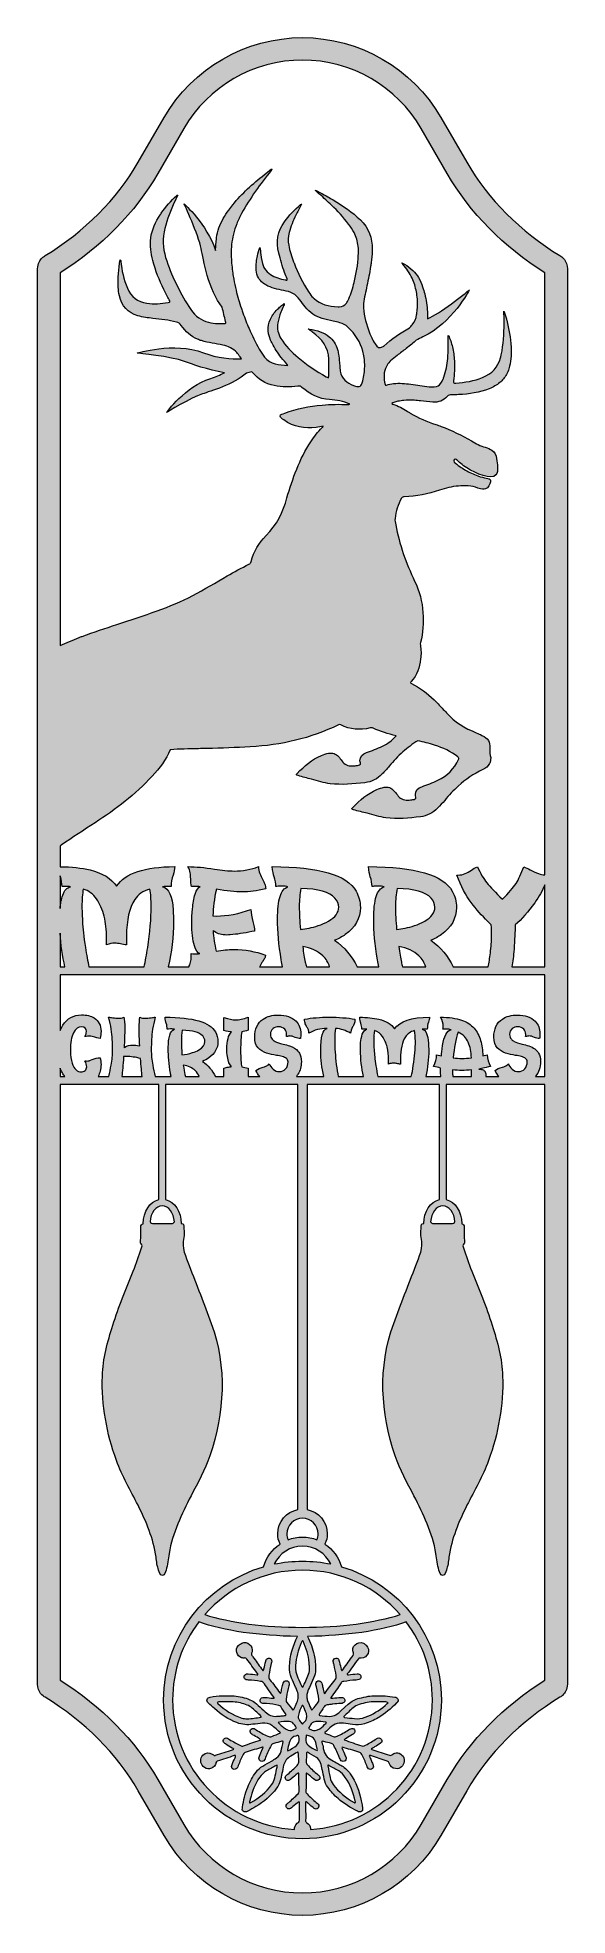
# Model space of a CAD drawing. Header units: centimetres. Extents: x 4.4 to 9.5, y -19.1 to -0.9.
import ezdxf

# ---------------------------------------------------------------- set-up
doc = ezdxf.new("R2010")
doc.units = ezdxf.units.CM
doc.header["$MEASUREMENT"] = 0
doc.layers.add('Layer 1', color=7, linetype='Continuous')

msp = doc.modelspace()

# ---------------------------------------------------------------- hatches: boundary and pattern name
at = {"layer": 'Layer 1', "true_color": 0x71291b}
h = msp.add_hatch(color=26, dxfattribs=at)
h.dxf.hatch_style = 2
edge = h.paths.add_edge_path()
edge.add_spline(control_points=[(9.469, -3.047), (9.087, -2.815), (8.777, -2.503), (8.57, -2.144), (8.57, -2.144), (8.32, -1.712), (8.32, -1.712), (8.045, -1.237), (7.534, -0.942), (6.985, -0.942), (6.436, -0.942), (5.925, -1.237), (5.65, -1.712), (5.65, -1.712), (5.401, -2.144), (5.401, -2.144), (5.194, -2.503), (4.883, -2.815), (4.502, -3.047), (4.492, -3.053), (4.482, -3.061), (4.472, -3.07), (4.453, -3.09), (4.429, -3.124), (4.429, -3.175), (4.429, -3.175), (4.429, -6.923), (4.429, -6.923), (4.429, -6.923), (4.429, -8.609), (4.429, -8.609), (4.429, -8.609), (4.429, -8.655), (4.429, -8.655), (4.429, -8.655), (4.429, -8.93), (4.429, -8.93), (4.429, -8.93), (4.429, -16.84), (4.429, -16.84), (4.429, -16.918), (4.484, -16.957), (4.501, -16.967), (4.883, -17.199), (5.194, -17.511), (5.401, -17.87), (5.401, -17.87), (5.65, -18.303), (5.65, -18.303), (5.925, -18.778), (6.436, -19.073), (6.985, -19.073), (7.534, -19.073), (8.045, -18.778), (8.32, -18.303), (8.32, -18.303), (8.57, -17.869), (8.57, -17.869), (8.777, -17.511), (9.088, -17.199), (9.469, -16.967), (9.48, -16.961), (9.489, -16.954), (9.497, -16.946), (9.517, -16.926), (9.541, -16.891), (9.541, -16.84), (9.541, -16.84), (9.541, -3.175), (9.541, -3.175), (9.541, -3.097), (9.486, -3.057), (9.469, -3.047)], knot_values=[0, 0, 0, 0, 1, 1, 1, 2, 2, 2, 3, 3, 3, 4, 4, 4, 5, 5, 5, 6, 6, 6, 7, 7, 7, 8, 8, 8, 9, 9, 9, 10, 10, 10, 11, 11, 11, 12, 12, 12, 13, 13, 13, 14, 14, 14, 15, 15, 15, 16, 16, 16, 17, 17, 17, 18, 18, 18, 19, 19, 19, 20, 20, 20, 21, 21, 21, 22, 22, 22, 23, 23, 23, 24, 24, 24, 24], degree=3, periodic=1)
edge = h.paths.add_edge_path()
edge.add_spline(control_points=[(9.263, -10.747), (9.244, -10.716), (9.213, -10.693), (9.169, -10.678), (9.148, -10.671), (9.127, -10.665), (9.106, -10.66), (9.071, -10.651), (9.045, -10.643), (9.028, -10.634), (9.017, -10.628), (9.007, -10.621), (9, -10.613), (8.989, -10.601), (8.983, -10.586), (8.983, -10.566), (8.984, -10.542), (8.992, -10.523), (9.009, -10.51), (9.024, -10.499), (9.042, -10.493), (9.062, -10.493), (9.085, -10.493), (9.104, -10.5), (9.12, -10.516), (9.133, -10.528), (9.139, -10.546), (9.139, -10.569), (9.139, -10.575), (9.139, -10.582), (9.138, -10.588), (9.149, -10.584), (9.16, -10.582), (9.17, -10.582), (9.183, -10.582), (9.201, -10.586), (9.222, -10.595), (9.238, -10.602), (9.255, -10.606), (9.273, -10.607), (9.275, -10.591), (9.276, -10.577), (9.276, -10.562), (9.276, -10.511), (9.261, -10.47), (9.23, -10.439), (9.19, -10.4), (9.133, -10.38), (9.058, -10.38), (9, -10.38), (8.952, -10.393), (8.914, -10.418), (8.858, -10.455), (8.831, -10.513), (8.831, -10.594), (8.831, -10.638), (8.842, -10.673), (8.864, -10.696), (8.887, -10.719), (8.914, -10.736), (8.945, -10.747), (8.977, -10.757), (9.008, -10.764), (9.04, -10.769), (9.061, -10.772), (9.08, -10.777), (9.097, -10.781), (9.114, -10.785), (9.127, -10.791), (9.138, -10.799), (9.148, -10.807), (9.153, -10.817), (9.153, -10.83), (9.153, -10.858), (9.145, -10.881), (9.129, -10.899), (9.114, -10.917), (9.093, -10.926), (9.068, -10.926), (9.046, -10.926), (9.026, -10.918), (9.008, -10.902), (8.99, -10.885), (8.978, -10.869), (8.971, -10.852), (8.961, -10.862), (8.95, -10.869), (8.94, -10.873), (8.931, -10.877), (8.923, -10.88), (8.914, -10.882), (8.885, -10.89), (8.861, -10.901), (8.843, -10.915), (8.852, -10.936), (8.864, -10.955), (8.879, -10.972), (8.879, -10.972), (8.753, -10.972), (8.753, -10.972), (8.753, -10.972), (8.753, -10.956), (8.753, -10.956), (8.753, -10.942), (8.75, -10.931), (8.744, -10.923), (8.738, -10.915), (8.73, -10.909), (8.72, -10.906), (8.709, -10.903), (8.698, -10.901), (8.685, -10.901), (8.742, -10.888), (8.779, -10.88), (8.798, -10.875), (8.778, -10.84), (8.768, -10.803), (8.768, -10.763), (8.768, -10.763), (8.726, -10.774), (8.726, -10.774), (8.723, -10.72), (8.715, -10.67), (8.703, -10.625), (8.69, -10.579), (8.67, -10.54), (8.641, -10.506), (8.612, -10.473), (8.571, -10.447), (8.519, -10.428), (8.467, -10.41), (8.399, -10.401), (8.316, -10.401), (8.334, -10.431), (8.343, -10.461), (8.343, -10.489), (8.343, -10.499), (8.342, -10.508), (8.339, -10.516), (8.35, -10.515), (8.36, -10.515), (8.369, -10.515), (8.388, -10.515), (8.405, -10.517), (8.418, -10.521), (8.377, -10.532), (8.351, -10.584), (8.337, -10.675), (8.331, -10.718), (8.327, -10.751), (8.326, -10.775), (8.326, -10.775), (8.279, -10.763), (8.279, -10.763), (8.279, -10.802), (8.269, -10.838), (8.249, -10.875), (8.273, -10.881), (8.296, -10.887), (8.318, -10.891), (8.318, -10.902), (8.317, -10.913), (8.317, -10.924), (8.317, -10.94), (8.318, -10.956), (8.32, -10.972), (8.32, -10.972), (8.174, -10.972), (8.174, -10.972), (8.193, -10.889), (8.203, -10.804), (8.203, -10.717), (8.203, -10.699), (8.202, -10.677), (8.2, -10.652), (8.196, -10.571), (8.176, -10.526), (8.14, -10.517), (8.153, -10.516), (8.162, -10.515), (8.168, -10.515), (8.175, -10.515), (8.182, -10.516), (8.189, -10.516), (8.189, -10.493), (8.193, -10.47), (8.2, -10.449), (8.207, -10.432), (8.21, -10.416), (8.21, -10.401), (8.036, -10.401), (7.924, -10.438), (7.873, -10.513), (7.842, -10.468), (7.792, -10.437), (7.721, -10.42), (7.669, -10.407), (7.607, -10.401), (7.537, -10.401), (7.539, -10.425), (7.543, -10.445), (7.548, -10.459), (7.554, -10.477), (7.557, -10.496), (7.558, -10.516), (7.566, -10.515), (7.574, -10.515), (7.581, -10.515), (7.589, -10.515), (7.597, -10.516), (7.607, -10.517), (7.586, -10.522), (7.571, -10.538), (7.562, -10.565), (7.553, -10.591), (7.548, -10.619), (7.546, -10.646), (7.545, -10.674), (7.544, -10.697), (7.544, -10.715), (7.545, -10.807), (7.555, -10.892), (7.573, -10.972), (7.573, -10.972), (7.33, -10.972), (7.33, -10.972), (7.323, -10.939), (7.317, -10.901), (7.311, -10.856), (7.301, -10.774), (7.296, -10.697), (7.296, -10.624), (7.296, -10.577), (7.299, -10.539), (7.305, -10.508), (7.354, -10.513), (7.402, -10.529), (7.449, -10.555), (7.449, -10.536), (7.455, -10.515), (7.469, -10.494), (7.474, -10.485), (7.48, -10.475), (7.484, -10.463), (7.489, -10.452), (7.491, -10.437), (7.491, -10.42), (7.418, -10.407), (7.335, -10.4), (7.243, -10.4), (7.155, -10.4), (7.076, -10.407), (7.005, -10.42), (7.005, -10.439), (7.008, -10.454), (7.012, -10.466), (7.017, -10.477), (7.022, -10.487), (7.028, -10.496), (7.033, -10.504), (7.038, -10.513), (7.042, -10.522), (7.045, -10.53), (7.047, -10.541), (7.047, -10.555), (7.1, -10.524), (7.157, -10.509), (7.219, -10.509), (7.219, -10.509), (7.222, -10.509), (7.222, -10.509), (7.181, -10.518), (7.161, -10.59), (7.161, -10.724), (7.161, -10.807), (7.171, -10.889), (7.19, -10.972), (7.19, -10.972), (7.029, -10.972), (7.029, -10.972), (7.029, -10.972), (6.941, -10.972), (6.941, -10.972), (6.941, -10.972), (6.926, -10.972), (6.926, -10.972), (6.931, -10.965), (6.937, -10.958), (6.941, -10.951), (6.964, -10.917), (6.974, -10.877), (6.974, -10.83), (6.974, -10.796), (6.968, -10.769), (6.955, -10.747), (6.951, -10.741), (6.947, -10.734), (6.941, -10.728), (6.923, -10.706), (6.896, -10.69), (6.861, -10.678), (6.841, -10.671), (6.82, -10.665), (6.799, -10.66), (6.764, -10.651), (6.737, -10.643), (6.721, -10.634), (6.709, -10.628), (6.7, -10.621), (6.692, -10.613), (6.681, -10.601), (6.676, -10.586), (6.676, -10.566), (6.676, -10.542), (6.685, -10.523), (6.701, -10.51), (6.717, -10.499), (6.734, -10.493), (6.755, -10.493), (6.778, -10.493), (6.797, -10.5), (6.813, -10.516), (6.825, -10.528), (6.832, -10.546), (6.832, -10.569), (6.832, -10.575), (6.832, -10.582), (6.831, -10.588), (6.842, -10.584), (6.852, -10.582), (6.863, -10.582), (6.876, -10.582), (6.893, -10.586), (6.914, -10.595), (6.931, -10.602), (6.948, -10.606), (6.965, -10.607), (6.968, -10.591), (6.969, -10.577), (6.969, -10.562), (6.969, -10.511), (6.953, -10.47), (6.923, -10.439), (6.883, -10.4), (6.826, -10.38), (6.751, -10.38), (6.693, -10.38), (6.645, -10.393), (6.606, -10.418), (6.551, -10.455), (6.524, -10.513), (6.524, -10.594), (6.524, -10.638), (6.535, -10.673), (6.557, -10.696), (6.579, -10.719), (6.606, -10.736), (6.638, -10.747), (6.67, -10.757), (6.701, -10.764), (6.733, -10.769), (6.753, -10.772), (6.772, -10.777), (6.789, -10.781), (6.806, -10.785), (6.82, -10.791), (6.83, -10.799), (6.84, -10.807), (6.846, -10.817), (6.846, -10.83), (6.846, -10.858), (6.838, -10.881), (6.822, -10.899), (6.806, -10.917), (6.786, -10.926), (6.761, -10.926), (6.739, -10.926), (6.719, -10.918), (6.701, -10.902), (6.683, -10.885), (6.67, -10.869), (6.664, -10.852), (6.653, -10.862), (6.643, -10.869), (6.632, -10.873), (6.624, -10.877), (6.615, -10.88), (6.606, -10.882), (6.577, -10.89), (6.554, -10.901), (6.535, -10.915), (6.545, -10.936), (6.557, -10.955), (6.572, -10.972), (6.572, -10.972), (6.46, -10.972), (6.46, -10.972), (6.46, -10.972), (6.46, -10.894), (6.46, -10.894), (6.44, -10.887), (6.42, -10.882), (6.399, -10.88), (6.392, -10.849), (6.388, -10.797), (6.388, -10.723), (6.388, -10.643), (6.392, -10.583), (6.399, -10.541), (6.418, -10.539), (6.438, -10.534), (6.46, -10.527), (6.46, -10.527), (6.46, -10.472), (6.46, -10.472), (6.46, -10.455), (6.46, -10.431), (6.46, -10.401), (6.411, -10.418), (6.371, -10.427), (6.341, -10.427), (6.312, -10.427), (6.274, -10.419), (6.227, -10.402), (6.227, -10.402), (6.227, -10.474), (6.227, -10.474), (6.227, -10.489), (6.227, -10.508), (6.227, -10.529), (6.259, -10.537), (6.283, -10.541), (6.3, -10.543), (6.27, -10.572), (6.255, -10.628), (6.255, -10.711), (6.255, -10.734), (6.257, -10.757), (6.26, -10.78), (6.267, -10.827), (6.28, -10.859), (6.3, -10.878), (6.284, -10.88), (6.272, -10.881), (6.266, -10.883), (6.256, -10.884), (6.243, -10.887), (6.227, -10.892), (6.227, -10.913), (6.227, -10.932), (6.227, -10.947), (6.227, -10.947), (6.227, -10.972), (6.227, -10.972), (6.227, -10.972), (6.145, -10.972), (6.145, -10.972), (6.115, -10.913), (6.074, -10.865), (6.02, -10.827), (6.043, -10.818), (6.063, -10.807), (6.081, -10.793), (6.14, -10.752), (6.169, -10.7), (6.169, -10.637), (6.169, -10.603), (6.161, -10.572), (6.145, -10.543), (6.092, -10.448), (5.93, -10.401), (5.659, -10.401), (5.661, -10.425), (5.665, -10.445), (5.67, -10.459), (5.677, -10.478), (5.68, -10.497), (5.68, -10.516), (5.687, -10.515), (5.697, -10.514), (5.711, -10.514), (5.728, -10.514), (5.742, -10.515), (5.75, -10.517), (5.729, -10.524), (5.714, -10.543), (5.704, -10.573), (5.695, -10.604), (5.69, -10.648), (5.69, -10.705), (5.69, -10.776), (5.697, -10.854), (5.711, -10.94), (5.713, -10.952), (5.715, -10.962), (5.717, -10.972), (5.717, -10.972), (5.564, -10.972), (5.564, -10.972), (5.555, -10.935), (5.546, -10.898), (5.54, -10.863), (5.531, -10.813), (5.526, -10.763), (5.526, -10.714), (5.526, -10.681), (5.527, -10.648), (5.528, -10.615), (5.53, -10.583), (5.534, -10.55), (5.539, -10.515), (5.545, -10.48), (5.553, -10.441), (5.565, -10.401), (5.555, -10.401), (5.541, -10.402), (5.525, -10.405), (5.503, -10.409), (5.484, -10.411), (5.468, -10.411), (5.451, -10.411), (5.433, -10.408), (5.416, -10.401), (5.412, -10.422), (5.409, -10.458), (5.409, -10.508), (5.409, -10.558), (5.411, -10.614), (5.414, -10.676), (5.386, -10.672), (5.364, -10.67), (5.346, -10.67), (5.316, -10.67), (5.291, -10.676), (5.272, -10.689), (5.269, -10.691), (5.266, -10.694), (5.264, -10.696), (5.268, -10.626), (5.27, -10.564), (5.27, -10.509), (5.27, -10.459), (5.267, -10.422), (5.262, -10.401), (5.245, -10.408), (5.228, -10.411), (5.211, -10.411), (5.195, -10.411), (5.177, -10.409), (5.155, -10.405), (5.138, -10.402), (5.124, -10.401), (5.114, -10.401), (5.125, -10.441), (5.134, -10.48), (5.139, -10.515), (5.145, -10.55), (5.149, -10.583), (5.15, -10.615), (5.152, -10.648), (5.153, -10.681), (5.153, -10.714), (5.153, -10.763), (5.148, -10.813), (5.139, -10.863), (5.133, -10.898), (5.124, -10.935), (5.115, -10.972), (5.115, -10.972), (5.012, -10.972), (5.012, -10.972), (5.031, -10.943), (5.041, -10.904), (5.041, -10.857), (5.041, -10.836), (5.038, -10.815), (5.032, -10.792), (5.008, -10.793), (4.983, -10.798), (4.956, -10.81), (4.934, -10.819), (4.917, -10.824), (4.902, -10.824), (4.897, -10.824), (4.892, -10.823), (4.886, -10.822), (4.897, -10.841), (4.903, -10.861), (4.903, -10.88), (4.903, -10.894), (4.897, -10.906), (4.887, -10.915), (4.877, -10.924), (4.864, -10.928), (4.849, -10.928), (4.832, -10.928), (4.815, -10.922), (4.8, -10.909), (4.784, -10.895), (4.772, -10.874), (4.762, -10.843), (4.752, -10.813), (4.746, -10.772), (4.746, -10.721), (4.746, -10.647), (4.756, -10.591), (4.776, -10.552), (4.796, -10.513), (4.822, -10.493), (4.853, -10.493), (4.885, -10.493), (4.9, -10.509), (4.9, -10.54), (4.9, -10.554), (4.896, -10.57), (4.886, -10.588), (4.903, -10.585), (4.918, -10.584), (4.929, -10.584), (4.946, -10.584), (4.963, -10.587), (4.98, -10.594), (4.992, -10.599), (5.01, -10.603), (5.032, -10.605), (5.038, -10.581), (5.041, -10.558), (5.041, -10.537), (5.041, -10.479), (5.019, -10.436), (4.974, -10.407), (4.943, -10.388), (4.903, -10.378), (4.853, -10.378), (4.775, -10.378), (4.715, -10.412), (4.673, -10.479), (4.663, -10.495), (4.654, -10.512), (4.646, -10.53), (4.646, -10.53), (4.646, -9.992), (4.646, -9.992), (4.646, -9.992), (9.324, -9.992), (9.324, -9.992), (9.324, -9.992), (9.324, -10.972), (9.324, -10.972), (9.324, -10.972), (9.233, -10.972), (9.233, -10.972), (9.265, -10.934), (9.282, -10.887), (9.282, -10.83), (9.282, -10.796), (9.275, -10.769), (9.263, -10.747)], knot_values=[0, 0, 0, 0, 1, 1, 1, 2, 2, 2, 3, 3, 3, 4, 4, 4, 5, 5, 5, 6, 6, 6, 7, 7, 7, 8, 8, 8, 9, 9, 9, 10, 10, 10, 11, 11, 11, 12, 12, 12, 13, 13, 13, 14, 14, 14, 15, 15, 15, 16, 16, 16, 17, 17, 17, 18, 18, 18, 19, 19, 19, 20, 20, 20, 21, 21, 21, 22, 22, 22, 23, 23, 23, 24, 24, 24, 25, 25, 25, 26, 26, 26, 27, 27, 27, 28, 28, 28, 29, 29, 29, 30, 30, 30, 31, 31, 31, 32, 32, 32, 33, 33, 33, 34, 34, 34, 35, 35, 35, 36, 36, 36, 37, 37, 37, 38, 38, 38, 39, 39, 39, 40, 40, 40, 41, 41, 41, 42, 42, 42, 43, 43, 43, 44, 44, 44, 45, 45, 45, 46, 46, 46, 47, 47, 47, 48, 48, 48, 49, 49, 49, 50, 50, 50, 51, 51, 51, 52, 52, 52, 53, 53, 53, 54, 54, 54, 55, 55, 55, 56, 56, 56, 57, 57, 57, 58, 58, 58, 59, 59, 59, 60, 60, 60, 61, 61, 61, 62, 62, 62, 63, 63, 63, 64, 64, 64, 65, 65, 65, 66, 66, 66, 67, 67, 67, 68, 68, 68, 69, 69, 69, 70, 70, 70, 71, 71, 71, 72, 72, 72, 73, 73, 73, 74, 74, 74, 75, 75, 75, 76, 76, 76, 77, 77, 77, 78, 78, 78, 79, 79, 79, 80, 80, 80, 81, 81, 81, 82, 82, 82, 83, 83, 83, 84, 84, 84, 85, 85, 85, 86, 86, 86, 87, 87, 87, 88, 88, 88, 89, 89, 89, 90, 90, 90, 91, 91, 91, 92, 92, 92, 93, 93, 93, 94, 94, 94, 95, 95, 95, 96, 96, 96, 97, 97, 97, 98, 98, 98, 99, 99, 99, 100, 100, 100, 101, 101, 101, 102, 102, 102, 103, 103, 103, 104, 104, 104, 105, 105, 105, 106, 106, 106, 107, 107, 107, 108, 108, 108, 109, 109, 109, 110, 110, 110, 111, 111, 111, 112, 112, 112, 113, 113, 113, 114, 114, 114, 115, 115, 115, 116, 116, 116, 117, 117, 117, 118, 118, 118, 119, 119, 119, 120, 120, 120, 121, 121, 121, 122, 122, 122, 123, 123, 123, 124, 124, 124, 125, 125, 125, 126, 126, 126, 127, 127, 127, 128, 128, 128, 129, 129, 129, 130, 130, 130, 131, 131, 131, 132, 132, 132, 133, 133, 133, 134, 134, 134, 135, 135, 135, 136, 136, 136, 137, 137, 137, 138, 138, 138, 139, 139, 139, 140, 140, 140, 141, 141, 141, 142, 142, 142, 143, 143, 143, 144, 144, 144, 145, 145, 145, 146, 146, 146, 147, 147, 147, 148, 148, 148, 149, 149, 149, 150, 150, 150, 151, 151, 151, 152, 152, 152, 153, 153, 153, 154, 154, 154, 155, 155, 155, 156, 156, 156, 157, 157, 157, 158, 158, 158, 159, 159, 159, 160, 160, 160, 161, 161, 161, 162, 162, 162, 163, 163, 163, 164, 164, 164, 165, 165, 165, 166, 166, 166, 167, 167, 167, 168, 168, 168, 169, 169, 169, 170, 170, 170, 171, 171, 171, 172, 172, 172, 173, 173, 173, 174, 174, 174, 175, 175, 175, 176, 176, 176, 177, 177, 177, 178, 178, 178, 179, 179, 179, 180, 180, 180, 181, 181, 181, 182, 182, 182, 183, 183, 183, 184, 184, 184, 185, 185, 185, 186, 186, 186, 187, 187, 187, 188, 188, 188, 189, 189, 189, 190, 190, 190, 191, 191, 191, 192, 192, 192, 193, 193, 193, 194, 194, 194, 195, 195, 195, 196, 196, 196, 197, 197, 197, 198, 198, 198, 199, 199, 199, 200, 200, 200, 201, 201, 201, 202, 202, 202, 203, 203, 203, 204, 204, 204, 205, 205, 205, 206, 206, 206, 207, 207, 207, 208, 208, 208, 209, 209, 209, 210, 210, 210, 211, 211, 211, 212, 212, 212, 213, 213, 213, 214, 214, 214, 215, 215, 215, 216, 216, 216, 217, 217, 217, 218, 218, 218, 219, 219, 219, 219], degree=3, periodic=1)
edge = h.paths.add_edge_path()
edge.add_spline(control_points=[(8.522, -10.914), (8.553, -10.914), (8.584, -10.912), (8.615, -10.909), (8.615, -10.918), (8.615, -10.926), (8.615, -10.934), (8.614, -10.946), (8.614, -10.959), (8.614, -10.972), (8.614, -10.972), (8.435, -10.972), (8.435, -10.972), (8.434, -10.958), (8.433, -10.944), (8.433, -10.93), (8.433, -10.93), (8.433, -10.909), (8.433, -10.909), (8.463, -10.912), (8.493, -10.914), (8.522, -10.914)], knot_values=[0, 0, 0, 0, 1, 1, 1, 2, 2, 2, 3, 3, 3, 4, 4, 4, 5, 5, 5, 6, 6, 6, 7, 7, 7, 7], degree=3, periodic=1)
edge = h.paths.add_edge_path()
edge.add_spline(control_points=[(8.44, -10.794), (8.448, -10.694), (8.464, -10.611), (8.487, -10.544), (8.534, -10.567), (8.567, -10.6), (8.585, -10.643), (8.603, -10.686), (8.613, -10.736), (8.614, -10.793), (8.584, -10.797), (8.553, -10.799), (8.523, -10.799), (8.496, -10.799), (8.468, -10.797), (8.44, -10.794)], knot_values=[0, 0, 0, 0, 1, 1, 1, 2, 2, 2, 3, 3, 3, 4, 4, 4, 5, 5, 5, 5], degree=3, periodic=1)
edge = h.paths.add_edge_path()
edge.add_spline(control_points=[(8.338, -12.222), (8.4, -12.222), (8.451, -12.29), (8.456, -12.377), (8.449, -12.388), (8.439, -12.393), (8.421, -12.393), (8.394, -12.392), (8.366, -12.392), (8.338, -12.392), (8.338, -12.393), (8.338, -12.393), (8.338, -12.393), (8.309, -12.393), (8.279, -12.392), (8.249, -12.393), (8.234, -12.393), (8.226, -12.387), (8.221, -12.375), (8.227, -12.289), (8.277, -12.222), (8.338, -12.222)], knot_values=[0, 0, 0, 0, 1, 1, 1, 2, 2, 2, 3, 3, 3, 4, 4, 4, 5, 5, 5, 6, 6, 6, 7, 7, 7, 7], degree=3, periodic=1)
edge = h.paths.add_edge_path()
edge.add_spline(control_points=[(7.861, -10.844), (7.874, -10.844), (7.886, -10.845), (7.896, -10.848), (7.907, -10.851), (7.919, -10.853), (7.931, -10.853), (7.931, -10.853), (7.931, -10.802), (7.931, -10.802), (7.931, -10.71), (7.947, -10.64), (7.978, -10.591), (7.998, -10.562), (8.027, -10.541), (8.065, -10.53), (8.071, -10.558), (8.074, -10.592), (8.074, -10.632), (8.074, -10.702), (8.067, -10.78), (8.054, -10.868), (8.048, -10.908), (8.042, -10.941), (8.035, -10.972), (8.035, -10.972), (7.712, -10.972), (7.712, -10.972), (7.705, -10.942), (7.699, -10.908), (7.693, -10.869), (7.683, -10.807), (7.678, -10.756), (7.676, -10.716), (7.674, -10.676), (7.673, -10.648), (7.673, -10.632), (7.673, -10.592), (7.675, -10.558), (7.681, -10.53), (7.712, -10.539), (7.737, -10.558), (7.757, -10.587), (7.777, -10.616), (7.792, -10.649), (7.801, -10.687), (7.811, -10.727), (7.816, -10.768), (7.816, -10.811), (7.816, -10.811), (7.816, -10.853), (7.816, -10.853), (7.833, -10.847), (7.848, -10.844), (7.861, -10.844)], knot_values=[0, 0, 0, 0, 1, 1, 1, 2, 2, 2, 3, 3, 3, 4, 4, 4, 5, 5, 5, 6, 6, 6, 7, 7, 7, 8, 8, 8, 9, 9, 9, 10, 10, 10, 11, 11, 11, 12, 12, 12, 13, 13, 13, 14, 14, 14, 15, 15, 15, 16, 16, 16, 17, 17, 17, 18, 18, 18, 18], degree=3, periodic=1)
edge = h.paths.add_edge_path()
edge.add_spline(control_points=[(7.027, -18.178), (7.017, -18.172), (7.014, -18.165), (7.015, -18.154), (7.017, -18.126), (7.016, -18.098), (7.015, -18.07), (7.014, -18.04), (7.014, -18.01), (7.015, -17.98), (7.015, -17.976), (7.02, -17.974), (7.023, -17.976), (7.029, -17.981), (7.036, -17.987), (7.042, -17.993), (7.061, -18.009), (7.079, -18.025), (7.098, -18.04), (7.109, -18.049), (7.126, -18.047), (7.135, -18.037), (7.145, -18.026), (7.146, -18.01), (7.136, -17.998), (7.13, -17.992), (7.124, -17.987), (7.118, -17.982), (7.087, -17.956), (7.057, -17.929), (7.029, -17.9), (7.021, -17.892), (7.018, -17.885), (7.018, -17.874), (7.019, -17.855), (7.019, -17.836), (7.019, -17.816), (7.02, -17.78), (7.02, -17.743), (7.02, -17.706), (7.02, -17.703), (7.019, -17.699), (7.023, -17.699), (7.025, -17.699), (7.028, -17.7), (7.03, -17.702), (7.041, -17.711), (7.05, -17.72), (7.061, -17.728), (7.075, -17.74), (7.089, -17.753), (7.103, -17.764), (7.119, -17.775), (7.134, -17.773), (7.145, -17.761), (7.156, -17.748), (7.154, -17.732), (7.14, -17.72), (7.134, -17.714), (7.127, -17.708), (7.12, -17.703), (7.088, -17.677), (7.059, -17.649), (7.032, -17.619), (7.023, -17.61), (7.019, -17.6), (7.02, -17.588), (7.022, -17.562), (7.023, -17.536), (7.025, -17.51), (7.025, -17.505), (7.023, -17.5), (7.032, -17.496), (7.059, -17.515), (7.091, -17.529), (7.119, -17.549), (7.137, -17.562), (7.15, -17.578), (7.158, -17.599), (7.166, -17.62), (7.172, -17.641), (7.176, -17.663), (7.182, -17.694), (7.188, -17.726), (7.195, -17.756), (7.202, -17.785), (7.212, -17.812), (7.23, -17.836), (7.259, -17.876), (7.29, -17.913), (7.328, -17.945), (7.386, -17.994), (7.449, -18.033), (7.515, -18.067), (7.522, -18.071), (7.529, -18.074), (7.537, -18.074), (7.553, -18.074), (7.565, -18.064), (7.565, -18.048), (7.565, -18.037), (7.564, -18.026), (7.562, -18.016), (7.559, -18), (7.556, -17.984), (7.552, -17.968), (7.533, -17.874), (7.501, -17.786), (7.446, -17.706), (7.424, -17.675), (7.398, -17.649), (7.365, -17.629), (7.352, -17.622), (7.34, -17.614), (7.327, -17.607), (7.308, -17.596), (7.288, -17.586), (7.269, -17.575), (7.223, -17.55), (7.192, -17.514), (7.186, -17.46), (7.183, -17.44), (7.177, -17.421), (7.172, -17.401), (7.171, -17.397), (7.171, -17.39), (7.174, -17.391), (7.198, -17.396), (7.221, -17.402), (7.245, -17.408), (7.251, -17.409), (7.257, -17.412), (7.264, -17.413), (7.275, -17.416), (7.282, -17.423), (7.287, -17.433), (7.309, -17.471), (7.327, -17.51), (7.343, -17.551), (7.346, -17.558), (7.348, -17.565), (7.352, -17.572), (7.359, -17.584), (7.374, -17.589), (7.387, -17.584), (7.4, -17.58), (7.408, -17.565), (7.405, -17.552), (7.403, -17.545), (7.4, -17.539), (7.398, -17.532), (7.388, -17.508), (7.378, -17.484), (7.368, -17.46), (7.366, -17.456), (7.362, -17.452), (7.367, -17.448), (7.422, -17.464), (7.476, -17.481), (7.53, -17.497), (7.543, -17.501), (7.55, -17.507), (7.556, -17.518), (7.574, -17.553), (7.591, -17.589), (7.605, -17.626), (7.609, -17.634), (7.612, -17.642), (7.616, -17.649), (7.624, -17.662), (7.638, -17.666), (7.652, -17.661), (7.665, -17.656), (7.672, -17.643), (7.668, -17.628), (7.667, -17.623), (7.665, -17.619), (7.664, -17.614), (7.658, -17.601), (7.652, -17.587), (7.647, -17.574), (7.642, -17.562), (7.636, -17.549), (7.631, -17.537), (7.63, -17.534), (7.628, -17.531), (7.631, -17.53), (7.634, -17.528), (7.637, -17.528), (7.64, -17.529), (7.643, -17.53), (7.647, -17.531), (7.65, -17.533), (7.701, -17.549), (7.751, -17.567), (7.802, -17.583), (7.813, -17.586), (7.818, -17.592), (7.822, -17.604), (7.83, -17.633), (7.85, -17.652), (7.881, -17.656), (7.929, -17.662), (7.959, -17.629), (7.965, -17.587), (7.973, -17.535), (7.929, -17.5), (7.889, -17.504), (7.872, -17.506), (7.858, -17.511), (7.846, -17.522), (7.839, -17.529), (7.832, -17.529), (7.823, -17.526), (7.77, -17.509), (7.716, -17.492), (7.663, -17.475), (7.658, -17.474), (7.652, -17.473), (7.649, -17.465), (7.66, -17.459), (7.671, -17.453), (7.681, -17.446), (7.7, -17.435), (7.72, -17.424), (7.738, -17.411), (7.751, -17.402), (7.753, -17.387), (7.746, -17.375), (7.738, -17.361), (7.724, -17.356), (7.709, -17.362), (7.701, -17.366), (7.694, -17.371), (7.686, -17.376), (7.652, -17.398), (7.617, -17.417), (7.58, -17.435), (7.572, -17.439), (7.565, -17.44), (7.556, -17.437), (7.5, -17.417), (7.445, -17.398), (7.388, -17.378), (7.393, -17.37), (7.4, -17.368), (7.405, -17.365), (7.426, -17.352), (7.446, -17.34), (7.467, -17.327), (7.472, -17.324), (7.477, -17.321), (7.481, -17.317), (7.491, -17.308), (7.493, -17.29), (7.486, -17.28), (7.478, -17.268), (7.463, -17.264), (7.45, -17.27), (7.443, -17.273), (7.437, -17.278), (7.43, -17.282), (7.394, -17.305), (7.357, -17.326), (7.318, -17.343), (7.306, -17.349), (7.295, -17.35), (7.282, -17.345), (7.257, -17.335), (7.232, -17.326), (7.207, -17.316), (7.204, -17.315), (7.199, -17.314), (7.199, -17.308), (7.221, -17.288), (7.244, -17.267), (7.268, -17.247), (7.288, -17.23), (7.311, -17.219), (7.339, -17.218), (7.353, -17.218), (7.367, -17.217), (7.382, -17.218), (7.411, -17.222), (7.439, -17.226), (7.468, -17.229), (7.507, -17.233), (7.545, -17.235), (7.583, -17.223), (7.629, -17.208), (7.674, -17.19), (7.715, -17.165), (7.781, -17.125), (7.839, -17.076), (7.893, -17.022), (7.897, -17.018), (7.9, -17.015), (7.903, -17.011), (7.911, -16.998), (7.908, -16.981), (7.895, -16.972), (7.89, -16.968), (7.883, -16.966), (7.876, -16.965), (7.813, -16.956), (7.75, -16.95), (7.686, -16.953), (7.664, -16.954), (7.642, -16.953), (7.619, -16.957), (7.591, -16.962), (7.563, -16.969), (7.534, -16.976), (7.493, -16.986), (7.457, -17.005), (7.425, -17.033), (7.425, -17.033), (7.359, -17.095), (7.359, -17.095), (7.343, -17.11), (7.326, -17.124), (7.307, -17.135), (7.289, -17.146), (7.27, -17.151), (7.249, -17.151), (7.216, -17.152), (7.184, -17.144), (7.151, -17.143), (7.145, -17.143), (7.142, -17.139), (7.146, -17.133), (7.155, -17.118), (7.165, -17.102), (7.175, -17.087), (7.183, -17.074), (7.19, -17.059), (7.202, -17.05), (7.214, -17.04), (7.231, -17.041), (7.247, -17.038), (7.257, -17.036), (7.268, -17.035), (7.278, -17.033), (7.304, -17.029), (7.33, -17.028), (7.356, -17.027), (7.364, -17.027), (7.371, -17.026), (7.378, -17.022), (7.389, -17.017), (7.395, -17.004), (7.393, -16.993), (7.392, -16.981), (7.383, -16.972), (7.371, -16.97), (7.365, -16.969), (7.359, -16.969), (7.353, -16.97), (7.328, -16.971), (7.303, -16.97), (7.278, -16.975), (7.272, -16.977), (7.265, -16.978), (7.259, -16.974), (7.259, -16.973), (7.258, -16.97), (7.259, -16.969), (7.293, -16.923), (7.326, -16.877), (7.357, -16.829), (7.364, -16.819), (7.373, -16.815), (7.383, -16.814), (7.423, -16.809), (7.462, -16.802), (7.502, -16.801), (7.511, -16.801), (7.521, -16.799), (7.53, -16.796), (7.542, -16.793), (7.548, -16.782), (7.548, -16.77), (7.548, -16.758), (7.542, -16.749), (7.532, -16.744), (7.525, -16.742), (7.519, -16.74), (7.512, -16.742), (7.484, -16.746), (7.456, -16.743), (7.428, -16.749), (7.424, -16.75), (7.419, -16.752), (7.416, -16.747), (7.416, -16.745), (7.416, -16.742), (7.417, -16.741), (7.453, -16.693), (7.488, -16.644), (7.524, -16.596), (7.524, -16.595), (7.525, -16.595), (7.525, -16.594), (7.528, -16.59), (7.533, -16.587), (7.538, -16.588), (7.543, -16.588), (7.548, -16.588), (7.552, -16.588), (7.584, -16.587), (7.605, -16.571), (7.617, -16.543), (7.629, -16.514), (7.622, -16.487), (7.6, -16.465), (7.593, -16.457), (7.583, -16.45), (7.572, -16.445), (7.544, -16.433), (7.514, -16.438), (7.492, -16.459), (7.469, -16.482), (7.464, -16.51), (7.476, -16.539), (7.48, -16.549), (7.478, -16.555), (7.473, -16.563), (7.441, -16.606), (7.411, -16.65), (7.38, -16.693), (7.375, -16.699), (7.372, -16.706), (7.363, -16.71), (7.359, -16.701), (7.357, -16.692), (7.355, -16.683), (7.35, -16.658), (7.344, -16.634), (7.337, -16.609), (7.334, -16.595), (7.318, -16.587), (7.306, -16.589), (7.29, -16.592), (7.279, -16.606), (7.282, -16.623), (7.283, -16.633), (7.286, -16.644), (7.289, -16.654), (7.298, -16.687), (7.304, -16.722), (7.309, -16.756), (7.312, -16.772), (7.309, -16.785), (7.299, -16.799), (7.265, -16.84), (7.233, -16.882), (7.203, -16.926), (7.202, -16.928), (7.198, -16.929), (7.195, -16.931), (7.19, -16.911), (7.186, -16.893), (7.182, -16.874), (7.178, -16.86), (7.175, -16.846), (7.171, -16.832), (7.164, -16.812), (7.152, -16.804), (7.134, -16.808), (7.12, -16.811), (7.108, -16.831), (7.115, -16.847), (7.118, -16.853), (7.119, -16.86), (7.12, -16.867), (7.13, -16.906), (7.139, -16.946), (7.143, -16.986), (7.144, -17.001), (7.141, -17.012), (7.131, -17.023), (7.116, -17.042), (7.101, -17.061), (7.086, -17.08), (7.083, -17.084), (7.08, -17.09), (7.072, -17.089), (7.062, -17.067), (7.052, -17.043), (7.042, -17.021), (7.036, -17.008), (7.032, -16.995), (7.029, -16.982), (7.025, -16.968), (7.025, -16.954), (7.028, -16.939), (7.033, -16.915), (7.04, -16.893), (7.051, -16.871), (7.065, -16.841), (7.079, -16.811), (7.092, -16.781), (7.103, -16.755), (7.111, -16.728), (7.111, -16.7), (7.111, -16.652), (7.108, -16.605), (7.097, -16.559), (7.083, -16.496), (7.061, -16.437), (7.034, -16.379), (7.402, -16.375), (7.745, -16.325), (7.986, -16.24), (8.144, -16.45), (8.238, -16.71), (8.238, -16.993), (8.238, -17.658), (7.717, -18.204), (7.061, -18.243), (7.061, -18.24), (7.062, -18.238), (7.061, -18.235), (7.06, -18.21), (7.048, -18.191), (7.027, -18.178)], knot_values=[0, 0, 0, 0, 1, 1, 1, 2, 2, 2, 3, 3, 3, 4, 4, 4, 5, 5, 5, 6, 6, 6, 7, 7, 7, 8, 8, 8, 9, 9, 9, 10, 10, 10, 11, 11, 11, 12, 12, 12, 13, 13, 13, 14, 14, 14, 15, 15, 15, 16, 16, 16, 17, 17, 17, 18, 18, 18, 19, 19, 19, 20, 20, 20, 21, 21, 21, 22, 22, 22, 23, 23, 23, 24, 24, 24, 25, 25, 25, 26, 26, 26, 27, 27, 27, 28, 28, 28, 29, 29, 29, 30, 30, 30, 31, 31, 31, 32, 32, 32, 33, 33, 33, 34, 34, 34, 35, 35, 35, 36, 36, 36, 37, 37, 37, 38, 38, 38, 39, 39, 39, 40, 40, 40, 41, 41, 41, 42, 42, 42, 43, 43, 43, 44, 44, 44, 45, 45, 45, 46, 46, 46, 47, 47, 47, 48, 48, 48, 49, 49, 49, 50, 50, 50, 51, 51, 51, 52, 52, 52, 53, 53, 53, 54, 54, 54, 55, 55, 55, 56, 56, 56, 57, 57, 57, 58, 58, 58, 59, 59, 59, 60, 60, 60, 61, 61, 61, 62, 62, 62, 63, 63, 63, 64, 64, 64, 65, 65, 65, 66, 66, 66, 67, 67, 67, 68, 68, 68, 69, 69, 69, 70, 70, 70, 71, 71, 71, 72, 72, 72, 73, 73, 73, 74, 74, 74, 75, 75, 75, 76, 76, 76, 77, 77, 77, 78, 78, 78, 79, 79, 79, 80, 80, 80, 81, 81, 81, 82, 82, 82, 83, 83, 83, 84, 84, 84, 85, 85, 85, 86, 86, 86, 87, 87, 87, 88, 88, 88, 89, 89, 89, 90, 90, 90, 91, 91, 91, 92, 92, 92, 93, 93, 93, 94, 94, 94, 95, 95, 95, 96, 96, 96, 97, 97, 97, 98, 98, 98, 99, 99, 99, 100, 100, 100, 101, 101, 101, 102, 102, 102, 103, 103, 103, 104, 104, 104, 105, 105, 105, 106, 106, 106, 107, 107, 107, 108, 108, 108, 109, 109, 109, 110, 110, 110, 111, 111, 111, 112, 112, 112, 113, 113, 113, 114, 114, 114, 115, 115, 115, 116, 116, 116, 117, 117, 117, 118, 118, 118, 119, 119, 119, 120, 120, 120, 121, 121, 121, 122, 122, 122, 123, 123, 123, 124, 124, 124, 125, 125, 125, 126, 126, 126, 127, 127, 127, 128, 128, 128, 129, 129, 129, 130, 130, 130, 131, 131, 131, 132, 132, 132, 133, 133, 133, 134, 134, 134, 135, 135, 135, 136, 136, 136, 137, 137, 137, 138, 138, 138, 139, 139, 139, 140, 140, 140, 141, 141, 141, 142, 142, 142, 143, 143, 143, 144, 144, 144, 145, 145, 145, 146, 146, 146, 147, 147, 147, 148, 148, 148, 149, 149, 149, 150, 150, 150, 151, 151, 151, 152, 152, 152, 153, 153, 153, 154, 154, 154, 155, 155, 155, 156, 156, 156, 157, 157, 157, 158, 158, 158, 159, 159, 159, 160, 160, 160, 161, 161, 161, 162, 162, 162, 163, 163, 163, 164, 164, 164, 165, 165, 165, 166, 166, 166, 167, 167, 167, 168, 168, 168, 169, 169, 169, 170, 170, 170, 171, 171, 171, 172, 172, 172, 173, 173, 173, 174, 174, 174, 175, 175, 175, 175], degree=3, periodic=1)
edge = h.paths.add_edge_path()
edge.add_spline(control_points=[(6.955, -18.14), (6.955, -18.159), (6.955, -18.176), (6.934, -18.184), (6.915, -18.2), (6.907, -18.222), (6.908, -18.243), (6.253, -18.203), (5.732, -17.658), (5.732, -16.993), (5.732, -16.71), (5.826, -16.45), (5.984, -16.24), (6.225, -16.325), (6.568, -16.375), (6.937, -16.379), (6.894, -16.471), (6.862, -16.567), (6.86, -16.671), (6.859, -16.709), (6.863, -16.746), (6.878, -16.781), (6.891, -16.81), (6.905, -16.839), (6.918, -16.868), (6.924, -16.881), (6.929, -16.895), (6.934, -16.908), (6.949, -16.946), (6.946, -16.982), (6.93, -17.018), (6.92, -17.038), (6.912, -17.058), (6.903, -17.079), (6.901, -17.083), (6.899, -17.088), (6.892, -17.09), (6.873, -17.066), (6.853, -17.041), (6.833, -17.016), (6.828, -17.01), (6.826, -17.003), (6.827, -16.995), (6.828, -16.985), (6.828, -16.976), (6.83, -16.966), (6.835, -16.928), (6.843, -16.892), (6.853, -16.855), (6.854, -16.849), (6.856, -16.842), (6.856, -16.836), (6.857, -16.82), (6.845, -16.808), (6.83, -16.807), (6.815, -16.807), (6.805, -16.814), (6.8, -16.83), (6.795, -16.846), (6.791, -16.863), (6.787, -16.88), (6.782, -16.897), (6.781, -16.914), (6.774, -16.93), (6.769, -16.93), (6.767, -16.927), (6.765, -16.923), (6.736, -16.88), (6.704, -16.839), (6.671, -16.798), (6.661, -16.785), (6.657, -16.772), (6.66, -16.755), (6.667, -16.717), (6.674, -16.68), (6.684, -16.642), (6.686, -16.634), (6.688, -16.627), (6.688, -16.619), (6.689, -16.605), (6.68, -16.593), (6.666, -16.589), (6.654, -16.586), (6.639, -16.594), (6.633, -16.608), (6.631, -16.611), (6.631, -16.615), (6.63, -16.619), (6.624, -16.643), (6.619, -16.668), (6.613, -16.692), (6.612, -16.697), (6.611, -16.701), (6.609, -16.706), (6.607, -16.709), (6.603, -16.709), (6.602, -16.707), (6.597, -16.702), (6.593, -16.696), (6.589, -16.691), (6.561, -16.652), (6.534, -16.614), (6.506, -16.575), (6.501, -16.567), (6.492, -16.561), (6.492, -16.551), (6.491, -16.544), (6.496, -16.536), (6.498, -16.529), (6.506, -16.5), (6.497, -16.475), (6.474, -16.456), (6.452, -16.437), (6.426, -16.433), (6.399, -16.445), (6.387, -16.45), (6.377, -16.458), (6.368, -16.467), (6.329, -16.508), (6.35, -16.568), (6.397, -16.585), (6.408, -16.589), (6.418, -16.588), (6.429, -16.587), (6.437, -16.587), (6.443, -16.591), (6.448, -16.598), (6.481, -16.643), (6.514, -16.688), (6.547, -16.733), (6.551, -16.738), (6.556, -16.742), (6.553, -16.749), (6.55, -16.749), (6.547, -16.75), (6.545, -16.75), (6.517, -16.744), (6.489, -16.746), (6.461, -16.742), (6.455, -16.742), (6.45, -16.741), (6.444, -16.742), (6.43, -16.746), (6.422, -16.756), (6.422, -16.769), (6.421, -16.783), (6.429, -16.793), (6.442, -16.797), (6.45, -16.799), (6.458, -16.801), (6.465, -16.801), (6.504, -16.802), (6.542, -16.808), (6.58, -16.813), (6.597, -16.815), (6.608, -16.822), (6.618, -16.836), (6.647, -16.881), (6.678, -16.926), (6.711, -16.968), (6.712, -16.97), (6.712, -16.972), (6.712, -16.975), (6.703, -16.978), (6.694, -16.976), (6.684, -16.974), (6.658, -16.97), (6.63, -16.969), (6.603, -16.97), (6.584, -16.97), (6.574, -16.986), (6.578, -17.004), (6.581, -17.017), (6.59, -17.024), (6.602, -17.026), (6.614, -17.028), (6.627, -17.028), (6.639, -17.028), (6.679, -17.03), (6.718, -17.036), (6.757, -17.045), (6.765, -17.047), (6.771, -17.051), (6.775, -17.057), (6.79, -17.08), (6.805, -17.102), (6.82, -17.125), (6.83, -17.141), (6.829, -17.143), (6.811, -17.144), (6.797, -17.145), (6.782, -17.146), (6.768, -17.148), (6.752, -17.15), (6.737, -17.151), (6.722, -17.151), (6.701, -17.152), (6.682, -17.146), (6.664, -17.136), (6.645, -17.124), (6.627, -17.11), (6.611, -17.095), (6.588, -17.073), (6.564, -17.051), (6.541, -17.03), (6.522, -17.013), (6.501, -16.999), (6.477, -16.99), (6.428, -16.971), (6.378, -16.958), (6.325, -16.954), (6.248, -16.949), (6.171, -16.952), (6.094, -16.965), (6.08, -16.968), (6.068, -16.973), (6.064, -16.988), (6.059, -17.001), (6.066, -17.012), (6.076, -17.021), (6.096, -17.04), (6.115, -17.058), (6.136, -17.076), (6.2, -17.134), (6.271, -17.181), (6.353, -17.212), (6.403, -17.231), (6.454, -17.236), (6.507, -17.228), (6.537, -17.224), (6.568, -17.22), (6.599, -17.218), (6.631, -17.216), (6.663, -17.218), (6.69, -17.238), (6.704, -17.248), (6.757, -17.294), (6.772, -17.311), (6.745, -17.324), (6.717, -17.334), (6.689, -17.345), (6.675, -17.35), (6.664, -17.349), (6.65, -17.343), (6.611, -17.325), (6.574, -17.304), (6.539, -17.281), (6.532, -17.277), (6.526, -17.272), (6.519, -17.269), (6.506, -17.264), (6.491, -17.269), (6.484, -17.281), (6.477, -17.292), (6.478, -17.306), (6.488, -17.316), (6.493, -17.32), (6.499, -17.324), (6.504, -17.328), (6.523, -17.339), (6.542, -17.351), (6.561, -17.362), (6.567, -17.366), (6.573, -17.369), (6.578, -17.373), (6.58, -17.374), (6.58, -17.376), (6.58, -17.378), (6.58, -17.379), (6.578, -17.381), (6.577, -17.382), (6.522, -17.397), (6.469, -17.417), (6.415, -17.437), (6.405, -17.44), (6.397, -17.439), (6.388, -17.434), (6.352, -17.416), (6.317, -17.396), (6.282, -17.375), (6.275, -17.37), (6.268, -17.365), (6.26, -17.362), (6.246, -17.356), (6.232, -17.362), (6.224, -17.374), (6.218, -17.385), (6.219, -17.399), (6.229, -17.408), (6.233, -17.412), (6.239, -17.415), (6.243, -17.418), (6.265, -17.431), (6.286, -17.445), (6.308, -17.458), (6.312, -17.461), (6.318, -17.462), (6.321, -17.469), (6.317, -17.471), (6.314, -17.473), (6.311, -17.474), (6.256, -17.492), (6.2, -17.509), (6.145, -17.527), (6.145, -17.527), (6.143, -17.527), (6.143, -17.528), (6.137, -17.529), (6.131, -17.528), (6.126, -17.524), (6.123, -17.521), (6.119, -17.518), (6.115, -17.515), (6.086, -17.497), (6.049, -17.501), (6.024, -17.526), (5.996, -17.555), (5.997, -17.605), (6.027, -17.636), (6.058, -17.668), (6.122, -17.665), (6.145, -17.615), (6.147, -17.61), (6.148, -17.605), (6.15, -17.599), (6.151, -17.592), (6.155, -17.587), (6.162, -17.585), (6.217, -17.567), (6.272, -17.548), (6.327, -17.53), (6.33, -17.529), (6.333, -17.528), (6.335, -17.528), (6.338, -17.529), (6.341, -17.531), (6.34, -17.534), (6.338, -17.54), (6.336, -17.545), (6.334, -17.551), (6.323, -17.576), (6.312, -17.6), (6.302, -17.625), (6.297, -17.639), (6.304, -17.654), (6.315, -17.66), (6.329, -17.667), (6.346, -17.662), (6.354, -17.65), (6.358, -17.642), (6.361, -17.634), (6.365, -17.626), (6.379, -17.589), (6.396, -17.553), (6.414, -17.518), (6.42, -17.507), (6.427, -17.501), (6.44, -17.497), (6.493, -17.481), (6.546, -17.464), (6.6, -17.448), (6.601, -17.447), (6.603, -17.449), (6.606, -17.45), (6.603, -17.457), (6.6, -17.464), (6.597, -17.471), (6.589, -17.492), (6.58, -17.514), (6.571, -17.535), (6.569, -17.541), (6.566, -17.548), (6.565, -17.555), (6.564, -17.568), (6.572, -17.581), (6.583, -17.585), (6.597, -17.589), (6.611, -17.584), (6.618, -17.572), (6.622, -17.564), (6.625, -17.556), (6.628, -17.548), (6.643, -17.508), (6.662, -17.47), (6.683, -17.432), (6.688, -17.422), (6.696, -17.416), (6.707, -17.413), (6.733, -17.406), (6.759, -17.399), (6.785, -17.392), (6.789, -17.391), (6.794, -17.388), (6.799, -17.395), (6.792, -17.425), (6.786, -17.456), (6.778, -17.487), (6.771, -17.514), (6.756, -17.536), (6.734, -17.553), (6.718, -17.564), (6.702, -17.575), (6.685, -17.584), (6.657, -17.6), (6.63, -17.615), (6.602, -17.631), (6.577, -17.646), (6.555, -17.665), (6.537, -17.689), (6.504, -17.734), (6.476, -17.782), (6.456, -17.835), (6.432, -17.898), (6.417, -17.963), (6.406, -18.028), (6.405, -18.035), (6.404, -18.042), (6.404, -18.049), (6.405, -18.063), (6.417, -18.073), (6.431, -18.074), (6.44, -18.074), (6.448, -18.071), (6.456, -18.067), (6.482, -18.052), (6.509, -18.038), (6.534, -18.023), (6.612, -17.976), (6.681, -17.919), (6.734, -17.845), (6.75, -17.823), (6.764, -17.799), (6.77, -17.773), (6.776, -17.749), (6.781, -17.726), (6.787, -17.702), (6.793, -17.676), (6.796, -17.649), (6.803, -17.623), (6.815, -17.583), (6.837, -17.554), (6.873, -17.534), (6.894, -17.523), (6.913, -17.511), (6.933, -17.499), (6.936, -17.498), (6.939, -17.498), (6.943, -17.497), (6.947, -17.525), (6.948, -17.553), (6.95, -17.581), (6.951, -17.598), (6.946, -17.612), (6.933, -17.625), (6.905, -17.654), (6.876, -17.682), (6.844, -17.708), (6.837, -17.713), (6.83, -17.718), (6.825, -17.725), (6.816, -17.735), (6.817, -17.749), (6.824, -17.76), (6.833, -17.771), (6.848, -17.774), (6.861, -17.767), (6.867, -17.764), (6.872, -17.76), (6.877, -17.755), (6.897, -17.738), (6.917, -17.721), (6.937, -17.704), (6.94, -17.702), (6.943, -17.697), (6.949, -17.7), (6.95, -17.759), (6.951, -17.818), (6.952, -17.877), (6.953, -17.887), (6.948, -17.893), (6.942, -17.899), (6.913, -17.929), (6.883, -17.956), (6.852, -17.982), (6.845, -17.987), (6.839, -17.993), (6.833, -18), (6.825, -18.009), (6.825, -18.023), (6.831, -18.032), (6.837, -18.042), (6.847, -18.046), (6.859, -18.045), (6.867, -18.045), (6.873, -18.04), (6.879, -18.035), (6.897, -18.019), (6.915, -18.003), (6.934, -17.988), (6.939, -17.983), (6.944, -17.976), (6.953, -17.975), (6.957, -17.982), (6.955, -17.99), (6.955, -17.998), (6.955, -18.045), (6.954, -18.092), (6.955, -18.14)], knot_values=[0, 0, 0, 0, 1, 1, 1, 2, 2, 2, 3, 3, 3, 4, 4, 4, 5, 5, 5, 6, 6, 6, 7, 7, 7, 8, 8, 8, 9, 9, 9, 10, 10, 10, 11, 11, 11, 12, 12, 12, 13, 13, 13, 14, 14, 14, 15, 15, 15, 16, 16, 16, 17, 17, 17, 18, 18, 18, 19, 19, 19, 20, 20, 20, 21, 21, 21, 22, 22, 22, 23, 23, 23, 24, 24, 24, 25, 25, 25, 26, 26, 26, 27, 27, 27, 28, 28, 28, 29, 29, 29, 30, 30, 30, 31, 31, 31, 32, 32, 32, 33, 33, 33, 34, 34, 34, 35, 35, 35, 36, 36, 36, 37, 37, 37, 38, 38, 38, 39, 39, 39, 40, 40, 40, 41, 41, 41, 42, 42, 42, 43, 43, 43, 44, 44, 44, 45, 45, 45, 46, 46, 46, 47, 47, 47, 48, 48, 48, 49, 49, 49, 50, 50, 50, 51, 51, 51, 52, 52, 52, 53, 53, 53, 54, 54, 54, 55, 55, 55, 56, 56, 56, 57, 57, 57, 58, 58, 58, 59, 59, 59, 60, 60, 60, 61, 61, 61, 62, 62, 62, 63, 63, 63, 64, 64, 64, 65, 65, 65, 66, 66, 66, 67, 67, 67, 68, 68, 68, 69, 69, 69, 70, 70, 70, 71, 71, 71, 72, 72, 72, 73, 73, 73, 74, 74, 74, 75, 75, 75, 76, 76, 76, 77, 77, 77, 78, 78, 78, 79, 79, 79, 80, 80, 80, 81, 81, 81, 82, 82, 82, 83, 83, 83, 84, 84, 84, 85, 85, 85, 86, 86, 86, 87, 87, 87, 88, 88, 88, 89, 89, 89, 90, 90, 90, 91, 91, 91, 92, 92, 92, 93, 93, 93, 94, 94, 94, 95, 95, 95, 96, 96, 96, 97, 97, 97, 98, 98, 98, 99, 99, 99, 100, 100, 100, 101, 101, 101, 102, 102, 102, 103, 103, 103, 104, 104, 104, 105, 105, 105, 106, 106, 106, 107, 107, 107, 108, 108, 108, 109, 109, 109, 110, 110, 110, 111, 111, 111, 112, 112, 112, 113, 113, 113, 114, 114, 114, 115, 115, 115, 116, 116, 116, 117, 117, 117, 118, 118, 118, 119, 119, 119, 120, 120, 120, 121, 121, 121, 122, 122, 122, 123, 123, 123, 124, 124, 124, 125, 125, 125, 126, 126, 126, 127, 127, 127, 128, 128, 128, 129, 129, 129, 130, 130, 130, 131, 131, 131, 132, 132, 132, 133, 133, 133, 134, 134, 134, 135, 135, 135, 136, 136, 136, 137, 137, 137, 138, 138, 138, 139, 139, 139, 140, 140, 140, 141, 141, 141, 142, 142, 142, 143, 143, 143, 144, 144, 144, 145, 145, 145, 146, 146, 146, 147, 147, 147, 148, 148, 148, 149, 149, 149, 150, 150, 150, 151, 151, 151, 152, 152, 152, 153, 153, 153, 154, 154, 154, 155, 155, 155, 156, 156, 156, 157, 157, 157, 158, 158, 158, 159, 159, 159, 160, 160, 160, 161, 161, 161, 162, 162, 162, 163, 163, 163, 164, 164, 164, 165, 165, 165, 166, 166, 166, 167, 167, 167, 168, 168, 168, 169, 169, 169, 169], degree=3, periodic=1)
edge = h.paths.add_edge_path()
edge.add_spline(control_points=[(6.973, -16.44), (6.975, -16.436), (6.977, -16.431), (6.979, -16.427), (6.98, -16.425), (6.982, -16.423), (6.985, -16.421), (6.988, -16.42), (6.989, -16.423), (6.99, -16.426), (7.02, -16.492), (7.044, -16.561), (7.049, -16.634), (7.05, -16.647), (7.052, -16.661), (7.052, -16.674), (7.054, -16.699), (7.051, -16.722), (7.043, -16.745), (7.028, -16.788), (7.007, -16.828), (6.987, -16.87), (6.984, -16.867), (6.981, -16.865), (6.98, -16.863), (6.966, -16.835), (6.953, -16.807), (6.94, -16.779), (6.922, -16.742), (6.917, -16.703), (6.919, -16.661), (6.922, -16.583), (6.944, -16.511), (6.973, -16.44)], knot_values=[0, 0, 0, 0, 1, 1, 1, 2, 2, 2, 3, 3, 3, 4, 4, 4, 5, 5, 5, 6, 6, 6, 7, 7, 7, 8, 8, 8, 9, 9, 9, 10, 10, 10, 11, 11, 11, 11], degree=3, periodic=1)
edge = h.paths.add_edge_path()
edge.add_spline(control_points=[(6.845, -17.458), (6.849, -17.435), (6.853, -17.412), (6.862, -17.39), (6.873, -17.364), (6.89, -17.344), (6.921, -17.341), (6.93, -17.34), (6.94, -17.331), (6.947, -17.339), (6.952, -17.344), (6.951, -17.355), (6.953, -17.363), (6.959, -17.391), (6.948, -17.412), (6.928, -17.431), (6.911, -17.447), (6.868, -17.473), (6.842, -17.483), (6.838, -17.474), (6.843, -17.466), (6.845, -17.458)], knot_values=[0, 0, 0, 0, 1, 1, 1, 2, 2, 2, 3, 3, 3, 4, 4, 4, 5, 5, 5, 6, 6, 6, 7, 7, 7, 7], degree=3, periodic=1)
edge = h.paths.add_edge_path()
edge.add_spline(control_points=[(6.829, -17.276), (6.8, -17.259), (6.777, -17.236), (6.75, -17.21), (6.789, -17.201), (6.822, -17.2), (6.856, -17.202), (6.879, -17.204), (6.898, -17.214), (6.91, -17.236), (6.914, -17.244), (6.919, -17.251), (6.923, -17.258), (6.927, -17.265), (6.926, -17.269), (6.919, -17.272), (6.912, -17.275), (6.904, -17.277), (6.898, -17.281), (6.874, -17.294), (6.85, -17.289), (6.829, -17.276)], knot_values=[0, 0, 0, 0, 1, 1, 1, 2, 2, 2, 3, 3, 3, 4, 4, 4, 5, 5, 5, 6, 6, 6, 7, 7, 7, 7], degree=3, periodic=1)
edge = h.paths.add_edge_path()
edge.add_spline(control_points=[(6.587, -17.156), (6.586, -17.157), (6.585, -17.16), (6.584, -17.16), (6.54, -17.165), (6.496, -17.174), (6.452, -17.174), (6.434, -17.175), (6.417, -17.172), (6.4, -17.167), (6.311, -17.139), (6.235, -17.089), (6.167, -17.026), (6.165, -17.025), (6.164, -17.022), (6.162, -17.018), (6.172, -17.012), (6.184, -17.011), (6.195, -17.011), (6.236, -17.011), (6.276, -17.009), (6.317, -17.012), (6.363, -17.014), (6.408, -17.027), (6.452, -17.042), (6.47, -17.048), (6.486, -17.059), (6.5, -17.072), (6.529, -17.098), (6.557, -17.125), (6.586, -17.151), (6.587, -17.152), (6.587, -17.154), (6.587, -17.156)], knot_values=[0, 0, 0, 0, 1, 1, 1, 2, 2, 2, 3, 3, 3, 4, 4, 4, 5, 5, 5, 6, 6, 6, 7, 7, 7, 8, 8, 8, 9, 9, 9, 10, 10, 10, 11, 11, 11, 11], degree=3, periodic=1)
edge = h.paths.add_edge_path()
edge.add_spline(control_points=[(6.735, -17.661), (6.73, -17.689), (6.724, -17.717), (6.718, -17.746), (6.712, -17.77), (6.702, -17.791), (6.687, -17.811), (6.634, -17.884), (6.565, -17.939), (6.487, -17.984), (6.483, -17.986), (6.48, -17.987), (6.475, -17.986), (6.473, -17.974), (6.478, -17.961), (6.481, -17.95), (6.5, -17.876), (6.526, -17.804), (6.571, -17.741), (6.589, -17.715), (6.61, -17.693), (6.638, -17.677), (6.669, -17.66), (6.7, -17.642), (6.731, -17.625), (6.734, -17.624), (6.737, -17.624), (6.74, -17.623), (6.743, -17.636), (6.737, -17.648), (6.735, -17.661)], knot_values=[0, 0, 0, 0, 1, 1, 1, 2, 2, 2, 3, 3, 3, 4, 4, 4, 5, 5, 5, 6, 6, 6, 7, 7, 7, 8, 8, 8, 9, 9, 9, 10, 10, 10, 10], degree=3, periodic=1)
edge = h.paths.add_edge_path()
edge.add_spline(control_points=[(6.955, -17.192), (6.944, -17.176), (6.941, -17.158), (6.945, -17.139), (6.952, -17.105), (6.966, -17.074), (6.983, -17.045), (6.99, -17.043), (6.99, -17.048), (6.992, -17.051), (7.003, -17.075), (7.014, -17.099), (7.022, -17.123), (7.026, -17.138), (7.027, -17.152), (7.025, -17.166), (7.023, -17.178), (7.019, -17.189), (7.011, -17.197), (7.002, -17.206), (6.995, -17.215), (6.985, -17.226), (6.974, -17.213), (6.964, -17.203), (6.955, -17.192)], knot_values=[0, 0, 0, 0, 1, 1, 1, 2, 2, 2, 3, 3, 3, 4, 4, 4, 5, 5, 5, 6, 6, 6, 7, 7, 7, 8, 8, 8, 8], degree=3, periodic=1)
edge = h.paths.add_edge_path()
edge.add_spline(control_points=[(7.066, -17.344), (7.085, -17.352), (7.099, -17.367), (7.107, -17.387), (7.115, -17.408), (7.12, -17.429), (7.124, -17.451), (7.126, -17.461), (7.131, -17.47), (7.128, -17.48), (7.128, -17.48), (7.128, -17.481), (7.127, -17.482), (7.102, -17.473), (7.055, -17.445), (7.039, -17.428), (7.023, -17.412), (7.012, -17.393), (7.017, -17.369), (7.019, -17.358), (7.019, -17.348), (7.021, -17.334), (7.038, -17.338), (7.053, -17.339), (7.066, -17.344)], knot_values=[0, 0, 0, 0, 1, 1, 1, 2, 2, 2, 3, 3, 3, 4, 4, 4, 5, 5, 5, 6, 6, 6, 7, 7, 7, 8, 8, 8, 8], degree=3, periodic=1)
edge = h.paths.add_edge_path()
edge.add_spline(control_points=[(7.055, -17.245), (7.064, -17.229), (7.073, -17.216), (7.09, -17.208), (7.099, -17.205), (7.106, -17.202), (7.115, -17.202), (7.146, -17.201), (7.177, -17.201), (7.208, -17.208), (7.21, -17.208), (7.213, -17.208), (7.215, -17.211), (7.214, -17.213), (7.214, -17.215), (7.213, -17.216), (7.194, -17.236), (7.174, -17.254), (7.152, -17.27), (7.143, -17.276), (7.133, -17.282), (7.121, -17.285), (7.101, -17.29), (7.084, -17.287), (7.065, -17.278), (7.039, -17.265), (7.04, -17.271), (7.055, -17.245)], knot_values=[0, 0, 0, 0, 1, 1, 1, 2, 2, 2, 3, 3, 3, 4, 4, 4, 5, 5, 5, 6, 6, 6, 7, 7, 7, 8, 8, 8, 9, 9, 9, 9], degree=3, periodic=1)
edge = h.paths.add_edge_path()
edge.add_spline(control_points=[(7.229, -17.629), (7.228, -17.627), (7.23, -17.625), (7.23, -17.623), (7.233, -17.623), (7.236, -17.623), (7.238, -17.625), (7.27, -17.642), (7.302, -17.66), (7.334, -17.678), (7.361, -17.693), (7.381, -17.715), (7.398, -17.74), (7.447, -17.81), (7.475, -17.889), (7.494, -17.971), (7.495, -17.974), (7.495, -17.977), (7.495, -17.98), (7.495, -17.981), (7.494, -17.983), (7.493, -17.985), (7.489, -17.987), (7.486, -17.985), (7.483, -17.983), (7.404, -17.938), (7.334, -17.882), (7.281, -17.808), (7.267, -17.788), (7.256, -17.766), (7.251, -17.742), (7.243, -17.704), (7.236, -17.667), (7.229, -17.629)], knot_values=[0, 0, 0, 0, 1, 1, 1, 2, 2, 2, 3, 3, 3, 4, 4, 4, 5, 5, 5, 6, 6, 6, 7, 7, 7, 8, 8, 8, 9, 9, 9, 10, 10, 10, 11, 11, 11, 11], degree=3, periodic=1)
edge = h.paths.add_edge_path()
edge.add_spline(control_points=[(7.386, -17.15), (7.414, -17.123), (7.442, -17.095), (7.473, -17.07), (7.49, -17.055), (7.509, -17.044), (7.531, -17.037), (7.581, -17.022), (7.633, -17.009), (7.686, -17.011), (7.714, -17.011), (7.74, -17.011), (7.767, -17.011), (7.781, -17.011), (7.795, -17.012), (7.811, -17.019), (7.799, -17.03), (7.79, -17.039), (7.781, -17.047), (7.723, -17.094), (7.661, -17.135), (7.59, -17.16), (7.556, -17.172), (7.523, -17.177), (7.488, -17.173), (7.455, -17.169), (7.423, -17.165), (7.39, -17.161), (7.388, -17.161), (7.385, -17.161), (7.383, -17.157), (7.382, -17.154), (7.383, -17.152), (7.386, -17.15)], knot_values=[0, 0, 0, 0, 1, 1, 1, 2, 2, 2, 3, 3, 3, 4, 4, 4, 5, 5, 5, 6, 6, 6, 7, 7, 7, 8, 8, 8, 9, 9, 9, 10, 10, 10, 11, 11, 11, 11], degree=3, periodic=1)
edge = h.paths.add_edge_path()
edge.add_spline(control_points=[(6.985, -16.292), (6.622, -16.292), (6.284, -16.247), (6.043, -16.168), (6.273, -15.906), (6.61, -15.74), (6.985, -15.74), (7.36, -15.74), (7.697, -15.906), (7.927, -16.168), (7.686, -16.247), (7.348, -16.292), (6.985, -16.292)], knot_values=[0, 0, 0, 0, 1, 1, 1, 2, 2, 2, 3, 3, 3, 4, 4, 4, 4], degree=3, periodic=1)
edge = h.paths.add_edge_path()
edge.add_spline(control_points=[(6.985, -15.653), (6.892, -15.653), (6.8, -15.662), (6.712, -15.68), (6.761, -15.577), (6.867, -15.507), (6.985, -15.507), (7.103, -15.507), (7.209, -15.577), (7.258, -15.68), (7.17, -15.662), (7.078, -15.653), (6.985, -15.653)], knot_values=[0, 0, 0, 0, 1, 1, 1, 2, 2, 2, 3, 3, 3, 4, 4, 4, 4], degree=3, periodic=1)
edge = h.paths.add_edge_path()
edge.add_spline(control_points=[(7.124, -15.446), (7.081, -15.429), (7.034, -15.42), (6.985, -15.42), (6.936, -15.42), (6.889, -15.429), (6.846, -15.446), (6.838, -15.428), (6.834, -15.409), (6.834, -15.389), (6.834, -15.305), (6.902, -15.238), (6.985, -15.238), (7.068, -15.238), (7.136, -15.305), (7.136, -15.389), (7.136, -15.409), (7.132, -15.428), (7.124, -15.446)], knot_values=[0, 0, 0, 0, 1, 1, 1, 2, 2, 2, 3, 3, 3, 4, 4, 4, 5, 5, 5, 6, 6, 6, 6], degree=3, periodic=1)
edge = h.paths.add_edge_path()
edge.add_spline(control_points=[(5.985, -10.716), (5.966, -10.727), (5.947, -10.736), (5.925, -10.742), (5.889, -10.755), (5.854, -10.762), (5.822, -10.764), (5.818, -10.716), (5.816, -10.671), (5.816, -10.63), (5.816, -10.593), (5.819, -10.559), (5.825, -10.527), (5.925, -10.529), (5.991, -10.547), (6.022, -10.582), (6.036, -10.598), (6.043, -10.616), (6.043, -10.634), (6.043, -10.666), (6.024, -10.693), (5.985, -10.716)], knot_values=[0, 0, 0, 0, 1, 1, 1, 2, 2, 2, 3, 3, 3, 4, 4, 4, 5, 5, 5, 6, 6, 6, 7, 7, 7, 7], degree=3, periodic=1)
edge = h.paths.add_edge_path()
edge.add_spline(control_points=[(5.987, -10.972), (5.987, -10.972), (5.855, -10.972), (5.855, -10.972), (5.853, -10.966), (5.851, -10.959), (5.85, -10.953), (5.845, -10.931), (5.84, -10.901), (5.835, -10.863), (5.883, -10.871), (5.922, -10.889), (5.952, -10.917), (5.969, -10.933), (5.98, -10.952), (5.987, -10.972)], knot_values=[0, 0, 0, 0, 1, 1, 1, 2, 2, 2, 3, 3, 3, 4, 4, 4, 5, 5, 5, 5], degree=3, periodic=1)
edge = h.paths.add_edge_path()
edge.add_spline(control_points=[(5.549, -12.393), (5.531, -12.393), (5.521, -12.388), (5.514, -12.377), (5.519, -12.29), (5.57, -12.222), (5.632, -12.222), (5.693, -12.222), (5.743, -12.289), (5.749, -12.375), (5.744, -12.387), (5.736, -12.393), (5.721, -12.393), (5.691, -12.392), (5.661, -12.393), (5.632, -12.393), (5.632, -12.393), (5.632, -12.393), (5.632, -12.392), (5.604, -12.392), (5.576, -12.392), (5.549, -12.393)], knot_values=[0, 0, 0, 0, 1, 1, 1, 2, 2, 2, 3, 3, 3, 4, 4, 4, 5, 5, 5, 6, 6, 6, 7, 7, 7, 7], degree=3, periodic=1)
edge = h.paths.add_edge_path()
edge.add_spline(control_points=[(5.438, -10.972), (5.438, -10.972), (5.242, -10.972), (5.242, -10.972), (5.247, -10.927), (5.253, -10.864), (5.259, -10.781), (5.259, -10.781), (5.284, -10.78), (5.284, -10.78), (5.329, -10.78), (5.375, -10.787), (5.422, -10.799), (5.428, -10.874), (5.433, -10.931), (5.438, -10.972)], knot_values=[0, 0, 0, 0, 1, 1, 1, 2, 2, 2, 3, 3, 3, 4, 4, 4, 5, 5, 5, 5], degree=3, periodic=1)
edge = h.paths.add_edge_path()
edge.add_spline(control_points=[(4.646, -9.037), (4.647, -9.039), (4.648, -9.042), (4.649, -9.044), (4.659, -9.074), (4.664, -9.106), (4.665, -9.14), (4.679, -9.138), (4.692, -9.138), (4.704, -9.138), (4.717, -9.138), (4.731, -9.139), (4.747, -9.141), (4.712, -9.15), (4.687, -9.177), (4.672, -9.221), (4.658, -9.263), (4.649, -9.306), (4.646, -9.35), (4.646, -9.35), (4.646, -9.037), (4.646, -9.037)], knot_values=[0, 0, 0, 0, 1, 1, 1, 2, 2, 2, 3, 3, 3, 4, 4, 4, 5, 5, 5, 6, 6, 6, 7, 7, 7, 7], degree=3, periodic=1)
edge = h.paths.add_edge_path()
edge.add_spline(control_points=[(4.646, -9.588), (4.653, -9.703), (4.669, -9.811), (4.693, -9.914), (4.693, -9.914), (4.646, -9.914), (4.646, -9.914), (4.646, -9.914), (4.646, -9.588), (4.646, -9.588)], knot_values=[0, 0, 0, 0, 1, 1, 1, 2, 2, 2, 3, 3, 3, 3], degree=3, periodic=1)
edge = h.paths.add_edge_path()
edge.add_spline(control_points=[(4.646, -10.893), (4.653, -10.909), (4.66, -10.924), (4.668, -10.938), (4.675, -10.95), (4.684, -10.962), (4.692, -10.972), (4.692, -10.972), (4.646, -10.972), (4.646, -10.972), (4.646, -10.972), (4.646, -10.893), (4.646, -10.893)], knot_values=[0, 0, 0, 0, 1, 1, 1, 2, 2, 2, 3, 3, 3, 4, 4, 4, 4], degree=3, periodic=1)
edge = h.paths.add_edge_path()
edge.add_spline(control_points=[(5.17, -9.686), (5.192, -9.686), (5.212, -9.688), (5.229, -9.693), (5.247, -9.698), (5.267, -9.701), (5.288, -9.701), (5.288, -9.701), (5.287, -9.615), (5.287, -9.615), (5.287, -9.462), (5.314, -9.346), (5.366, -9.265), (5.398, -9.215), (5.447, -9.181), (5.512, -9.163), (5.521, -9.21), (5.525, -9.266), (5.525, -9.333), (5.525, -9.449), (5.514, -9.58), (5.492, -9.727), (5.481, -9.798), (5.469, -9.86), (5.457, -9.914), (5.457, -9.914), (4.925, -9.914), (4.925, -9.914), (4.913, -9.86), (4.901, -9.799), (4.89, -9.727), (4.875, -9.624), (4.865, -9.54), (4.862, -9.473), (4.859, -9.406), (4.857, -9.359), (4.857, -9.333), (4.857, -9.266), (4.861, -9.21), (4.87, -9.163), (4.922, -9.178), (4.965, -9.21), (4.997, -9.258), (5.03, -9.306), (5.055, -9.362), (5.071, -9.425), (5.087, -9.491), (5.095, -9.56), (5.095, -9.631), (5.095, -9.631), (5.095, -9.701), (5.095, -9.701), (5.124, -9.691), (5.149, -9.686), (5.17, -9.686)], knot_values=[0, 0, 0, 0, 1, 1, 1, 2, 2, 2, 3, 3, 3, 4, 4, 4, 5, 5, 5, 6, 6, 6, 7, 7, 7, 8, 8, 8, 9, 9, 9, 10, 10, 10, 11, 11, 11, 12, 12, 12, 13, 13, 13, 14, 14, 14, 15, 15, 15, 16, 16, 16, 17, 17, 17, 18, 18, 18, 18], degree=3, periodic=1)
edge = h.paths.add_edge_path()
edge.add_spline(control_points=[(7.236, -9.473), (7.205, -9.491), (7.172, -9.505), (7.137, -9.516), (7.076, -9.537), (7.019, -9.549), (6.966, -9.553), (6.958, -9.473), (6.954, -9.398), (6.954, -9.33), (6.954, -9.268), (6.959, -9.21), (6.97, -9.158), (7.136, -9.161), (7.246, -9.192), (7.298, -9.25), (7.322, -9.277), (7.334, -9.306), (7.334, -9.337), (7.334, -9.39), (7.301, -9.435), (7.236, -9.473)], knot_values=[0, 0, 0, 0, 1, 1, 1, 2, 2, 2, 3, 3, 3, 4, 4, 4, 5, 5, 5, 6, 6, 6, 7, 7, 7, 7], degree=3, periodic=1)
edge = h.paths.add_edge_path()
edge.add_spline(control_points=[(7.246, -9.914), (7.246, -9.914), (7.022, -9.914), (7.022, -9.914), (7.018, -9.899), (7.014, -9.884), (7.011, -9.868), (7.003, -9.831), (6.995, -9.781), (6.987, -9.718), (7.067, -9.731), (7.131, -9.761), (7.181, -9.808), (7.213, -9.839), (7.235, -9.874), (7.246, -9.914)], knot_values=[0, 0, 0, 0, 1, 1, 1, 2, 2, 2, 3, 3, 3, 4, 4, 4, 5, 5, 5, 5], degree=3, periodic=1)
edge = h.paths.add_edge_path()
edge.add_spline(control_points=[(8.164, -9.473), (8.133, -9.491), (8.1, -9.505), (8.065, -9.516), (8.003, -9.537), (7.946, -9.549), (7.893, -9.553), (7.886, -9.473), (7.882, -9.398), (7.882, -9.33), (7.882, -9.268), (7.887, -9.21), (7.898, -9.158), (8.064, -9.161), (8.173, -9.192), (8.226, -9.25), (8.25, -9.277), (8.262, -9.306), (8.262, -9.337), (8.262, -9.39), (8.229, -9.435), (8.164, -9.473)], knot_values=[0, 0, 0, 0, 1, 1, 1, 2, 2, 2, 3, 3, 3, 4, 4, 4, 5, 5, 5, 6, 6, 6, 7, 7, 7, 7], degree=3, periodic=1)
edge = h.paths.add_edge_path()
edge.add_spline(control_points=[(8.174, -9.914), (8.174, -9.914), (7.949, -9.914), (7.949, -9.914), (7.946, -9.899), (7.942, -9.884), (7.939, -9.868), (7.93, -9.831), (7.923, -9.781), (7.914, -9.718), (7.995, -9.731), (8.059, -9.761), (8.108, -9.808), (8.141, -9.839), (8.162, -9.874), (8.174, -9.914)], knot_values=[0, 0, 0, 0, 1, 1, 1, 2, 2, 2, 3, 3, 3, 4, 4, 4, 5, 5, 5, 5], degree=3, periodic=1)
edge = h.paths.add_edge_path()
edge.add_spline(control_points=[(9.006, -9.914), (9.014, -9.865), (9.021, -9.809), (9.026, -9.745), (9.032, -9.652), (9.036, -9.574), (9.037, -9.51), (9.099, -9.456), (9.162, -9.384), (9.226, -9.295), (9.267, -9.237), (9.3, -9.179), (9.324, -9.121), (9.324, -9.121), (9.324, -9.914), (9.324, -9.914), (9.324, -9.914), (9.006, -9.914), (9.006, -9.914)], knot_values=[0, 0, 0, 0, 1, 1, 1, 2, 2, 2, 3, 3, 3, 4, 4, 4, 5, 5, 5, 6, 6, 6, 6], degree=3, periodic=1)
edge = h.paths.add_edge_path()
edge.add_spline(control_points=[(7.536, -7.964), (7.524, -7.971), (7.508, -7.97), (7.493, -7.972), (7.484, -7.974), (7.475, -7.974), (7.466, -7.975), (7.424, -7.976), (7.389, -7.962), (7.365, -7.926), (7.355, -7.911), (7.343, -7.898), (7.332, -7.884), (7.307, -7.856), (7.275, -7.844), (7.237, -7.852), (7.213, -7.856), (7.19, -7.864), (7.167, -7.873), (7.076, -7.912), (7.003, -7.976), (6.935, -8.046), (6.921, -8.06), (6.922, -8.063), (6.943, -8.068), (6.986, -8.08), (7.03, -8.092), (7.073, -8.103), (7.133, -8.12), (7.192, -8.138), (7.253, -8.146), (7.365, -8.16), (7.476, -8.148), (7.587, -8.136), (7.652, -8.129), (7.708, -8.099), (7.753, -8.052), (7.777, -8.028), (7.801, -8.003), (7.822, -7.977), (7.862, -7.927), (7.906, -7.881), (7.953, -7.839), (7.998, -7.799), (8.045, -7.763), (8.097, -7.731), (8.152, -7.743), (8.206, -7.757), (8.259, -7.774), (8.34, -7.8), (8.417, -7.834), (8.483, -7.888), (8.49, -7.895), (8.498, -7.9), (8.491, -7.913), (8.445, -8), (8.383, -8.072), (8.291, -8.113), (8.24, -8.136), (8.189, -8.157), (8.136, -8.175), (8.099, -8.187), (8.076, -8.212), (8.074, -8.253), (8.074, -8.267), (8.087, -8.284), (8.072, -8.293), (8.059, -8.3), (8.043, -8.3), (8.028, -8.302), (8.02, -8.303), (8.01, -8.304), (8.001, -8.304), (7.959, -8.305), (7.924, -8.291), (7.9, -8.255), (7.89, -8.241), (7.879, -8.227), (7.867, -8.214), (7.842, -8.185), (7.811, -8.173), (7.773, -8.181), (7.748, -8.185), (7.725, -8.193), (7.702, -8.203), (7.611, -8.241), (7.539, -8.305), (7.47, -8.375), (7.456, -8.39), (7.457, -8.392), (7.478, -8.398), (7.521, -8.409), (7.565, -8.421), (7.608, -8.432), (7.668, -8.449), (7.727, -8.467), (7.788, -8.475), (7.9, -8.49), (8.011, -8.478), (8.123, -8.465), (8.187, -8.458), (8.243, -8.428), (8.289, -8.381), (8.312, -8.357), (8.336, -8.333), (8.357, -8.307), (8.398, -8.257), (8.441, -8.211), (8.488, -8.169), (8.558, -8.105), (8.637, -8.052), (8.725, -8.01), (8.753, -7.997), (8.775, -7.977), (8.79, -7.95), (8.792, -7.947), (8.793, -7.944), (8.795, -7.94), (8.795, -7.94), (8.801, -7.894), (8.801, -7.894), (8.796, -7.865), (8.789, -7.836), (8.791, -7.805), (8.796, -7.738), (8.777, -7.708), (8.716, -7.679), (8.698, -7.67), (8.68, -7.662), (8.661, -7.654), (8.552, -7.61), (8.452, -7.552), (8.375, -7.461), (8.362, -7.446), (8.347, -7.432), (8.333, -7.417), (8.307, -7.39), (8.281, -7.362), (8.255, -7.337), (8.19, -7.274), (8.119, -7.218), (8.036, -7.179), (8.022, -7.172), (8.03, -7.166), (8.035, -7.16), (8.09, -7.097), (8.115, -7.022), (8.125, -6.941), (8.131, -6.897), (8.13, -6.852), (8.122, -6.807), (8.121, -6.799), (8.121, -6.792), (8.123, -6.784), (8.149, -6.689), (8.152, -6.591), (8.147, -6.494), (8.141, -6.387), (8.113, -6.286), (8.067, -6.19), (7.984, -6.016), (7.92, -5.836), (7.884, -5.646), (7.881, -5.626), (7.875, -5.606), (7.878, -5.585), (7.885, -5.516), (7.907, -5.451), (7.94, -5.39), (7.947, -5.378), (7.955, -5.375), (7.967, -5.375), (8.084, -5.374), (8.197, -5.35), (8.307, -5.313), (8.367, -5.294), (8.427, -5.275), (8.49, -5.272), (8.553, -5.27), (8.616, -5.265), (8.678, -5.291), (8.711, -5.304), (8.734, -5.307), (8.752, -5.3), (8.776, -5.289), (8.792, -5.256), (8.798, -5.23), (8.799, -5.223), (8.799, -5.22), (8.799, -5.216), (8.793, -5.191), (8.737, -5.198), (8.676, -5.174), (8.635, -5.159), (8.595, -5.14), (8.557, -5.118), (8.519, -5.095), (8.483, -5.071), (8.449, -5.04), (8.443, -5.034), (8.442, -5.024), (8.448, -5.018), (8.454, -5.011), (8.464, -5.011), (8.47, -5.016), (8.471, -5.017), (8.471, -5.017), (8.471, -5.017), (8.471, -5.017), (8.472, -5.018), (8.472, -5.018), (8.493, -5.04), (8.525, -5.069), (8.57, -5.097), (8.661, -5.156), (8.808, -5.213), (8.851, -5.165), (8.867, -5.148), (8.868, -5.118), (8.868, -5.088), (8.868, -5.06), (8.858, -5.034), (8.856, -5.007), (8.855, -4.972), (8.84, -4.947), (8.812, -4.927), (8.793, -4.914), (8.772, -4.904), (8.749, -4.898), (8.702, -4.884), (8.658, -4.862), (8.615, -4.837), (8.521, -4.783), (8.424, -4.735), (8.323, -4.696), (8.306, -4.69), (8.289, -4.684), (8.272, -4.678), (8.186, -4.648), (8.102, -4.615), (8.024, -4.567), (8.015, -4.561), (8.005, -4.556), (7.996, -4.549), (7.954, -4.52), (7.907, -4.499), (7.858, -4.482), (7.854, -4.481), (7.848, -4.482), (7.847, -4.475), (7.852, -4.469), (7.859, -4.469), (7.865, -4.466), (7.879, -4.462), (7.893, -4.457), (7.906, -4.454), (7.926, -4.45), (7.945, -4.447), (7.964, -4.446), (7.992, -4.443), (8.02, -4.442), (8.048, -4.443), (8.069, -4.444), (8.09, -4.446), (8.111, -4.448), (8.114, -4.448), (8.118, -4.448), (8.122, -4.449), (8.162, -4.453), (8.202, -4.459), (8.242, -4.462), (8.298, -4.466), (8.344, -4.447), (8.382, -4.407), (8.394, -4.395), (8.406, -4.389), (8.424, -4.39), (8.446, -4.391), (8.468, -4.39), (8.491, -4.389), (8.593, -4.384), (8.692, -4.371), (8.787, -4.332), (8.825, -4.316), (8.859, -4.297), (8.888, -4.273), (8.914, -4.251), (8.936, -4.225), (8.953, -4.195), (8.962, -4.178), (8.97, -4.159), (8.977, -4.139), (8.986, -4.107), (8.992, -4.075), (8.995, -4.044), (8.998, -4.006), (8.999, -3.968), (8.997, -3.93), (8.992, -3.842), (8.976, -3.756), (8.955, -3.67), (8.955, -3.666), (8.953, -3.662), (8.952, -3.658), (8.946, -3.632), (8.939, -3.607), (8.927, -3.582), (8.929, -3.619), (8.93, -3.654), (8.93, -3.69), (8.93, -3.694), (8.93, -3.698), (8.93, -3.702), (8.929, -3.803), (8.924, -3.904), (8.903, -4.004), (8.901, -4.014), (8.899, -4.023), (8.896, -4.033), (8.87, -4.124), (8.814, -4.188), (8.722, -4.224), (8.639, -4.257), (8.552, -4.272), (8.463, -4.279), (8.445, -4.281), (8.44, -4.276), (8.442, -4.257), (8.451, -4.192), (8.454, -4.128), (8.45, -4.063), (8.448, -4.018), (8.442, -3.972), (8.431, -3.928), (8.427, -3.909), (8.421, -3.89), (8.415, -3.87), (8.409, -3.853), (8.401, -3.836), (8.392, -3.818), (8.391, -3.825), (8.39, -3.828), (8.39, -3.83), (8.391, -3.855), (8.392, -3.879), (8.392, -3.904), (8.392, -3.94), (8.391, -3.976), (8.388, -4.011), (8.388, -4.02), (8.387, -4.029), (8.386, -4.039), (8.38, -4.1), (8.37, -4.161), (8.348, -4.22), (8.348, -4.223), (8.346, -4.225), (8.345, -4.228), (8.345, -4.231), (8.343, -4.234), (8.342, -4.236), (8.314, -4.306), (8.285, -4.322), (8.206, -4.313), (8.148, -4.306), (8.089, -4.296), (8.03, -4.289), (7.975, -4.282), (7.919, -4.276), (7.864, -4.282), (7.84, -4.285), (7.817, -4.29), (7.795, -4.298), (7.787, -4.3), (7.783, -4.3), (7.781, -4.291), (7.768, -4.229), (7.766, -4.17), (7.794, -4.117), (7.802, -4.101), (7.814, -4.085), (7.829, -4.07), (7.831, -4.068), (7.833, -4.066), (7.835, -4.063), (7.855, -4.044), (7.877, -4.028), (7.898, -4.011), (7.927, -3.988), (7.957, -3.966), (7.986, -3.944), (8.004, -3.93), (8.022, -3.916), (8.04, -3.901), (8.055, -3.889), (8.069, -3.877), (8.083, -3.864), (8.103, -3.853), (8.124, -3.842), (8.145, -3.832), (8.427, -3.703), (8.595, -3.378), (8.595, -3.378), (8.595, -3.378), (8.339, -3.587), (8.216, -3.645), (8.209, -3.648), (8.2, -3.653), (8.191, -3.657), (8.191, -3.656), (8.191, -3.655), (8.191, -3.654), (8.192, -3.632), (8.191, -3.611), (8.19, -3.59), (8.187, -3.532), (8.178, -3.474), (8.164, -3.417), (8.158, -3.395), (8.152, -3.372), (8.144, -3.349), (8.134, -3.318), (8.121, -3.288), (8.105, -3.26), (8.09, -3.234), (8.072, -3.211), (8.049, -3.19), (8.025, -3.167), (7.999, -3.146), (7.97, -3.131), (7.962, -3.126), (7.953, -3.122), (7.945, -3.118), (7.946, -3.123), (7.949, -3.126), (7.952, -3.13), (7.988, -3.172), (8.021, -3.216), (8.043, -3.266), (8.062, -3.309), (8.075, -3.352), (8.084, -3.396), (8.093, -3.441), (8.096, -3.487), (8.094, -3.534), (8.093, -3.556), (8.092, -3.576), (8.089, -3.598), (8.088, -3.605), (8.087, -3.612), (8.086, -3.619), (8.08, -3.654), (8.067, -3.688), (8.044, -3.715), (8.035, -3.726), (8.025, -3.735), (8.016, -3.745), (7.932, -3.792), (7.84, -3.851), (7.771, -3.92), (7.768, -3.922), (7.765, -3.923), (7.762, -3.924), (7.722, -3.943), (7.709, -3.937), (7.685, -3.9), (7.673, -3.881), (7.662, -3.862), (7.653, -3.842), (7.64, -3.816), (7.63, -3.79), (7.621, -3.763), (7.594, -3.684), (7.569, -3.605), (7.574, -3.52), (7.574, -3.517), (7.574, -3.513), (7.575, -3.51), (7.58, -3.452), (7.596, -3.395), (7.607, -3.338), (7.62, -3.276), (7.633, -3.215), (7.642, -3.152), (7.644, -3.14), (7.646, -3.127), (7.648, -3.115), (7.652, -3.078), (7.656, -3.04), (7.657, -3.003), (7.657, -2.998), (7.657, -2.993), (7.657, -2.988), (7.66, -2.876), (7.626, -2.78), (7.543, -2.702), (7.464, -2.627), (7.375, -2.566), (7.282, -2.51), (7.265, -2.499), (7.247, -2.489), (7.23, -2.479), (7.206, -2.465), (7.183, -2.453), (7.159, -2.44), (7.143, -2.431), (7.128, -2.423), (7.112, -2.415), (7.111, -2.416), (7.11, -2.418), (7.109, -2.419), (7.118, -2.427), (7.127, -2.435), (7.137, -2.443), (7.141, -2.447), (7.146, -2.451), (7.15, -2.455), (7.19, -2.49), (7.228, -2.524), (7.265, -2.56), (7.324, -2.617), (7.38, -2.677), (7.43, -2.742), (7.451, -2.769), (7.469, -2.796), (7.483, -2.825), (7.486, -2.829), (7.488, -2.834), (7.49, -2.839), (7.509, -2.882), (7.521, -2.927), (7.524, -2.976), (7.525, -2.989), (7.525, -3.002), (7.525, -3.015), (7.525, -3.025), (7.524, -3.036), (7.523, -3.046), (7.519, -3.134), (7.505, -3.221), (7.483, -3.306), (7.47, -3.36), (7.454, -3.414), (7.431, -3.465), (7.427, -3.473), (7.423, -3.482), (7.418, -3.491), (7.415, -3.496), (7.412, -3.501), (7.409, -3.506), (7.392, -3.529), (7.368, -3.541), (7.339, -3.541), (7.336, -3.541), (7.332, -3.541), (7.328, -3.541), (7.238, -3.54), (7.158, -3.518), (7.096, -3.46), (7.093, -3.458), (7.09, -3.456), (7.088, -3.453), (7.072, -3.438), (7.058, -3.42), (7.045, -3.399), (6.987, -3.311), (6.942, -3.216), (6.903, -3.118), (6.902, -3.114), (6.901, -3.111), (6.899, -3.107), (6.879, -3.055), (6.863, -3.001), (6.852, -2.946), (6.844, -2.906), (6.846, -2.865), (6.856, -2.825), (6.871, -2.766), (6.894, -2.71), (6.921, -2.656), (6.937, -2.624), (6.955, -2.592), (6.973, -2.557), (6.974, -2.555), (6.975, -2.552), (6.977, -2.549), (6.974, -2.551), (6.973, -2.552), (6.971, -2.552), (6.969, -2.553), (6.968, -2.554), (6.967, -2.555), (6.908, -2.604), (6.856, -2.659), (6.81, -2.722), (6.743, -2.813), (6.731, -2.915), (6.756, -3.022), (6.772, -3.086), (6.789, -3.15), (6.812, -3.211), (6.819, -3.231), (6.827, -3.251), (6.836, -3.271), (6.841, -3.282), (6.84, -3.286), (6.826, -3.283), (6.825, -3.283), (6.824, -3.283), (6.822, -3.282), (6.77, -3.272), (6.72, -3.257), (6.675, -3.228), (6.653, -3.213), (6.632, -3.195), (6.618, -3.172), (6.615, -3.166), (6.611, -3.159), (6.608, -3.151), (6.595, -3.114), (6.586, -3.076), (6.582, -3.036), (6.58, -3.013), (6.577, -2.991), (6.574, -2.968), (6.564, -2.994), (6.556, -3.022), (6.55, -3.049), (6.545, -3.069), (6.542, -3.09), (6.54, -3.11), (6.537, -3.136), (6.537, -3.161), (6.538, -3.187), (6.54, -3.215), (6.547, -3.24), (6.559, -3.261), (6.57, -3.28), (6.586, -3.298), (6.604, -3.312), (6.612, -3.318), (6.621, -3.324), (6.63, -3.33), (6.684, -3.36), (6.744, -3.374), (6.804, -3.384), (6.836, -3.39), (6.866, -3.398), (6.893, -3.413), (6.918, -3.426), (6.941, -3.446), (6.959, -3.473), (6.975, -3.497), (6.994, -3.519), (7.012, -3.542), (7.054, -3.597), (7.107, -3.635), (7.174, -3.653), (7.209, -3.662), (7.245, -3.67), (7.28, -3.679), (7.302, -3.685), (7.324, -3.689), (7.345, -3.695), (7.374, -3.704), (7.4, -3.716), (7.423, -3.737), (7.496, -3.807), (7.543, -3.885), (7.567, -3.969), (7.573, -3.99), (7.577, -4.01), (7.58, -4.032), (7.584, -4.06), (7.586, -4.09), (7.585, -4.119), (7.584, -4.163), (7.578, -4.209), (7.567, -4.256), (7.565, -4.264), (7.563, -4.271), (7.561, -4.277), (7.548, -4.316), (7.526, -4.32), (7.478, -4.301), (7.412, -4.275), (7.362, -4.234), (7.349, -4.163), (7.348, -4.154), (7.347, -4.145), (7.346, -4.135), (7.346, -4.135), (7.346, -4.132), (7.346, -4.132), (7.346, -4.115), (7.344, -4.097), (7.342, -4.079), (7.339, -4.052), (7.336, -4.025), (7.332, -3.998), (7.33, -3.982), (7.327, -3.968), (7.323, -3.954), (7.308, -3.901), (7.281, -3.861), (7.243, -3.83), (7.194, -3.79), (7.127, -3.767), (7.049, -3.756), (7.046, -3.755), (7.042, -3.755), (7.039, -3.754), (7.042, -3.757), (7.046, -3.76), (7.05, -3.762), (7.062, -3.771), (7.072, -3.779), (7.083, -3.787), (7.171, -3.853), (7.235, -3.932), (7.239, -4.048), (7.241, -4.107), (7.242, -4.166), (7.237, -4.227), (7.228, -4.223), (7.221, -4.219), (7.214, -4.216), (7.118, -4.164), (7.027, -4.103), (6.943, -4.031), (6.88, -3.977), (6.82, -3.919), (6.777, -3.848), (6.748, -3.801), (6.737, -3.751), (6.747, -3.696), (6.754, -3.661), (6.764, -3.627), (6.777, -3.594), (6.777, -3.594), (6.777, -3.594), (6.777, -3.594), (6.784, -3.574), (6.793, -3.554), (6.802, -3.535), (6.802, -3.534), (6.802, -3.533), (6.803, -3.532), (6.806, -3.526), (6.811, -3.52), (6.809, -3.51), (6.803, -3.514), (6.798, -3.518), (6.793, -3.522), (6.78, -3.532), (6.767, -3.543), (6.756, -3.554), (6.739, -3.569), (6.724, -3.586), (6.71, -3.604), (6.702, -3.614), (6.695, -3.625), (6.689, -3.635), (6.647, -3.706), (6.642, -3.781), (6.677, -3.862), (6.681, -3.872), (6.686, -3.883), (6.692, -3.893), (6.716, -3.942), (6.746, -3.987), (6.78, -4.031), (6.799, -4.055), (6.82, -4.079), (6.843, -4.107), (6.756, -4.103), (6.676, -4.098), (6.619, -4.027), (6.6, -4.003), (6.582, -3.978), (6.567, -3.95), (6.532, -3.885), (6.499, -3.819), (6.47, -3.752), (6.448, -3.702), (6.428, -3.652), (6.41, -3.601), (6.405, -3.587), (6.4, -3.572), (6.395, -3.557), (6.375, -3.499), (6.359, -3.441), (6.344, -3.381), (6.336, -3.345), (6.328, -3.31), (6.322, -3.274), (6.318, -3.254), (6.315, -3.234), (6.312, -3.215), (6.305, -3.164), (6.3, -3.112), (6.298, -3.061), (6.297, -3.035), (6.297, -3.009), (6.298, -2.982), (6.299, -2.973), (6.299, -2.964), (6.3, -2.954), (6.3, -2.95), (6.3, -2.946), (6.301, -2.942), (6.301, -2.942), (6.301, -2.941), (6.301, -2.941), (6.308, -2.872), (6.325, -2.805), (6.35, -2.741), (6.364, -2.707), (6.38, -2.673), (6.398, -2.64), (6.479, -2.492), (6.577, -2.356), (6.683, -2.225), (6.686, -2.222), (6.692, -2.22), (6.685, -2.21), (6.662, -2.229), (6.639, -2.247), (6.616, -2.266), (6.505, -2.353), (6.4, -2.447), (6.312, -2.557), (6.299, -2.573), (6.286, -2.59), (6.274, -2.607), (6.254, -2.634), (6.236, -2.661), (6.221, -2.689), (6.188, -2.747), (6.164, -2.808), (6.156, -2.876), (6.155, -2.886), (6.153, -2.896), (6.153, -2.906), (6.151, -2.916), (6.151, -2.925), (6.15, -2.935), (6.15, -2.935), (6.149, -2.936), (6.149, -2.936), (6.148, -2.957), (6.147, -2.978), (6.147, -2.998), (6.06, -2.741), (5.843, -2.548), (5.843, -2.548), (5.843, -2.548), (5.982, -2.847), (6.008, -2.98), (6.027, -3.082), (6.078, -3.384), (6.211, -3.546), (6.22, -3.592), (6.231, -3.638), (6.243, -3.683), (6.245, -3.691), (6.245, -3.696), (6.244, -3.7), (6.241, -3.704), (6.236, -3.705), (6.227, -3.704), (6.208, -3.703), (6.188, -3.704), (6.168, -3.703), (6.137, -3.701), (6.107, -3.697), (6.078, -3.69), (6.01, -3.672), (5.952, -3.635), (5.907, -3.567), (5.81, -3.42), (5.731, -3.265), (5.675, -3.099), (5.644, -3.007), (5.63, -2.915), (5.65, -2.819), (5.669, -2.729), (5.699, -2.642), (5.737, -2.558), (5.752, -2.526), (5.767, -2.494), (5.782, -2.463), (5.777, -2.462), (5.775, -2.465), (5.772, -2.467), (5.716, -2.519), (5.665, -2.575), (5.622, -2.638), (5.618, -2.643), (5.615, -2.648), (5.612, -2.653), (5.567, -2.721), (5.532, -2.794), (5.521, -2.876), (5.511, -2.951), (5.522, -3.023), (5.541, -3.095), (5.567, -3.192), (5.603, -3.285), (5.648, -3.374), (5.664, -3.409), (5.682, -3.442), (5.7, -3.475), (5.709, -3.491), (5.708, -3.496), (5.69, -3.499), (5.621, -3.512), (5.553, -3.518), (5.483, -3.506), (5.394, -3.492), (5.331, -3.445), (5.295, -3.362), (5.259, -3.278), (5.242, -3.19), (5.231, -3.101), (5.231, -3.096), (5.234, -3.09), (5.225, -3.088), (5.211, -3.176), (5.2, -3.265), (5.207, -3.353), (5.209, -3.38), (5.212, -3.407), (5.218, -3.434), (5.239, -3.534), (5.3, -3.597), (5.397, -3.627), (5.444, -3.642), (5.493, -3.648), (5.542, -3.654), (5.618, -3.663), (5.695, -3.67), (5.769, -3.689), (5.789, -3.694), (5.803, -3.703), (5.815, -3.721), (5.857, -3.78), (5.907, -3.826), (5.972, -3.854), (5.973, -3.854), (5.973, -3.854), (5.973, -3.854), (5.984, -3.86), (5.997, -3.865), (6.01, -3.868), (6.077, -3.888), (6.147, -3.897), (6.216, -3.911), (6.269, -3.923), (6.315, -3.944), (6.351, -3.984), (6.356, -3.99), (6.362, -3.996), (6.367, -4.003), (6.377, -4.017), (6.388, -4.031), (6.398, -4.044), (6.298, -4.047), (6.166, -4.037), (6.029, -3.985), (5.738, -3.878), (5.39, -3.988), (5.39, -3.988), (5.39, -3.988), (5.719, -4.022), (5.846, -4.068), (5.914, -4.092), (6.072, -4.153), (6.232, -4.178), (6.192, -4.199), (6.147, -4.218), (6.099, -4.234), (5.85, -4.311), (5.674, -4.563), (5.674, -4.563), (5.674, -4.563), (5.911, -4.417), (6.019, -4.382), (6.096, -4.357), (6.317, -4.293), (6.445, -4.181), (6.462, -4.178), (6.479, -4.174), (6.495, -4.169), (6.497, -4.172), (6.499, -4.175), (6.502, -4.177), (6.558, -4.239), (6.626, -4.285), (6.713, -4.302), (6.788, -4.317), (6.864, -4.318), (6.939, -4.307), (6.957, -4.305), (6.968, -4.309), (6.98, -4.32), (7.057, -4.387), (7.144, -4.43), (7.247, -4.437), (7.28, -4.44), (7.313, -4.445), (7.346, -4.45), (7.379, -4.456), (7.411, -4.467), (7.441, -4.482), (7.436, -4.487), (7.431, -4.486), (7.426, -4.485), (7.342, -4.481), (7.258, -4.483), (7.174, -4.49), (7.05, -4.5), (6.929, -4.521), (6.814, -4.569), (6.797, -4.576), (6.769, -4.579), (6.768, -4.596), (6.767, -4.611), (6.791, -4.623), (6.806, -4.634), (6.899, -4.704), (7.006, -4.717), (7.118, -4.706), (7.14, -4.704), (7.162, -4.698), (7.184, -4.694), (7.184, -4.702), (7.18, -4.705), (7.176, -4.708), (7.132, -4.747), (7.099, -4.796), (7.067, -4.844), (7.01, -4.926), (6.965, -5.016), (6.929, -5.11), (6.893, -5.2), (6.861, -5.293), (6.835, -5.387), (6.797, -5.524), (6.736, -5.647), (6.635, -5.75), (6.566, -5.821), (6.513, -5.903), (6.489, -6.002), (6.486, -6.015), (6.479, -6.022), (6.468, -6.027), (6.396, -6.062), (6.327, -6.1), (6.259, -6.14), (6.149, -6.204), (6.039, -6.268), (5.926, -6.329), (5.816, -6.388), (5.701, -6.434), (5.584, -6.477), (5.455, -6.524), (5.324, -6.567), (5.193, -6.609), (5.081, -6.645), (4.969, -6.682), (4.858, -6.724), (4.849, -6.727), (4.84, -6.73), (4.831, -6.734), (4.769, -6.758), (4.707, -6.785), (4.646, -6.813), (4.646, -6.813), (4.646, -3.213), (4.646, -3.213), (5.044, -2.964), (5.37, -2.633), (5.589, -2.253), (5.589, -2.253), (5.839, -1.821), (5.839, -1.821), (6.074, -1.413), (6.514, -1.159), (6.985, -1.159), (7.456, -1.159), (7.896, -1.413), (8.131, -1.821), (8.131, -1.821), (8.381, -2.253), (8.381, -2.253), (8.601, -2.633), (8.926, -2.965), (9.324, -3.213), (9.324, -3.213), (9.324, -9.027), (9.324, -9.027), (9.302, -9.025), (9.282, -9.021), (9.263, -9.013), (9.234, -9.003), (9.207, -8.99), (9.182, -8.977), (9.16, -8.965), (9.139, -8.955), (9.12, -8.948), (9.096, -9.014), (9.071, -9.068), (9.045, -9.109), (9.019, -9.15), (8.975, -9.201), (8.914, -9.262), (8.848, -9.198), (8.798, -9.145), (8.764, -9.103), (8.731, -9.063), (8.701, -9.011), (8.674, -8.948), (8.652, -8.956), (8.632, -8.967), (8.614, -8.981), (8.595, -8.994), (8.575, -9.005), (8.555, -9.014), (8.534, -9.023), (8.511, -9.028), (8.484, -9.028), (8.484, -9.028), (8.473, -9.028), (8.473, -9.028), (8.515, -9.137), (8.561, -9.225), (8.612, -9.293), (8.663, -9.36), (8.716, -9.42), (8.771, -9.474), (8.771, -9.474), (8.806, -9.51), (8.806, -9.51), (8.808, -9.543), (8.809, -9.574), (8.809, -9.605), (8.809, -9.666), (8.805, -9.724), (8.798, -9.779), (8.792, -9.83), (8.785, -9.875), (8.776, -9.914), (8.776, -9.914), (8.438, -9.914), (8.438, -9.914), (8.39, -9.809), (8.318, -9.724), (8.222, -9.658), (8.26, -9.643), (8.295, -9.624), (8.325, -9.602), (8.422, -9.533), (8.47, -9.446), (8.47, -9.341), (8.47, -9.284), (8.457, -9.232), (8.43, -9.184), (8.342, -9.026), (8.072, -8.947), (7.621, -8.947), (7.625, -8.989), (7.631, -9.021), (7.639, -9.044), (7.65, -9.076), (7.656, -9.108), (7.656, -9.14), (7.667, -9.137), (7.684, -9.135), (7.707, -9.135), (7.737, -9.135), (7.759, -9.137), (7.773, -9.141), (7.737, -9.153), (7.712, -9.184), (7.696, -9.235), (7.68, -9.286), (7.672, -9.359), (7.672, -9.454), (7.672, -9.572), (7.684, -9.703), (7.708, -9.846), (7.712, -9.872), (7.716, -9.894), (7.72, -9.914), (7.72, -9.914), (7.511, -9.914), (7.511, -9.914), (7.462, -9.809), (7.39, -9.724), (7.294, -9.658), (7.332, -9.643), (7.367, -9.624), (7.397, -9.602), (7.494, -9.533), (7.543, -9.446), (7.543, -9.341), (7.543, -9.284), (7.529, -9.232), (7.502, -9.184), (7.414, -9.026), (7.144, -8.947), (6.693, -8.947), (6.697, -8.989), (6.703, -9.021), (6.712, -9.044), (6.723, -9.076), (6.728, -9.108), (6.728, -9.14), (6.739, -9.137), (6.756, -9.135), (6.779, -9.135), (6.809, -9.135), (6.831, -9.137), (6.845, -9.141), (6.81, -9.153), (6.784, -9.184), (6.768, -9.235), (6.752, -9.286), (6.744, -9.359), (6.744, -9.454), (6.744, -9.572), (6.756, -9.703), (6.78, -9.846), (6.784, -9.872), (6.789, -9.894), (6.792, -9.914), (6.792, -9.914), (6.571, -9.914), (6.571, -9.914), (6.572, -9.913), (6.572, -9.913), (6.572, -9.912), (6.581, -9.894), (6.591, -9.877), (6.602, -9.862), (6.609, -9.851), (6.615, -9.84), (6.62, -9.831), (6.625, -9.821), (6.628, -9.811), (6.628, -9.801), (6.53, -9.765), (6.429, -9.747), (6.323, -9.747), (6.269, -9.747), (6.212, -9.752), (6.152, -9.763), (6.137, -9.695), (6.127, -9.628), (6.122, -9.564), (6.126, -9.568), (6.131, -9.571), (6.135, -9.574), (6.167, -9.596), (6.207, -9.607), (6.256, -9.607), (6.267, -9.607), (6.277, -9.606), (6.288, -9.605), (6.352, -9.6), (6.421, -9.59), (6.496, -9.574), (6.496, -9.574), (6.522, -9.569), (6.522, -9.569), (6.522, -9.544), (6.517, -9.513), (6.507, -9.477), (6.494, -9.435), (6.487, -9.396), (6.487, -9.359), (6.373, -9.402), (6.261, -9.424), (6.151, -9.424), (6.151, -9.424), (6.12, -9.423), (6.12, -9.423), (6.123, -9.343), (6.134, -9.257), (6.154, -9.164), (6.253, -9.182), (6.337, -9.191), (6.403, -9.191), (6.47, -9.191), (6.545, -9.181), (6.63, -9.161), (6.63, -9.146), (6.627, -9.13), (6.621, -9.115), (6.615, -9.1), (6.607, -9.085), (6.599, -9.069), (6.589, -9.051), (6.581, -9.032), (6.572, -9.012), (6.565, -8.992), (6.561, -8.97), (6.561, -8.947), (6.487, -8.975), (6.409, -8.989), (6.326, -8.989), (6.271, -8.989), (6.208, -8.983), (6.135, -8.971), (6.041, -8.955), (5.956, -8.947), (5.88, -8.947), (5.891, -8.967), (5.897, -8.987), (5.901, -9.006), (5.904, -9.025), (5.905, -9.044), (5.906, -9.064), (5.906, -9.089), (5.909, -9.115), (5.914, -9.14), (5.926, -9.138), (5.94, -9.138), (5.957, -9.138), (5.966, -9.138), (5.98, -9.139), (5.997, -9.141), (5.978, -9.146), (5.962, -9.17), (5.949, -9.213), (5.936, -9.256), (5.928, -9.303), (5.924, -9.354), (5.919, -9.405), (5.917, -9.45), (5.917, -9.49), (5.917, -9.58), (5.925, -9.654), (5.942, -9.712), (5.954, -9.755), (5.972, -9.78), (5.994, -9.786), (5.975, -9.788), (5.958, -9.789), (5.942, -9.789), (5.933, -9.789), (5.923, -9.788), (5.912, -9.787), (5.912, -9.817), (5.911, -9.84), (5.907, -9.857), (5.903, -9.874), (5.899, -9.89), (5.893, -9.905), (5.891, -9.908), (5.89, -9.911), (5.889, -9.914), (5.889, -9.914), (5.69, -9.914), (5.69, -9.914), (5.723, -9.771), (5.74, -9.625), (5.74, -9.474), (5.74, -9.444), (5.739, -9.408), (5.737, -9.366), (5.73, -9.232), (5.696, -9.157), (5.635, -9.141), (5.657, -9.139), (5.673, -9.138), (5.682, -9.138), (5.694, -9.138), (5.705, -9.139), (5.717, -9.14), (5.717, -9.101), (5.723, -9.063), (5.737, -9.028), (5.747, -8.999), (5.752, -8.972), (5.752, -8.947), (5.463, -8.947), (5.276, -9.01), (5.191, -9.135), (5.14, -9.06), (5.055, -9.008), (4.937, -8.979), (4.854, -8.959), (4.757, -8.948), (4.646, -8.948), (4.646, -8.948), (4.646, -8.746), (4.646, -8.746), (4.65, -8.743), (4.654, -8.74), (4.658, -8.738), (4.766, -8.666), (4.875, -8.594), (4.984, -8.523), (5.183, -8.393), (5.371, -8.249), (5.535, -8.074), (5.607, -7.997), (5.668, -7.913), (5.709, -7.818), (5.799, -7.811), (5.89, -7.81), (5.98, -7.808), (6.009, -7.807), (6.037, -7.806), (6.066, -7.806), (6.204, -7.802), (6.343, -7.798), (6.481, -7.79), (6.778, -7.774), (7.064, -7.709), (7.332, -7.578), (7.34, -7.575), (7.346, -7.574), (7.354, -7.578), (7.445, -7.626), (7.54, -7.63), (7.638, -7.608), (7.648, -7.605), (7.657, -7.605), (7.667, -7.609), (7.738, -7.643), (7.812, -7.665), (7.888, -7.684), (7.852, -7.726), (7.809, -7.76), (7.756, -7.784), (7.705, -7.806), (7.654, -7.827), (7.601, -7.846), (7.564, -7.858), (7.541, -7.882), (7.539, -7.924), (7.539, -7.937), (7.552, -7.955), (7.536, -7.964)], knot_values=[0, 0, 0, 0, 1, 1, 1, 2, 2, 2, 3, 3, 3, 4, 4, 4, 5, 5, 5, 6, 6, 6, 7, 7, 7, 8, 8, 8, 9, 9, 9, 10, 10, 10, 11, 11, 11, 12, 12, 12, 13, 13, 13, 14, 14, 14, 15, 15, 15, 16, 16, 16, 17, 17, 17, 18, 18, 18, 19, 19, 19, 20, 20, 20, 21, 21, 21, 22, 22, 22, 23, 23, 23, 24, 24, 24, 25, 25, 25, 26, 26, 26, 27, 27, 27, 28, 28, 28, 29, 29, 29, 30, 30, 30, 31, 31, 31, 32, 32, 32, 33, 33, 33, 34, 34, 34, 35, 35, 35, 36, 36, 36, 37, 37, 37, 38, 38, 38, 39, 39, 39, 40, 40, 40, 41, 41, 41, 42, 42, 42, 43, 43, 43, 44, 44, 44, 45, 45, 45, 46, 46, 46, 47, 47, 47, 48, 48, 48, 49, 49, 49, 50, 50, 50, 51, 51, 51, 52, 52, 52, 53, 53, 53, 54, 54, 54, 55, 55, 55, 56, 56, 56, 57, 57, 57, 58, 58, 58, 59, 59, 59, 60, 60, 60, 61, 61, 61, 62, 62, 62, 63, 63, 63, 64, 64, 64, 65, 65, 65, 66, 66, 66, 67, 67, 67, 68, 68, 68, 69, 69, 69, 70, 70, 70, 71, 71, 71, 72, 72, 72, 73, 73, 73, 74, 74, 74, 75, 75, 75, 76, 76, 76, 77, 77, 77, 78, 78, 78, 79, 79, 79, 80, 80, 80, 81, 81, 81, 82, 82, 82, 83, 83, 83, 84, 84, 84, 85, 85, 85, 86, 86, 86, 87, 87, 87, 88, 88, 88, 89, 89, 89, 90, 90, 90, 91, 91, 91, 92, 92, 92, 93, 93, 93, 94, 94, 94, 95, 95, 95, 96, 96, 96, 97, 97, 97, 98, 98, 98, 99, 99, 99, 100, 100, 100, 101, 101, 101, 102, 102, 102, 103, 103, 103, 104, 104, 104, 105, 105, 105, 106, 106, 106, 107, 107, 107, 108, 108, 108, 109, 109, 109, 110, 110, 110, 111, 111, 111, 112, 112, 112, 113, 113, 113, 114, 114, 114, 115, 115, 115, 116, 116, 116, 117, 117, 117, 118, 118, 118, 119, 119, 119, 120, 120, 120, 121, 121, 121, 122, 122, 122, 123, 123, 123, 124, 124, 124, 125, 125, 125, 126, 126, 126, 127, 127, 127, 128, 128, 128, 129, 129, 129, 130, 130, 130, 131, 131, 131, 132, 132, 132, 133, 133, 133, 134, 134, 134, 135, 135, 135, 136, 136, 136, 137, 137, 137, 138, 138, 138, 139, 139, 139, 140, 140, 140, 141, 141, 141, 142, 142, 142, 143, 143, 143, 144, 144, 144, 145, 145, 145, 146, 146, 146, 147, 147, 147, 148, 148, 148, 149, 149, 149, 150, 150, 150, 151, 151, 151, 152, 152, 152, 153, 153, 153, 154, 154, 154, 155, 155, 155, 156, 156, 156, 157, 157, 157, 158, 158, 158, 159, 159, 159, 160, 160, 160, 161, 161, 161, 162, 162, 162, 163, 163, 163, 164, 164, 164, 165, 165, 165, 166, 166, 166, 167, 167, 167, 168, 168, 168, 169, 169, 169, 170, 170, 170, 171, 171, 171, 172, 172, 172, 173, 173, 173, 174, 174, 174, 175, 175, 175, 176, 176, 176, 177, 177, 177, 178, 178, 178, 179, 179, 179, 180, 180, 180, 181, 181, 181, 182, 182, 182, 183, 183, 183, 184, 184, 184, 185, 185, 185, 186, 186, 186, 187, 187, 187, 188, 188, 188, 189, 189, 189, 190, 190, 190, 191, 191, 191, 192, 192, 192, 193, 193, 193, 194, 194, 194, 195, 195, 195, 196, 196, 196, 197, 197, 197, 198, 198, 198, 199, 199, 199, 200, 200, 200, 201, 201, 201, 202, 202, 202, 203, 203, 203, 204, 204, 204, 205, 205, 205, 206, 206, 206, 207, 207, 207, 208, 208, 208, 209, 209, 209, 210, 210, 210, 211, 211, 211, 212, 212, 212, 213, 213, 213, 214, 214, 214, 215, 215, 215, 216, 216, 216, 217, 217, 217, 218, 218, 218, 219, 219, 219, 220, 220, 220, 221, 221, 221, 222, 222, 222, 223, 223, 223, 224, 224, 224, 225, 225, 225, 226, 226, 226, 227, 227, 227, 228, 228, 228, 229, 229, 229, 230, 230, 230, 231, 231, 231, 232, 232, 232, 233, 233, 233, 234, 234, 234, 235, 235, 235, 236, 236, 236, 237, 237, 237, 238, 238, 238, 239, 239, 239, 240, 240, 240, 241, 241, 241, 242, 242, 242, 243, 243, 243, 244, 244, 244, 245, 245, 245, 246, 246, 246, 247, 247, 247, 248, 248, 248, 249, 249, 249, 250, 250, 250, 251, 251, 251, 252, 252, 252, 253, 253, 253, 254, 254, 254, 255, 255, 255, 256, 256, 256, 257, 257, 257, 258, 258, 258, 259, 259, 259, 260, 260, 260, 261, 261, 261, 262, 262, 262, 263, 263, 263, 264, 264, 264, 265, 265, 265, 266, 266, 266, 267, 267, 267, 268, 268, 268, 269, 269, 269, 270, 270, 270, 271, 271, 271, 272, 272, 272, 273, 273, 273, 274, 274, 274, 275, 275, 275, 276, 276, 276, 277, 277, 277, 278, 278, 278, 279, 279, 279, 280, 280, 280, 281, 281, 281, 282, 282, 282, 283, 283, 283, 284, 284, 284, 285, 285, 285, 286, 286, 286, 287, 287, 287, 288, 288, 288, 289, 289, 289, 290, 290, 290, 291, 291, 291, 292, 292, 292, 293, 293, 293, 294, 294, 294, 295, 295, 295, 296, 296, 296, 297, 297, 297, 298, 298, 298, 299, 299, 299, 300, 300, 300, 301, 301, 301, 302, 302, 302, 303, 303, 303, 304, 304, 304, 305, 305, 305, 306, 306, 306, 307, 307, 307, 308, 308, 308, 309, 309, 309, 310, 310, 310, 311, 311, 311, 312, 312, 312, 313, 313, 313, 314, 314, 314, 315, 315, 315, 316, 316, 316, 317, 317, 317, 318, 318, 318, 319, 319, 319, 320, 320, 320, 321, 321, 321, 322, 322, 322, 323, 323, 323, 324, 324, 324, 325, 325, 325, 326, 326, 326, 327, 327, 327, 328, 328, 328, 329, 329, 329, 330, 330, 330, 331, 331, 331, 332, 332, 332, 333, 333, 333, 334, 334, 334, 335, 335, 335, 336, 336, 336, 337, 337, 337, 338, 338, 338, 339, 339, 339, 340, 340, 340, 341, 341, 341, 342, 342, 342, 343, 343, 343, 344, 344, 344, 345, 345, 345, 346, 346, 346, 347, 347, 347, 348, 348, 348, 349, 349, 349, 350, 350, 350, 351, 351, 351, 352, 352, 352, 353, 353, 353, 354, 354, 354, 355, 355, 355, 356, 356, 356, 357, 357, 357, 358, 358, 358, 359, 359, 359, 360, 360, 360, 361, 361, 361, 362, 362, 362, 363, 363, 363, 364, 364, 364, 365, 365, 365, 366, 366, 366, 367, 367, 367, 368, 368, 368, 369, 369, 369, 370, 370, 370, 371, 371, 371, 372, 372, 372, 373, 373, 373, 374, 374, 374, 375, 375, 375, 376, 376, 376, 377, 377, 377, 378, 378, 378, 379, 379, 379, 380, 380, 380, 381, 381, 381, 382, 382, 382, 383, 383, 383, 384, 384, 384, 385, 385, 385, 386, 386, 386, 387, 387, 387, 388, 388, 388, 389, 389, 389, 390, 390, 390, 391, 391, 391, 392, 392, 392, 393, 393, 393, 394, 394, 394, 395, 395, 395, 396, 396, 396, 397, 397, 397, 398, 398, 398, 399, 399, 399, 400, 400, 400, 401, 401, 401, 402, 402, 402, 403, 403, 403, 404, 404, 404, 405, 405, 405, 406, 406, 406, 407, 407, 407, 408, 408, 408, 409, 409, 409, 410, 410, 410, 411, 411, 411, 412, 412, 412, 413, 413, 413, 414, 414, 414, 415, 415, 415, 416, 416, 416, 417, 417, 417, 418, 418, 418, 419, 419, 419, 420, 420, 420, 421, 421, 421, 422, 422, 422, 423, 423, 423, 424, 424, 424, 425, 425, 425, 426, 426, 426, 427, 427, 427, 428, 428, 428, 429, 429, 429, 430, 430, 430, 431, 431, 431, 432, 432, 432, 433, 433, 433, 434, 434, 434, 435, 435, 435, 436, 436, 436, 437, 437, 437, 438, 438, 438, 439, 439, 439, 440, 440, 440, 441, 441, 441, 442, 442, 442, 443, 443, 443, 444, 444, 444, 445, 445, 445, 446, 446, 446, 447, 447, 447, 448, 448, 448, 449, 449, 449, 450, 450, 450, 451, 451, 451, 452, 452, 452, 453, 453, 453, 454, 454, 454, 455, 455, 455, 456, 456, 456, 457, 457, 457, 458, 458, 458, 459, 459, 459, 460, 460, 460, 461, 461, 461, 462, 462, 462, 463, 463, 463, 464, 464, 464, 465, 465, 465, 466, 466, 466, 467, 467, 467, 468, 468, 468, 469, 469, 469, 470, 470, 470, 471, 471, 471, 472, 472, 472, 473, 473, 473, 474, 474, 474, 475, 475, 475, 476, 476, 476, 477, 477, 477, 478, 478, 478, 479, 479, 479, 480, 480, 480, 481, 481, 481, 482, 482, 482, 482], degree=3, periodic=1)
edge = h.paths.add_edge_path()
edge.add_spline(control_points=[(8.382, -17.761), (8.382, -17.761), (8.131, -18.194), (8.131, -18.194), (7.896, -18.602), (7.456, -18.856), (6.985, -18.856), (6.514, -18.856), (6.074, -18.602), (5.839, -18.194), (5.839, -18.194), (5.589, -17.761), (5.589, -17.761), (5.37, -17.381), (5.044, -17.05), (4.646, -16.802), (4.646, -16.802), (4.646, -11.049), (4.646, -11.049), (4.646, -11.049), (5.599, -11.049), (5.599, -11.049), (5.599, -11.049), (5.599, -12.161), (5.599, -12.161), (5.513, -12.181), (5.448, -12.277), (5.448, -12.393), (5.448, -12.394), (5.448, -12.396), (5.448, -12.397), (5.433, -12.399), (5.425, -12.407), (5.425, -12.428), (5.426, -12.476), (5.424, -12.523), (5.423, -12.57), (5.423, -12.577), (5.423, -12.586), (5.427, -12.589), (5.441, -12.601), (5.437, -12.614), (5.432, -12.628), (5.405, -12.702), (5.382, -12.778), (5.352, -12.852), (5.281, -13.024), (5.211, -13.197), (5.155, -13.375), (5.104, -13.535), (5.059, -13.697), (5.054, -13.866), (5.045, -14.146), (5.095, -14.417), (5.19, -14.681), (5.244, -14.832), (5.327, -14.97), (5.398, -15.113), (5.478, -15.272), (5.547, -15.436), (5.572, -15.614), (5.578, -15.657), (5.582, -15.7), (5.597, -15.74), (5.604, -15.761), (5.608, -15.791), (5.633, -15.79), (5.656, -15.79), (5.661, -15.76), (5.668, -15.739), (5.686, -15.688), (5.688, -15.633), (5.697, -15.58), (5.732, -15.38), (5.819, -15.2), (5.91, -15.022), (5.975, -14.896), (6.045, -14.772), (6.09, -14.637), (6.232, -14.212), (6.259, -13.787), (6.105, -13.358), (6.037, -13.17), (5.963, -12.985), (5.892, -12.798), (5.859, -12.712), (5.816, -12.627), (5.84, -12.529), (5.846, -12.502), (5.841, -12.471), (5.841, -12.443), (5.841, -12.399), (5.841, -12.393), (5.815, -12.393), (5.815, -12.393), (5.815, -12.393), (5.815, -12.393), (5.815, -12.277), (5.75, -12.181), (5.663, -12.161), (5.663, -12.161), (5.663, -11.049), (5.663, -11.049), (5.663, -11.049), (6.941, -11.049), (6.941, -11.049), (6.941, -11.049), (6.941, -15.154), (6.941, -15.154), (6.831, -15.175), (6.746, -15.272), (6.746, -15.389), (6.746, -15.423), (6.754, -15.456), (6.768, -15.487), (6.692, -15.538), (6.635, -15.615), (6.61, -15.706), (6.053, -15.869), (5.645, -16.384), (5.645, -16.993), (5.645, -17.732), (6.246, -18.333), (6.985, -18.333), (7.724, -18.333), (8.325, -17.732), (8.325, -16.993), (8.325, -16.384), (7.917, -15.869), (7.36, -15.706), (7.335, -15.615), (7.278, -15.538), (7.202, -15.487), (7.216, -15.456), (7.224, -15.423), (7.224, -15.389), (7.224, -15.272), (7.139, -15.175), (7.029, -15.154), (7.029, -15.154), (7.029, -11.049), (7.029, -11.049), (7.029, -11.049), (8.307, -11.049), (8.307, -11.049), (8.307, -11.049), (8.307, -12.161), (8.307, -12.161), (8.22, -12.181), (8.155, -12.277), (8.155, -12.393), (8.155, -12.393), (8.155, -12.393), (8.155, -12.393), (8.129, -12.393), (8.129, -12.399), (8.129, -12.443), (8.129, -12.471), (8.124, -12.502), (8.13, -12.529), (8.154, -12.627), (8.111, -12.712), (8.078, -12.798), (8.007, -12.985), (7.933, -13.17), (7.865, -13.358), (7.711, -13.787), (7.738, -14.212), (7.88, -14.637), (7.925, -14.772), (7.995, -14.896), (8.06, -15.022), (8.151, -15.2), (8.238, -15.38), (8.273, -15.58), (8.282, -15.633), (8.284, -15.688), (8.302, -15.739), (8.309, -15.76), (8.314, -15.79), (8.337, -15.79), (8.362, -15.791), (8.366, -15.761), (8.373, -15.74), (8.388, -15.7), (8.392, -15.657), (8.398, -15.614), (8.423, -15.436), (8.492, -15.272), (8.572, -15.113), (8.643, -14.97), (8.726, -14.832), (8.78, -14.681), (8.875, -14.417), (8.925, -14.146), (8.916, -13.866), (8.911, -13.697), (8.866, -13.535), (8.815, -13.375), (8.759, -13.197), (8.689, -13.024), (8.618, -12.852), (8.588, -12.778), (8.565, -12.702), (8.538, -12.628), (8.533, -12.614), (8.529, -12.601), (8.543, -12.589), (8.547, -12.586), (8.547, -12.577), (8.547, -12.57), (8.546, -12.523), (8.544, -12.476), (8.545, -12.428), (8.545, -12.407), (8.537, -12.399), (8.522, -12.397), (8.522, -12.396), (8.522, -12.394), (8.522, -12.393), (8.522, -12.277), (8.457, -12.181), (8.371, -12.161), (8.371, -12.161), (8.371, -11.049), (8.371, -11.049), (8.371, -11.049), (9.324, -11.049), (9.324, -11.049), (9.324, -11.049), (9.324, -16.802), (9.324, -16.802), (8.926, -17.05), (8.601, -17.381), (8.382, -17.761)], knot_values=[0, 0, 0, 0, 1, 1, 1, 2, 2, 2, 3, 3, 3, 4, 4, 4, 5, 5, 5, 6, 6, 6, 7, 7, 7, 8, 8, 8, 9, 9, 9, 10, 10, 10, 11, 11, 11, 12, 12, 12, 13, 13, 13, 14, 14, 14, 15, 15, 15, 16, 16, 16, 17, 17, 17, 18, 18, 18, 19, 19, 19, 20, 20, 20, 21, 21, 21, 22, 22, 22, 23, 23, 23, 24, 24, 24, 25, 25, 25, 26, 26, 26, 27, 27, 27, 28, 28, 28, 29, 29, 29, 30, 30, 30, 31, 31, 31, 32, 32, 32, 33, 33, 33, 34, 34, 34, 35, 35, 35, 36, 36, 36, 37, 37, 37, 38, 38, 38, 39, 39, 39, 40, 40, 40, 41, 41, 41, 42, 42, 42, 43, 43, 43, 44, 44, 44, 45, 45, 45, 46, 46, 46, 47, 47, 47, 48, 48, 48, 49, 49, 49, 50, 50, 50, 51, 51, 51, 52, 52, 52, 53, 53, 53, 54, 54, 54, 55, 55, 55, 56, 56, 56, 57, 57, 57, 58, 58, 58, 59, 59, 59, 60, 60, 60, 61, 61, 61, 62, 62, 62, 63, 63, 63, 64, 64, 64, 65, 65, 65, 66, 66, 66, 67, 67, 67, 68, 68, 68, 69, 69, 69, 70, 70, 70, 71, 71, 71, 72, 72, 72, 73, 73, 73, 74, 74, 74, 75, 75, 75, 76, 76, 76, 77, 77, 77, 78, 78, 78, 78], degree=3, periodic=1)

# ---------------------------------------------------------------- linework, layer by layer
at = {"layer": 'Layer 1', "lineweight": 0}
for points, knots in [([(9.469, -3.047), (9.087, -2.815), (8.777, -2.503), (8.57, -2.144), (8.57, -2.144), (8.32, -1.712), (8.32, -1.712), (8.045, -1.237), (7.534, -0.942), (6.985, -0.942), (6.436, -0.942), (5.925, -1.237), (5.65, -1.712), (5.65, -1.712), (5.401, -2.144), (5.401, -2.144), (5.194, -2.503), (4.883, -2.815), (4.502, -3.047), (4.492, -3.053), (4.482, -3.061), (4.472, -3.07), (4.453, -3.09), (4.429, -3.124), (4.429, -3.175), (4.429, -3.175), (4.429, -6.923), (4.429, -6.923), (4.429, -6.923), (4.429, -8.609), (4.429, -8.609), (4.429, -8.609), (4.429, -8.655), (4.429, -8.655), (4.429, -8.655), (4.429, -8.93), (4.429, -8.93), (4.429, -8.93), (4.429, -16.84), (4.429, -16.84), (4.429, -16.918), (4.484, -16.957), (4.501, -16.967), (4.883, -17.199), (5.194, -17.511), (5.401, -17.87), (5.401, -17.87), (5.65, -18.303), (5.65, -18.303), (5.925, -18.778), (6.436, -19.073), (6.985, -19.073), (7.534, -19.073), (8.045, -18.778), (8.32, -18.303), (8.32, -18.303), (8.57, -17.869), (8.57, -17.869), (8.777, -17.511), (9.088, -17.199), (9.469, -16.967), (9.48, -16.961), (9.489, -16.954), (9.497, -16.946), (9.517, -16.926), (9.541, -16.891), (9.541, -16.84), (9.541, -16.84), (9.541, -3.175), (9.541, -3.175), (9.541, -3.097), (9.486, -3.057), (9.469, -3.047)], [0, 0, 0, 0, 1, 1, 1, 2, 2, 2, 3, 3, 3, 4, 4, 4, 5, 5, 5, 6, 6, 6, 7, 7, 7, 8, 8, 8, 9, 9, 9, 10, 10, 10, 11, 11, 11, 12, 12, 12, 13, 13, 13, 14, 14, 14, 15, 15, 15, 16, 16, 16, 17, 17, 17, 18, 18, 18, 19, 19, 19, 20, 20, 20, 21, 21, 21, 22, 22, 22, 23, 23, 23, 24, 24, 24, 24]), ([(7.536, -7.964), (7.524, -7.971), (7.508, -7.97), (7.493, -7.972), (7.484, -7.974), (7.475, -7.974), (7.466, -7.975), (7.424, -7.976), (7.389, -7.962), (7.365, -7.926), (7.355, -7.911), (7.343, -7.898), (7.332, -7.884), (7.307, -7.856), (7.275, -7.844), (7.237, -7.852), (7.213, -7.856), (7.19, -7.864), (7.167, -7.873), (7.076, -7.912), (7.003, -7.976), (6.935, -8.046), (6.921, -8.06), (6.922, -8.063), (6.943, -8.068), (6.986, -8.08), (7.03, -8.092), (7.073, -8.103), (7.133, -8.12), (7.192, -8.138), (7.253, -8.146), (7.365, -8.16), (7.476, -8.148), (7.587, -8.136), (7.652, -8.129), (7.708, -8.099), (7.753, -8.052), (7.777, -8.028), (7.801, -8.003), (7.822, -7.977), (7.862, -7.927), (7.906, -7.881), (7.953, -7.839), (7.998, -7.799), (8.045, -7.763), (8.097, -7.731), (8.152, -7.743), (8.206, -7.757), (8.259, -7.774), (8.34, -7.8), (8.417, -7.834), (8.483, -7.888), (8.49, -7.895), (8.498, -7.9), (8.491, -7.913), (8.445, -8), (8.383, -8.072), (8.291, -8.113), (8.24, -8.136), (8.189, -8.157), (8.136, -8.175), (8.099, -8.187), (8.076, -8.212), (8.074, -8.253), (8.074, -8.267), (8.087, -8.284), (8.072, -8.293), (8.059, -8.3), (8.043, -8.3), (8.028, -8.302), (8.02, -8.303), (8.01, -8.304), (8.001, -8.304), (7.959, -8.305), (7.924, -8.291), (7.9, -8.255), (7.89, -8.241), (7.879, -8.227), (7.867, -8.214), (7.842, -8.185), (7.811, -8.173), (7.773, -8.181), (7.748, -8.185), (7.725, -8.193), (7.702, -8.203), (7.611, -8.241), (7.539, -8.305), (7.47, -8.375), (7.456, -8.39), (7.457, -8.392), (7.478, -8.398), (7.521, -8.409), (7.565, -8.421), (7.608, -8.432), (7.668, -8.449), (7.727, -8.467), (7.788, -8.475), (7.9, -8.49), (8.011, -8.478), (8.123, -8.465), (8.187, -8.458), (8.243, -8.428), (8.289, -8.381), (8.312, -8.357), (8.336, -8.333), (8.357, -8.307), (8.398, -8.257), (8.441, -8.211), (8.488, -8.169), (8.558, -8.105), (8.637, -8.052), (8.725, -8.01), (8.753, -7.997), (8.775, -7.977), (8.79, -7.95), (8.792, -7.947), (8.793, -7.944), (8.795, -7.94), (8.795, -7.94), (8.801, -7.894), (8.801, -7.894), (8.796, -7.865), (8.789, -7.836), (8.791, -7.805), (8.796, -7.738), (8.777, -7.708), (8.716, -7.679), (8.698, -7.67), (8.68, -7.662), (8.661, -7.654), (8.552, -7.61), (8.452, -7.552), (8.375, -7.461), (8.362, -7.446), (8.347, -7.432), (8.333, -7.417), (8.307, -7.39), (8.281, -7.362), (8.255, -7.337), (8.19, -7.274), (8.119, -7.218), (8.036, -7.179), (8.022, -7.172), (8.03, -7.166), (8.035, -7.16), (8.09, -7.097), (8.115, -7.022), (8.125, -6.941), (8.131, -6.897), (8.13, -6.852), (8.122, -6.807), (8.121, -6.799), (8.121, -6.792), (8.123, -6.784), (8.149, -6.689), (8.152, -6.591), (8.147, -6.494), (8.141, -6.387), (8.113, -6.286), (8.067, -6.19), (7.984, -6.016), (7.92, -5.836), (7.884, -5.646), (7.881, -5.626), (7.875, -5.606), (7.878, -5.585), (7.885, -5.516), (7.907, -5.451), (7.94, -5.39), (7.947, -5.378), (7.955, -5.375), (7.967, -5.375), (8.084, -5.374), (8.197, -5.35), (8.307, -5.313), (8.367, -5.294), (8.427, -5.275), (8.49, -5.272), (8.553, -5.27), (8.616, -5.265), (8.678, -5.291), (8.711, -5.304), (8.734, -5.307), (8.752, -5.3), (8.776, -5.289), (8.792, -5.256), (8.798, -5.23), (8.799, -5.223), (8.799, -5.22), (8.799, -5.216), (8.793, -5.191), (8.737, -5.198), (8.676, -5.174), (8.635, -5.159), (8.595, -5.14), (8.557, -5.118), (8.519, -5.095), (8.483, -5.071), (8.449, -5.04), (8.443, -5.034), (8.442, -5.024), (8.448, -5.018), (8.454, -5.011), (8.464, -5.011), (8.47, -5.016), (8.471, -5.017), (8.471, -5.017), (8.471, -5.017), (8.471, -5.017), (8.472, -5.018), (8.472, -5.018), (8.493, -5.04), (8.525, -5.069), (8.57, -5.097), (8.661, -5.156), (8.808, -5.213), (8.851, -5.165), (8.867, -5.148), (8.868, -5.118), (8.868, -5.088), (8.868, -5.06), (8.858, -5.034), (8.856, -5.007), (8.855, -4.972), (8.84, -4.947), (8.812, -4.927), (8.793, -4.914), (8.772, -4.904), (8.749, -4.898), (8.702, -4.884), (8.658, -4.862), (8.615, -4.837), (8.521, -4.783), (8.424, -4.735), (8.323, -4.696), (8.306, -4.69), (8.289, -4.684), (8.272, -4.678), (8.186, -4.648), (8.102, -4.615), (8.024, -4.567), (8.015, -4.561), (8.005, -4.556), (7.996, -4.549), (7.954, -4.52), (7.907, -4.499), (7.858, -4.482), (7.854, -4.481), (7.848, -4.482), (7.847, -4.475), (7.852, -4.469), (7.859, -4.469), (7.865, -4.466), (7.879, -4.462), (7.893, -4.457), (7.906, -4.454), (7.926, -4.45), (7.945, -4.447), (7.964, -4.446), (7.992, -4.443), (8.02, -4.442), (8.048, -4.443), (8.069, -4.444), (8.09, -4.446), (8.111, -4.448), (8.114, -4.448), (8.118, -4.448), (8.122, -4.449), (8.162, -4.453), (8.202, -4.459), (8.242, -4.462), (8.298, -4.466), (8.344, -4.447), (8.382, -4.407), (8.394, -4.395), (8.406, -4.389), (8.424, -4.39), (8.446, -4.391), (8.468, -4.39), (8.491, -4.389), (8.593, -4.384), (8.692, -4.371), (8.787, -4.332), (8.825, -4.316), (8.859, -4.297), (8.888, -4.273), (8.914, -4.251), (8.936, -4.225), (8.953, -4.195), (8.962, -4.178), (8.97, -4.159), (8.977, -4.139), (8.986, -4.107), (8.992, -4.075), (8.995, -4.044), (8.998, -4.006), (8.999, -3.968), (8.997, -3.93), (8.992, -3.842), (8.976, -3.756), (8.955, -3.67), (8.955, -3.666), (8.953, -3.662), (8.952, -3.658), (8.946, -3.632), (8.939, -3.607), (8.927, -3.582), (8.929, -3.619), (8.93, -3.654), (8.93, -3.69), (8.93, -3.694), (8.93, -3.698), (8.93, -3.702), (8.929, -3.803), (8.924, -3.904), (8.903, -4.004), (8.901, -4.014), (8.899, -4.023), (8.896, -4.033), (8.87, -4.124), (8.814, -4.188), (8.722, -4.224), (8.639, -4.257), (8.552, -4.272), (8.463, -4.279), (8.445, -4.281), (8.44, -4.276), (8.442, -4.257), (8.451, -4.192), (8.454, -4.128), (8.45, -4.063), (8.448, -4.018), (8.442, -3.972), (8.431, -3.928), (8.427, -3.909), (8.421, -3.89), (8.415, -3.87), (8.409, -3.853), (8.401, -3.836), (8.392, -3.818), (8.391, -3.825), (8.39, -3.828), (8.39, -3.83), (8.391, -3.855), (8.392, -3.879), (8.392, -3.904), (8.392, -3.94), (8.391, -3.976), (8.388, -4.011), (8.388, -4.02), (8.387, -4.029), (8.386, -4.039), (8.38, -4.1), (8.37, -4.161), (8.348, -4.22), (8.348, -4.223), (8.346, -4.225), (8.345, -4.228), (8.345, -4.231), (8.343, -4.234), (8.342, -4.236), (8.314, -4.306), (8.285, -4.322), (8.206, -4.313), (8.148, -4.306), (8.089, -4.296), (8.03, -4.289), (7.975, -4.282), (7.919, -4.276), (7.864, -4.282), (7.84, -4.285), (7.817, -4.29), (7.795, -4.298), (7.787, -4.3), (7.783, -4.3), (7.781, -4.291), (7.768, -4.229), (7.766, -4.17), (7.794, -4.117), (7.802, -4.101), (7.814, -4.085), (7.829, -4.07), (7.831, -4.068), (7.833, -4.066), (7.835, -4.063), (7.855, -4.044), (7.877, -4.028), (7.898, -4.011), (7.927, -3.988), (7.957, -3.966), (7.986, -3.944), (8.004, -3.93), (8.022, -3.916), (8.04, -3.901), (8.055, -3.889), (8.069, -3.877), (8.083, -3.864), (8.103, -3.853), (8.124, -3.842), (8.145, -3.832), (8.427, -3.703), (8.595, -3.378), (8.595, -3.378), (8.595, -3.378), (8.339, -3.587), (8.216, -3.645), (8.209, -3.648), (8.2, -3.653), (8.191, -3.657), (8.191, -3.656), (8.191, -3.655), (8.191, -3.654), (8.192, -3.632), (8.191, -3.611), (8.19, -3.59), (8.187, -3.532), (8.178, -3.474), (8.164, -3.417), (8.158, -3.395), (8.152, -3.372), (8.144, -3.349), (8.134, -3.318), (8.121, -3.288), (8.105, -3.26), (8.09, -3.234), (8.072, -3.211), (8.049, -3.19), (8.025, -3.167), (7.999, -3.146), (7.97, -3.131), (7.962, -3.126), (7.953, -3.122), (7.945, -3.118), (7.946, -3.123), (7.949, -3.126), (7.952, -3.13), (7.988, -3.172), (8.021, -3.216), (8.043, -3.266), (8.062, -3.309), (8.075, -3.352), (8.084, -3.396), (8.093, -3.441), (8.096, -3.487), (8.094, -3.534), (8.093, -3.556), (8.092, -3.576), (8.089, -3.598), (8.088, -3.605), (8.087, -3.612), (8.086, -3.619), (8.08, -3.654), (8.067, -3.688), (8.044, -3.715), (8.035, -3.726), (8.025, -3.735), (8.016, -3.745), (7.932, -3.792), (7.84, -3.851), (7.771, -3.92), (7.768, -3.922), (7.765, -3.923), (7.762, -3.924), (7.722, -3.943), (7.709, -3.937), (7.685, -3.9), (7.673, -3.881), (7.662, -3.862), (7.653, -3.842), (7.64, -3.816), (7.63, -3.79), (7.621, -3.763), (7.594, -3.684), (7.569, -3.605), (7.574, -3.52), (7.574, -3.517), (7.574, -3.513), (7.575, -3.51), (7.58, -3.452), (7.596, -3.395), (7.607, -3.338), (7.62, -3.276), (7.633, -3.215), (7.642, -3.152), (7.644, -3.14), (7.646, -3.127), (7.648, -3.115), (7.652, -3.078), (7.656, -3.04), (7.657, -3.003), (7.657, -2.998), (7.657, -2.993), (7.657, -2.988), (7.66, -2.876), (7.626, -2.78), (7.543, -2.702), (7.464, -2.627), (7.375, -2.566), (7.282, -2.51), (7.265, -2.499), (7.247, -2.489), (7.23, -2.479), (7.206, -2.465), (7.183, -2.453), (7.159, -2.44), (7.143, -2.431), (7.128, -2.423), (7.112, -2.415), (7.111, -2.416), (7.11, -2.418), (7.109, -2.419), (7.118, -2.427), (7.127, -2.435), (7.137, -2.443), (7.141, -2.447), (7.146, -2.451), (7.15, -2.455), (7.19, -2.49), (7.228, -2.524), (7.265, -2.56), (7.324, -2.617), (7.38, -2.677), (7.43, -2.742), (7.451, -2.769), (7.469, -2.796), (7.483, -2.825), (7.486, -2.829), (7.488, -2.834), (7.49, -2.839), (7.509, -2.882), (7.521, -2.927), (7.524, -2.976), (7.525, -2.989), (7.525, -3.002), (7.525, -3.015), (7.525, -3.025), (7.524, -3.036), (7.523, -3.046), (7.519, -3.134), (7.505, -3.221), (7.483, -3.306), (7.47, -3.36), (7.454, -3.414), (7.431, -3.465), (7.427, -3.473), (7.423, -3.482), (7.418, -3.491), (7.415, -3.496), (7.412, -3.501), (7.409, -3.506), (7.392, -3.529), (7.368, -3.541), (7.339, -3.541), (7.336, -3.541), (7.332, -3.541), (7.328, -3.541), (7.238, -3.54), (7.158, -3.518), (7.096, -3.46), (7.093, -3.458), (7.09, -3.456), (7.088, -3.453), (7.072, -3.438), (7.058, -3.42), (7.045, -3.399), (6.987, -3.311), (6.942, -3.216), (6.903, -3.118), (6.902, -3.114), (6.901, -3.111), (6.899, -3.107), (6.879, -3.055), (6.863, -3.001), (6.852, -2.946), (6.844, -2.906), (6.846, -2.865), (6.856, -2.825), (6.871, -2.766), (6.894, -2.71), (6.921, -2.656), (6.937, -2.624), (6.955, -2.592), (6.973, -2.557), (6.974, -2.555), (6.975, -2.552), (6.977, -2.549), (6.974, -2.551), (6.973, -2.552), (6.971, -2.552), (6.969, -2.553), (6.968, -2.554), (6.967, -2.555), (6.908, -2.604), (6.856, -2.659), (6.81, -2.722), (6.743, -2.813), (6.731, -2.915), (6.756, -3.022), (6.772, -3.086), (6.789, -3.15), (6.812, -3.211), (6.819, -3.231), (6.827, -3.251), (6.836, -3.271), (6.841, -3.282), (6.84, -3.286), (6.826, -3.283), (6.825, -3.283), (6.824, -3.283), (6.822, -3.282), (6.77, -3.272), (6.72, -3.257), (6.675, -3.228), (6.653, -3.213), (6.632, -3.195), (6.618, -3.172), (6.615, -3.166), (6.611, -3.159), (6.608, -3.151), (6.595, -3.114), (6.586, -3.076), (6.582, -3.036), (6.58, -3.013), (6.577, -2.991), (6.574, -2.968), (6.564, -2.994), (6.556, -3.022), (6.55, -3.049), (6.545, -3.069), (6.542, -3.09), (6.54, -3.11), (6.537, -3.136), (6.537, -3.161), (6.538, -3.187), (6.54, -3.215), (6.547, -3.24), (6.559, -3.261), (6.57, -3.28), (6.586, -3.298), (6.604, -3.312), (6.612, -3.318), (6.621, -3.324), (6.63, -3.33), (6.684, -3.36), (6.744, -3.374), (6.804, -3.384), (6.836, -3.39), (6.866, -3.398), (6.893, -3.413), (6.918, -3.426), (6.941, -3.446), (6.959, -3.473), (6.975, -3.497), (6.994, -3.519), (7.012, -3.542), (7.054, -3.597), (7.107, -3.635), (7.174, -3.653), (7.209, -3.662), (7.245, -3.67), (7.28, -3.679), (7.302, -3.685), (7.324, -3.689), (7.345, -3.695), (7.374, -3.704), (7.4, -3.716), (7.423, -3.737), (7.496, -3.807), (7.543, -3.885), (7.567, -3.969), (7.573, -3.99), (7.577, -4.01), (7.58, -4.032), (7.584, -4.06), (7.586, -4.09), (7.585, -4.119), (7.584, -4.163), (7.578, -4.209), (7.567, -4.256), (7.565, -4.264), (7.563, -4.271), (7.561, -4.277), (7.548, -4.316), (7.526, -4.32), (7.478, -4.301), (7.412, -4.275), (7.362, -4.234), (7.349, -4.163), (7.348, -4.154), (7.347, -4.145), (7.346, -4.135), (7.346, -4.135), (7.346, -4.132), (7.346, -4.132), (7.346, -4.115), (7.344, -4.097), (7.342, -4.079), (7.339, -4.052), (7.336, -4.025), (7.332, -3.998), (7.33, -3.982), (7.327, -3.968), (7.323, -3.954), (7.308, -3.901), (7.281, -3.861), (7.243, -3.83), (7.194, -3.79), (7.127, -3.767), (7.049, -3.756), (7.046, -3.755), (7.042, -3.755), (7.039, -3.754), (7.042, -3.757), (7.046, -3.76), (7.05, -3.762), (7.062, -3.771), (7.072, -3.779), (7.083, -3.787), (7.171, -3.853), (7.235, -3.932), (7.239, -4.048), (7.241, -4.107), (7.242, -4.166), (7.237, -4.227), (7.228, -4.223), (7.221, -4.219), (7.214, -4.216), (7.118, -4.164), (7.027, -4.103), (6.943, -4.031), (6.88, -3.977), (6.82, -3.919), (6.777, -3.848), (6.748, -3.801), (6.737, -3.751), (6.747, -3.696), (6.754, -3.661), (6.764, -3.627), (6.777, -3.594), (6.777, -3.594), (6.777, -3.594), (6.777, -3.594), (6.784, -3.574), (6.793, -3.554), (6.802, -3.535), (6.802, -3.534), (6.802, -3.533), (6.803, -3.532), (6.806, -3.526), (6.811, -3.52), (6.809, -3.51), (6.803, -3.514), (6.798, -3.518), (6.793, -3.522), (6.78, -3.532), (6.767, -3.543), (6.756, -3.554), (6.739, -3.569), (6.724, -3.586), (6.71, -3.604), (6.702, -3.614), (6.695, -3.625), (6.689, -3.635), (6.647, -3.706), (6.642, -3.781), (6.677, -3.862), (6.681, -3.872), (6.686, -3.883), (6.692, -3.893), (6.716, -3.942), (6.746, -3.987), (6.78, -4.031), (6.799, -4.055), (6.82, -4.079), (6.843, -4.107), (6.756, -4.103), (6.676, -4.098), (6.619, -4.027), (6.6, -4.003), (6.582, -3.978), (6.567, -3.95), (6.532, -3.885), (6.499, -3.819), (6.47, -3.752), (6.448, -3.702), (6.428, -3.652), (6.41, -3.601), (6.405, -3.587), (6.4, -3.572), (6.395, -3.557), (6.375, -3.499), (6.359, -3.441), (6.344, -3.381), (6.336, -3.345), (6.328, -3.31), (6.322, -3.274), (6.318, -3.254), (6.315, -3.234), (6.312, -3.215), (6.305, -3.164), (6.3, -3.112), (6.298, -3.061), (6.297, -3.035), (6.297, -3.009), (6.298, -2.982), (6.299, -2.973), (6.299, -2.964), (6.3, -2.954), (6.3, -2.95), (6.3, -2.946), (6.301, -2.942), (6.301, -2.942), (6.301, -2.941), (6.301, -2.941), (6.308, -2.872), (6.325, -2.805), (6.35, -2.741), (6.364, -2.707), (6.38, -2.673), (6.398, -2.64), (6.479, -2.492), (6.577, -2.356), (6.683, -2.225), (6.686, -2.222), (6.692, -2.22), (6.685, -2.21), (6.662, -2.229), (6.639, -2.247), (6.616, -2.266), (6.505, -2.353), (6.4, -2.447), (6.312, -2.557), (6.299, -2.573), (6.286, -2.59), (6.274, -2.607), (6.254, -2.634), (6.236, -2.661), (6.221, -2.689), (6.188, -2.747), (6.164, -2.808), (6.156, -2.876), (6.155, -2.886), (6.153, -2.896), (6.153, -2.906), (6.151, -2.916), (6.151, -2.925), (6.15, -2.935), (6.15, -2.935), (6.149, -2.936), (6.149, -2.936), (6.148, -2.957), (6.147, -2.978), (6.147, -2.998), (6.06, -2.741), (5.843, -2.548), (5.843, -2.548), (5.843, -2.548), (5.982, -2.847), (6.008, -2.98), (6.027, -3.082), (6.078, -3.384), (6.211, -3.546), (6.22, -3.592), (6.231, -3.638), (6.243, -3.683), (6.245, -3.691), (6.245, -3.696), (6.244, -3.7), (6.241, -3.704), (6.236, -3.705), (6.227, -3.704), (6.208, -3.703), (6.188, -3.704), (6.168, -3.703), (6.137, -3.701), (6.107, -3.697), (6.078, -3.69), (6.01, -3.672), (5.952, -3.635), (5.907, -3.567), (5.81, -3.42), (5.731, -3.265), (5.675, -3.099), (5.644, -3.007), (5.63, -2.915), (5.65, -2.819), (5.669, -2.729), (5.699, -2.642), (5.737, -2.558), (5.752, -2.526), (5.767, -2.494), (5.782, -2.463), (5.777, -2.462), (5.775, -2.465), (5.772, -2.467), (5.716, -2.519), (5.665, -2.575), (5.622, -2.638), (5.618, -2.643), (5.615, -2.648), (5.612, -2.653), (5.567, -2.721), (5.532, -2.794), (5.521, -2.876), (5.511, -2.951), (5.522, -3.023), (5.541, -3.095), (5.567, -3.192), (5.603, -3.285), (5.648, -3.374), (5.664, -3.409), (5.682, -3.442), (5.7, -3.475), (5.709, -3.491), (5.708, -3.496), (5.69, -3.499), (5.621, -3.512), (5.553, -3.518), (5.483, -3.506), (5.394, -3.492), (5.331, -3.445), (5.295, -3.362), (5.259, -3.278), (5.242, -3.19), (5.231, -3.101), (5.231, -3.096), (5.234, -3.09), (5.225, -3.088), (5.211, -3.176), (5.2, -3.265), (5.207, -3.353), (5.209, -3.38), (5.212, -3.407), (5.218, -3.434), (5.239, -3.534), (5.3, -3.597), (5.397, -3.627), (5.444, -3.642), (5.493, -3.648), (5.542, -3.654), (5.618, -3.663), (5.695, -3.67), (5.769, -3.689), (5.789, -3.694), (5.803, -3.703), (5.815, -3.721), (5.857, -3.78), (5.907, -3.826), (5.972, -3.854), (5.973, -3.854), (5.973, -3.854), (5.973, -3.854), (5.984, -3.86), (5.997, -3.865), (6.01, -3.868), (6.077, -3.888), (6.147, -3.897), (6.216, -3.911), (6.269, -3.923), (6.315, -3.944), (6.351, -3.984), (6.356, -3.99), (6.362, -3.996), (6.367, -4.003), (6.377, -4.017), (6.388, -4.031), (6.398, -4.044), (6.298, -4.047), (6.166, -4.037), (6.029, -3.985), (5.738, -3.878), (5.39, -3.988), (5.39, -3.988), (5.39, -3.988), (5.719, -4.022), (5.846, -4.068), (5.914, -4.092), (6.072, -4.153), (6.232, -4.178), (6.192, -4.199), (6.147, -4.218), (6.099, -4.234), (5.85, -4.311), (5.674, -4.563), (5.674, -4.563), (5.674, -4.563), (5.911, -4.417), (6.019, -4.382), (6.096, -4.357), (6.317, -4.293), (6.445, -4.181), (6.462, -4.178), (6.479, -4.174), (6.495, -4.169), (6.497, -4.172), (6.499, -4.175), (6.502, -4.177), (6.558, -4.239), (6.626, -4.285), (6.713, -4.302), (6.788, -4.317), (6.864, -4.318), (6.939, -4.307), (6.957, -4.305), (6.968, -4.309), (6.98, -4.32), (7.057, -4.387), (7.144, -4.43), (7.247, -4.437), (7.28, -4.44), (7.313, -4.445), (7.346, -4.45), (7.379, -4.456), (7.411, -4.467), (7.441, -4.482), (7.436, -4.487), (7.431, -4.486), (7.426, -4.485), (7.342, -4.481), (7.258, -4.483), (7.174, -4.49), (7.05, -4.5), (6.929, -4.521), (6.814, -4.569), (6.797, -4.576), (6.769, -4.579), (6.768, -4.596), (6.767, -4.611), (6.791, -4.623), (6.806, -4.634), (6.899, -4.704), (7.006, -4.717), (7.118, -4.706), (7.14, -4.704), (7.162, -4.698), (7.184, -4.694), (7.184, -4.702), (7.18, -4.705), (7.176, -4.708), (7.132, -4.747), (7.099, -4.796), (7.067, -4.844), (7.01, -4.926), (6.965, -5.016), (6.929, -5.11), (6.893, -5.2), (6.861, -5.293), (6.835, -5.387), (6.797, -5.524), (6.736, -5.647), (6.635, -5.75), (6.566, -5.821), (6.513, -5.903), (6.489, -6.002), (6.486, -6.015), (6.479, -6.022), (6.468, -6.027), (6.396, -6.062), (6.327, -6.1), (6.259, -6.14), (6.149, -6.204), (6.039, -6.268), (5.926, -6.329), (5.816, -6.388), (5.701, -6.434), (5.584, -6.477), (5.455, -6.524), (5.324, -6.567), (5.193, -6.609), (5.081, -6.645), (4.969, -6.682), (4.858, -6.724), (4.849, -6.727), (4.84, -6.73), (4.831, -6.734), (4.769, -6.758), (4.707, -6.785), (4.646, -6.813), (4.646, -6.813), (4.646, -3.213), (4.646, -3.213), (5.044, -2.964), (5.37, -2.633), (5.589, -2.253), (5.589, -2.253), (5.839, -1.821), (5.839, -1.821), (6.074, -1.413), (6.514, -1.159), (6.985, -1.159), (7.456, -1.159), (7.896, -1.413), (8.131, -1.821), (8.131, -1.821), (8.381, -2.253), (8.381, -2.253), (8.601, -2.633), (8.926, -2.965), (9.324, -3.213), (9.324, -3.213), (9.324, -9.027), (9.324, -9.027), (9.302, -9.025), (9.282, -9.021), (9.263, -9.013), (9.234, -9.003), (9.207, -8.99), (9.182, -8.977), (9.16, -8.965), (9.139, -8.955), (9.12, -8.948), (9.096, -9.014), (9.071, -9.068), (9.045, -9.109), (9.019, -9.15), (8.975, -9.201), (8.914, -9.262), (8.848, -9.198), (8.798, -9.145), (8.764, -9.103), (8.731, -9.063), (8.701, -9.011), (8.674, -8.948), (8.652, -8.956), (8.632, -8.967), (8.614, -8.981), (8.595, -8.994), (8.575, -9.005), (8.555, -9.014), (8.534, -9.023), (8.511, -9.028), (8.484, -9.028), (8.484, -9.028), (8.473, -9.028), (8.473, -9.028), (8.515, -9.137), (8.561, -9.225), (8.612, -9.293), (8.663, -9.36), (8.716, -9.42), (8.771, -9.474), (8.771, -9.474), (8.806, -9.51), (8.806, -9.51), (8.808, -9.543), (8.809, -9.574), (8.809, -9.605), (8.809, -9.666), (8.805, -9.724), (8.798, -9.779), (8.792, -9.83), (8.785, -9.875), (8.776, -9.914), (8.776, -9.914), (8.438, -9.914), (8.438, -9.914), (8.39, -9.809), (8.318, -9.724), (8.222, -9.658), (8.26, -9.643), (8.295, -9.624), (8.325, -9.602), (8.422, -9.533), (8.47, -9.446), (8.47, -9.341), (8.47, -9.284), (8.457, -9.232), (8.43, -9.184), (8.342, -9.026), (8.072, -8.947), (7.621, -8.947), (7.625, -8.989), (7.631, -9.021), (7.639, -9.044), (7.65, -9.076), (7.656, -9.108), (7.656, -9.14), (7.667, -9.137), (7.684, -9.135), (7.707, -9.135), (7.737, -9.135), (7.759, -9.137), (7.773, -9.141), (7.737, -9.153), (7.712, -9.184), (7.696, -9.235), (7.68, -9.286), (7.672, -9.359), (7.672, -9.454), (7.672, -9.572), (7.684, -9.703), (7.708, -9.846), (7.712, -9.872), (7.716, -9.894), (7.72, -9.914), (7.72, -9.914), (7.511, -9.914), (7.511, -9.914), (7.462, -9.809), (7.39, -9.724), (7.294, -9.658), (7.332, -9.643), (7.367, -9.624), (7.397, -9.602), (7.494, -9.533), (7.543, -9.446), (7.543, -9.341), (7.543, -9.284), (7.529, -9.232), (7.502, -9.184), (7.414, -9.026), (7.144, -8.947), (6.693, -8.947), (6.697, -8.989), (6.703, -9.021), (6.712, -9.044), (6.723, -9.076), (6.728, -9.108), (6.728, -9.14), (6.739, -9.137), (6.756, -9.135), (6.779, -9.135), (6.809, -9.135), (6.831, -9.137), (6.845, -9.141), (6.81, -9.153), (6.784, -9.184), (6.768, -9.235), (6.752, -9.286), (6.744, -9.359), (6.744, -9.454), (6.744, -9.572), (6.756, -9.703), (6.78, -9.846), (6.784, -9.872), (6.789, -9.894), (6.792, -9.914), (6.792, -9.914), (6.571, -9.914), (6.571, -9.914), (6.572, -9.913), (6.572, -9.913), (6.572, -9.912), (6.581, -9.894), (6.591, -9.877), (6.602, -9.862), (6.609, -9.851), (6.615, -9.84), (6.62, -9.831), (6.625, -9.821), (6.628, -9.811), (6.628, -9.801), (6.53, -9.765), (6.429, -9.747), (6.323, -9.747), (6.269, -9.747), (6.212, -9.752), (6.152, -9.763), (6.137, -9.695), (6.127, -9.628), (6.122, -9.564), (6.126, -9.568), (6.131, -9.571), (6.135, -9.574), (6.167, -9.596), (6.207, -9.607), (6.256, -9.607), (6.267, -9.607), (6.277, -9.606), (6.288, -9.605), (6.352, -9.6), (6.421, -9.59), (6.496, -9.574), (6.496, -9.574), (6.522, -9.569), (6.522, -9.569), (6.522, -9.544), (6.517, -9.513), (6.507, -9.477), (6.494, -9.435), (6.487, -9.396), (6.487, -9.359), (6.373, -9.402), (6.261, -9.424), (6.151, -9.424), (6.151, -9.424), (6.12, -9.423), (6.12, -9.423), (6.123, -9.343), (6.134, -9.257), (6.154, -9.164), (6.253, -9.182), (6.337, -9.191), (6.403, -9.191), (6.47, -9.191), (6.545, -9.181), (6.63, -9.161), (6.63, -9.146), (6.627, -9.13), (6.621, -9.115), (6.615, -9.1), (6.607, -9.085), (6.599, -9.069), (6.589, -9.051), (6.581, -9.032), (6.572, -9.012), (6.565, -8.992), (6.561, -8.97), (6.561, -8.947), (6.487, -8.975), (6.409, -8.989), (6.326, -8.989), (6.271, -8.989), (6.208, -8.983), (6.135, -8.971), (6.041, -8.955), (5.956, -8.947), (5.88, -8.947), (5.891, -8.967), (5.897, -8.987), (5.901, -9.006), (5.904, -9.025), (5.905, -9.044), (5.906, -9.064), (5.906, -9.089), (5.909, -9.115), (5.914, -9.14), (5.926, -9.138), (5.94, -9.138), (5.957, -9.138), (5.966, -9.138), (5.98, -9.139), (5.997, -9.141), (5.978, -9.146), (5.962, -9.17), (5.949, -9.213), (5.936, -9.256), (5.928, -9.303), (5.924, -9.354), (5.919, -9.405), (5.917, -9.45), (5.917, -9.49), (5.917, -9.58), (5.925, -9.654), (5.942, -9.712), (5.954, -9.755), (5.972, -9.78), (5.994, -9.786), (5.975, -9.788), (5.958, -9.789), (5.942, -9.789), (5.933, -9.789), (5.923, -9.788), (5.912, -9.787), (5.912, -9.817), (5.911, -9.84), (5.907, -9.857), (5.903, -9.874), (5.899, -9.89), (5.893, -9.905), (5.891, -9.908), (5.89, -9.911), (5.889, -9.914), (5.889, -9.914), (5.69, -9.914), (5.69, -9.914), (5.723, -9.771), (5.74, -9.625), (5.74, -9.474), (5.74, -9.444), (5.739, -9.408), (5.737, -9.366), (5.73, -9.232), (5.696, -9.157), (5.635, -9.141), (5.657, -9.139), (5.673, -9.138), (5.682, -9.138), (5.694, -9.138), (5.705, -9.139), (5.717, -9.14), (5.717, -9.101), (5.723, -9.063), (5.737, -9.028), (5.747, -8.999), (5.752, -8.972), (5.752, -8.947), (5.463, -8.947), (5.276, -9.01), (5.191, -9.135), (5.14, -9.06), (5.055, -9.008), (4.937, -8.979), (4.854, -8.959), (4.757, -8.948), (4.646, -8.948), (4.646, -8.948), (4.646, -8.746), (4.646, -8.746), (4.65, -8.743), (4.654, -8.74), (4.658, -8.738), (4.766, -8.666), (4.875, -8.594), (4.984, -8.523), (5.183, -8.393), (5.371, -8.249), (5.535, -8.074), (5.607, -7.997), (5.668, -7.913), (5.709, -7.818), (5.799, -7.811), (5.89, -7.81), (5.98, -7.808), (6.009, -7.807), (6.037, -7.806), (6.066, -7.806), (6.204, -7.802), (6.343, -7.798), (6.481, -7.79), (6.778, -7.774), (7.064, -7.709), (7.332, -7.578), (7.34, -7.575), (7.346, -7.574), (7.354, -7.578), (7.445, -7.626), (7.54, -7.63), (7.638, -7.608), (7.648, -7.605), (7.657, -7.605), (7.667, -7.609), (7.738, -7.643), (7.812, -7.665), (7.888, -7.684), (7.852, -7.726), (7.809, -7.76), (7.756, -7.784), (7.705, -7.806), (7.654, -7.827), (7.601, -7.846), (7.564, -7.858), (7.541, -7.882), (7.539, -7.924), (7.539, -7.937), (7.552, -7.955), (7.536, -7.964)], [0, 0, 0, 0, 1, 1, 1, 2, 2, 2, 3, 3, 3, 4, 4, 4, 5, 5, 5, 6, 6, 6, 7, 7, 7, 8, 8, 8, 9, 9, 9, 10, 10, 10, 11, 11, 11, 12, 12, 12, 13, 13, 13, 14, 14, 14, 15, 15, 15, 16, 16, 16, 17, 17, 17, 18, 18, 18, 19, 19, 19, 20, 20, 20, 21, 21, 21, 22, 22, 22, 23, 23, 23, 24, 24, 24, 25, 25, 25, 26, 26, 26, 27, 27, 27, 28, 28, 28, 29, 29, 29, 30, 30, 30, 31, 31, 31, 32, 32, 32, 33, 33, 33, 34, 34, 34, 35, 35, 35, 36, 36, 36, 37, 37, 37, 38, 38, 38, 39, 39, 39, 40, 40, 40, 41, 41, 41, 42, 42, 42, 43, 43, 43, 44, 44, 44, 45, 45, 45, 46, 46, 46, 47, 47, 47, 48, 48, 48, 49, 49, 49, 50, 50, 50, 51, 51, 51, 52, 52, 52, 53, 53, 53, 54, 54, 54, 55, 55, 55, 56, 56, 56, 57, 57, 57, 58, 58, 58, 59, 59, 59, 60, 60, 60, 61, 61, 61, 62, 62, 62, 63, 63, 63, 64, 64, 64, 65, 65, 65, 66, 66, 66, 67, 67, 67, 68, 68, 68, 69, 69, 69, 70, 70, 70, 71, 71, 71, 72, 72, 72, 73, 73, 73, 74, 74, 74, 75, 75, 75, 76, 76, 76, 77, 77, 77, 78, 78, 78, 79, 79, 79, 80, 80, 80, 81, 81, 81, 82, 82, 82, 83, 83, 83, 84, 84, 84, 85, 85, 85, 86, 86, 86, 87, 87, 87, 88, 88, 88, 89, 89, 89, 90, 90, 90, 91, 91, 91, 92, 92, 92, 93, 93, 93, 94, 94, 94, 95, 95, 95, 96, 96, 96, 97, 97, 97, 98, 98, 98, 99, 99, 99, 100, 100, 100, 101, 101, 101, 102, 102, 102, 103, 103, 103, 104, 104, 104, 105, 105, 105, 106, 106, 106, 107, 107, 107, 108, 108, 108, 109, 109, 109, 110, 110, 110, 111, 111, 111, 112, 112, 112, 113, 113, 113, 114, 114, 114, 115, 115, 115, 116, 116, 116, 117, 117, 117, 118, 118, 118, 119, 119, 119, 120, 120, 120, 121, 121, 121, 122, 122, 122, 123, 123, 123, 124, 124, 124, 125, 125, 125, 126, 126, 126, 127, 127, 127, 128, 128, 128, 129, 129, 129, 130, 130, 130, 131, 131, 131, 132, 132, 132, 133, 133, 133, 134, 134, 134, 135, 135, 135, 136, 136, 136, 137, 137, 137, 138, 138, 138, 139, 139, 139, 140, 140, 140, 141, 141, 141, 142, 142, 142, 143, 143, 143, 144, 144, 144, 145, 145, 145, 146, 146, 146, 147, 147, 147, 148, 148, 148, 149, 149, 149, 150, 150, 150, 151, 151, 151, 152, 152, 152, 153, 153, 153, 154, 154, 154, 155, 155, 155, 156, 156, 156, 157, 157, 157, 158, 158, 158, 159, 159, 159, 160, 160, 160, 161, 161, 161, 162, 162, 162, 163, 163, 163, 164, 164, 164, 165, 165, 165, 166, 166, 166, 167, 167, 167, 168, 168, 168, 169, 169, 169, 170, 170, 170, 171, 171, 171, 172, 172, 172, 173, 173, 173, 174, 174, 174, 175, 175, 175, 176, 176, 176, 177, 177, 177, 178, 178, 178, 179, 179, 179, 180, 180, 180, 181, 181, 181, 182, 182, 182, 183, 183, 183, 184, 184, 184, 185, 185, 185, 186, 186, 186, 187, 187, 187, 188, 188, 188, 189, 189, 189, 190, 190, 190, 191, 191, 191, 192, 192, 192, 193, 193, 193, 194, 194, 194, 195, 195, 195, 196, 196, 196, 197, 197, 197, 198, 198, 198, 199, 199, 199, 200, 200, 200, 201, 201, 201, 202, 202, 202, 203, 203, 203, 204, 204, 204, 205, 205, 205, 206, 206, 206, 207, 207, 207, 208, 208, 208, 209, 209, 209, 210, 210, 210, 211, 211, 211, 212, 212, 212, 213, 213, 213, 214, 214, 214, 215, 215, 215, 216, 216, 216, 217, 217, 217, 218, 218, 218, 219, 219, 219, 220, 220, 220, 221, 221, 221, 222, 222, 222, 223, 223, 223, 224, 224, 224, 225, 225, 225, 226, 226, 226, 227, 227, 227, 228, 228, 228, 229, 229, 229, 230, 230, 230, 231, 231, 231, 232, 232, 232, 233, 233, 233, 234, 234, 234, 235, 235, 235, 236, 236, 236, 237, 237, 237, 238, 238, 238, 239, 239, 239, 240, 240, 240, 241, 241, 241, 242, 242, 242, 243, 243, 243, 244, 244, 244, 245, 245, 245, 246, 246, 246, 247, 247, 247, 248, 248, 248, 249, 249, 249, 250, 250, 250, 251, 251, 251, 252, 252, 252, 253, 253, 253, 254, 254, 254, 255, 255, 255, 256, 256, 256, 257, 257, 257, 258, 258, 258, 259, 259, 259, 260, 260, 260, 261, 261, 261, 262, 262, 262, 263, 263, 263, 264, 264, 264, 265, 265, 265, 266, 266, 266, 267, 267, 267, 268, 268, 268, 269, 269, 269, 270, 270, 270, 271, 271, 271, 272, 272, 272, 273, 273, 273, 274, 274, 274, 275, 275, 275, 276, 276, 276, 277, 277, 277, 278, 278, 278, 279, 279, 279, 280, 280, 280, 281, 281, 281, 282, 282, 282, 283, 283, 283, 284, 284, 284, 285, 285, 285, 286, 286, 286, 287, 287, 287, 288, 288, 288, 289, 289, 289, 290, 290, 290, 291, 291, 291, 292, 292, 292, 293, 293, 293, 294, 294, 294, 295, 295, 295, 296, 296, 296, 297, 297, 297, 298, 298, 298, 299, 299, 299, 300, 300, 300, 301, 301, 301, 302, 302, 302, 303, 303, 303, 304, 304, 304, 305, 305, 305, 306, 306, 306, 307, 307, 307, 308, 308, 308, 309, 309, 309, 310, 310, 310, 311, 311, 311, 312, 312, 312, 313, 313, 313, 314, 314, 314, 315, 315, 315, 316, 316, 316, 317, 317, 317, 318, 318, 318, 319, 319, 319, 320, 320, 320, 321, 321, 321, 322, 322, 322, 323, 323, 323, 324, 324, 324, 325, 325, 325, 326, 326, 326, 327, 327, 327, 328, 328, 328, 329, 329, 329, 330, 330, 330, 331, 331, 331, 332, 332, 332, 333, 333, 333, 334, 334, 334, 335, 335, 335, 336, 336, 336, 337, 337, 337, 338, 338, 338, 339, 339, 339, 340, 340, 340, 341, 341, 341, 342, 342, 342, 343, 343, 343, 344, 344, 344, 345, 345, 345, 346, 346, 346, 347, 347, 347, 348, 348, 348, 349, 349, 349, 350, 350, 350, 351, 351, 351, 352, 352, 352, 353, 353, 353, 354, 354, 354, 355, 355, 355, 356, 356, 356, 357, 357, 357, 358, 358, 358, 359, 359, 359, 360, 360, 360, 361, 361, 361, 362, 362, 362, 363, 363, 363, 364, 364, 364, 365, 365, 365, 366, 366, 366, 367, 367, 367, 368, 368, 368, 369, 369, 369, 370, 370, 370, 371, 371, 371, 372, 372, 372, 373, 373, 373, 374, 374, 374, 375, 375, 375, 376, 376, 376, 377, 377, 377, 378, 378, 378, 379, 379, 379, 380, 380, 380, 381, 381, 381, 382, 382, 382, 383, 383, 383, 384, 384, 384, 385, 385, 385, 386, 386, 386, 387, 387, 387, 388, 388, 388, 389, 389, 389, 390, 390, 390, 391, 391, 391, 392, 392, 392, 393, 393, 393, 394, 394, 394, 395, 395, 395, 396, 396, 396, 397, 397, 397, 398, 398, 398, 399, 399, 399, 400, 400, 400, 401, 401, 401, 402, 402, 402, 403, 403, 403, 404, 404, 404, 405, 405, 405, 406, 406, 406, 407, 407, 407, 408, 408, 408, 409, 409, 409, 410, 410, 410, 411, 411, 411, 412, 412, 412, 413, 413, 413, 414, 414, 414, 415, 415, 415, 416, 416, 416, 417, 417, 417, 418, 418, 418, 419, 419, 419, 420, 420, 420, 421, 421, 421, 422, 422, 422, 423, 423, 423, 424, 424, 424, 425, 425, 425, 426, 426, 426, 427, 427, 427, 428, 428, 428, 429, 429, 429, 430, 430, 430, 431, 431, 431, 432, 432, 432, 433, 433, 433, 434, 434, 434, 435, 435, 435, 436, 436, 436, 437, 437, 437, 438, 438, 438, 439, 439, 439, 440, 440, 440, 441, 441, 441, 442, 442, 442, 443, 443, 443, 444, 444, 444, 445, 445, 445, 446, 446, 446, 447, 447, 447, 448, 448, 448, 449, 449, 449, 450, 450, 450, 451, 451, 451, 452, 452, 452, 453, 453, 453, 454, 454, 454, 455, 455, 455, 456, 456, 456, 457, 457, 457, 458, 458, 458, 459, 459, 459, 460, 460, 460, 461, 461, 461, 462, 462, 462, 463, 463, 463, 464, 464, 464, 465, 465, 465, 466, 466, 466, 467, 467, 467, 468, 468, 468, 469, 469, 469, 470, 470, 470, 471, 471, 471, 472, 472, 472, 473, 473, 473, 474, 474, 474, 475, 475, 475, 476, 476, 476, 477, 477, 477, 478, 478, 478, 479, 479, 479, 480, 480, 480, 481, 481, 481, 482, 482, 482, 482]), ([(4.646, -9.037), (4.647, -9.039), (4.648, -9.042), (4.649, -9.044), (4.659, -9.074), (4.664, -9.106), (4.665, -9.14), (4.679, -9.138), (4.692, -9.138), (4.704, -9.138), (4.717, -9.138), (4.731, -9.139), (4.747, -9.141), (4.712, -9.15), (4.687, -9.177), (4.672, -9.221), (4.658, -9.263), (4.649, -9.306), (4.646, -9.35), (4.646, -9.35), (4.646, -9.037), (4.646, -9.037)], [0, 0, 0, 0, 1, 1, 1, 2, 2, 2, 3, 3, 3, 4, 4, 4, 5, 5, 5, 6, 6, 6, 7, 7, 7, 7]), ([(5.17, -9.686), (5.192, -9.686), (5.212, -9.688), (5.229, -9.693), (5.247, -9.698), (5.267, -9.701), (5.288, -9.701), (5.288, -9.701), (5.287, -9.615), (5.287, -9.615), (5.287, -9.462), (5.314, -9.346), (5.366, -9.265), (5.398, -9.215), (5.447, -9.181), (5.512, -9.163), (5.521, -9.21), (5.525, -9.266), (5.525, -9.333), (5.525, -9.449), (5.514, -9.58), (5.492, -9.727), (5.481, -9.798), (5.469, -9.86), (5.457, -9.914), (5.457, -9.914), (4.925, -9.914), (4.925, -9.914), (4.913, -9.86), (4.901, -9.799), (4.89, -9.727), (4.875, -9.624), (4.865, -9.54), (4.862, -9.473), (4.859, -9.406), (4.857, -9.359), (4.857, -9.333), (4.857, -9.266), (4.861, -9.21), (4.87, -9.163), (4.922, -9.178), (4.965, -9.21), (4.997, -9.258), (5.03, -9.306), (5.055, -9.362), (5.071, -9.425), (5.087, -9.491), (5.095, -9.56), (5.095, -9.631), (5.095, -9.631), (5.095, -9.701), (5.095, -9.701), (5.124, -9.691), (5.149, -9.686), (5.17, -9.686)], [0, 0, 0, 0, 1, 1, 1, 2, 2, 2, 3, 3, 3, 4, 4, 4, 5, 5, 5, 6, 6, 6, 7, 7, 7, 8, 8, 8, 9, 9, 9, 10, 10, 10, 11, 11, 11, 12, 12, 12, 13, 13, 13, 14, 14, 14, 15, 15, 15, 16, 16, 16, 17, 17, 17, 18, 18, 18, 18]), ([(7.236, -9.473), (7.205, -9.491), (7.172, -9.505), (7.137, -9.516), (7.076, -9.537), (7.019, -9.549), (6.966, -9.553), (6.958, -9.473), (6.954, -9.398), (6.954, -9.33), (6.954, -9.268), (6.959, -9.21), (6.97, -9.158), (7.136, -9.161), (7.246, -9.192), (7.298, -9.25), (7.322, -9.277), (7.334, -9.306), (7.334, -9.337), (7.334, -9.39), (7.301, -9.435), (7.236, -9.473)], [0, 0, 0, 0, 1, 1, 1, 2, 2, 2, 3, 3, 3, 4, 4, 4, 5, 5, 5, 6, 6, 6, 7, 7, 7, 7]), ([(8.164, -9.473), (8.133, -9.491), (8.1, -9.505), (8.065, -9.516), (8.003, -9.537), (7.946, -9.549), (7.893, -9.553), (7.886, -9.473), (7.882, -9.398), (7.882, -9.33), (7.882, -9.268), (7.887, -9.21), (7.898, -9.158), (8.064, -9.161), (8.173, -9.192), (8.226, -9.25), (8.25, -9.277), (8.262, -9.306), (8.262, -9.337), (8.262, -9.39), (8.229, -9.435), (8.164, -9.473)], [0, 0, 0, 0, 1, 1, 1, 2, 2, 2, 3, 3, 3, 4, 4, 4, 5, 5, 5, 6, 6, 6, 7, 7, 7, 7]), ([(9.006, -9.914), (9.014, -9.865), (9.021, -9.809), (9.026, -9.745), (9.032, -9.652), (9.036, -9.574), (9.037, -9.51), (9.099, -9.456), (9.162, -9.384), (9.226, -9.295), (9.267, -9.237), (9.3, -9.179), (9.324, -9.121), (9.324, -9.121), (9.324, -9.914), (9.324, -9.914), (9.324, -9.914), (9.006, -9.914), (9.006, -9.914)], [0, 0, 0, 0, 1, 1, 1, 2, 2, 2, 3, 3, 3, 4, 4, 4, 5, 5, 5, 6, 6, 6, 6]), ([(4.646, -9.588), (4.653, -9.703), (4.669, -9.811), (4.693, -9.914), (4.693, -9.914), (4.646, -9.914), (4.646, -9.914), (4.646, -9.914), (4.646, -9.588), (4.646, -9.588)], [0, 0, 0, 0, 1, 1, 1, 2, 2, 2, 3, 3, 3, 3]), ([(7.246, -9.914), (7.246, -9.914), (7.022, -9.914), (7.022, -9.914), (7.018, -9.899), (7.014, -9.884), (7.011, -9.868), (7.003, -9.831), (6.995, -9.781), (6.987, -9.718), (7.067, -9.731), (7.131, -9.761), (7.181, -9.808), (7.213, -9.839), (7.235, -9.874), (7.246, -9.914)], [0, 0, 0, 0, 1, 1, 1, 2, 2, 2, 3, 3, 3, 4, 4, 4, 5, 5, 5, 5]), ([(8.174, -9.914), (8.174, -9.914), (7.949, -9.914), (7.949, -9.914), (7.946, -9.899), (7.942, -9.884), (7.939, -9.868), (7.93, -9.831), (7.923, -9.781), (7.914, -9.718), (7.995, -9.731), (8.059, -9.761), (8.108, -9.808), (8.141, -9.839), (8.162, -9.874), (8.174, -9.914)], [0, 0, 0, 0, 1, 1, 1, 2, 2, 2, 3, 3, 3, 4, 4, 4, 5, 5, 5, 5]), ([(9.263, -10.747), (9.244, -10.716), (9.213, -10.693), (9.169, -10.678), (9.148, -10.671), (9.127, -10.665), (9.106, -10.66), (9.071, -10.651), (9.045, -10.643), (9.028, -10.634), (9.017, -10.628), (9.007, -10.621), (9, -10.613), (8.989, -10.601), (8.983, -10.586), (8.983, -10.566), (8.984, -10.542), (8.992, -10.523), (9.009, -10.51), (9.024, -10.499), (9.042, -10.493), (9.062, -10.493), (9.085, -10.493), (9.104, -10.5), (9.12, -10.516), (9.133, -10.528), (9.139, -10.546), (9.139, -10.569), (9.139, -10.575), (9.139, -10.582), (9.138, -10.588), (9.149, -10.584), (9.16, -10.582), (9.17, -10.582), (9.183, -10.582), (9.201, -10.586), (9.222, -10.595), (9.238, -10.602), (9.255, -10.606), (9.273, -10.607), (9.275, -10.591), (9.276, -10.577), (9.276, -10.562), (9.276, -10.511), (9.261, -10.47), (9.23, -10.439), (9.19, -10.4), (9.133, -10.38), (9.058, -10.38), (9, -10.38), (8.952, -10.393), (8.914, -10.418), (8.858, -10.455), (8.831, -10.513), (8.831, -10.594), (8.831, -10.638), (8.842, -10.673), (8.864, -10.696), (8.887, -10.719), (8.914, -10.736), (8.945, -10.747), (8.977, -10.757), (9.008, -10.764), (9.04, -10.769), (9.061, -10.772), (9.08, -10.777), (9.097, -10.781), (9.114, -10.785), (9.127, -10.791), (9.138, -10.799), (9.148, -10.807), (9.153, -10.817), (9.153, -10.83), (9.153, -10.858), (9.145, -10.881), (9.129, -10.899), (9.114, -10.917), (9.093, -10.926), (9.068, -10.926), (9.046, -10.926), (9.026, -10.918), (9.008, -10.902), (8.99, -10.885), (8.978, -10.869), (8.971, -10.852), (8.961, -10.862), (8.95, -10.869), (8.94, -10.873), (8.931, -10.877), (8.923, -10.88), (8.914, -10.882), (8.885, -10.89), (8.861, -10.901), (8.843, -10.915), (8.852, -10.936), (8.864, -10.955), (8.879, -10.972), (8.879, -10.972), (8.753, -10.972), (8.753, -10.972), (8.753, -10.972), (8.753, -10.956), (8.753, -10.956), (8.753, -10.942), (8.75, -10.931), (8.744, -10.923), (8.738, -10.915), (8.73, -10.909), (8.72, -10.906), (8.709, -10.903), (8.698, -10.901), (8.685, -10.901), (8.742, -10.888), (8.779, -10.88), (8.798, -10.875), (8.778, -10.84), (8.768, -10.803), (8.768, -10.763), (8.768, -10.763), (8.726, -10.774), (8.726, -10.774), (8.723, -10.72), (8.715, -10.67), (8.703, -10.625), (8.69, -10.579), (8.67, -10.54), (8.641, -10.506), (8.612, -10.473), (8.571, -10.447), (8.519, -10.428), (8.467, -10.41), (8.399, -10.401), (8.316, -10.401), (8.334, -10.431), (8.343, -10.461), (8.343, -10.489), (8.343, -10.499), (8.342, -10.508), (8.339, -10.516), (8.35, -10.515), (8.36, -10.515), (8.369, -10.515), (8.388, -10.515), (8.405, -10.517), (8.418, -10.521), (8.377, -10.532), (8.351, -10.584), (8.337, -10.675), (8.331, -10.718), (8.327, -10.751), (8.326, -10.775), (8.326, -10.775), (8.279, -10.763), (8.279, -10.763), (8.279, -10.802), (8.269, -10.838), (8.249, -10.875), (8.273, -10.881), (8.296, -10.887), (8.318, -10.891), (8.318, -10.902), (8.317, -10.913), (8.317, -10.924), (8.317, -10.94), (8.318, -10.956), (8.32, -10.972), (8.32, -10.972), (8.174, -10.972), (8.174, -10.972), (8.193, -10.889), (8.203, -10.804), (8.203, -10.717), (8.203, -10.699), (8.202, -10.677), (8.2, -10.652), (8.196, -10.571), (8.176, -10.526), (8.14, -10.517), (8.153, -10.516), (8.162, -10.515), (8.168, -10.515), (8.175, -10.515), (8.182, -10.516), (8.189, -10.516), (8.189, -10.493), (8.193, -10.47), (8.2, -10.449), (8.207, -10.432), (8.21, -10.416), (8.21, -10.401), (8.036, -10.401), (7.924, -10.438), (7.873, -10.513), (7.842, -10.468), (7.792, -10.437), (7.721, -10.42), (7.669, -10.407), (7.607, -10.401), (7.537, -10.401), (7.539, -10.425), (7.543, -10.445), (7.548, -10.459), (7.554, -10.477), (7.557, -10.496), (7.558, -10.516), (7.566, -10.515), (7.574, -10.515), (7.581, -10.515), (7.589, -10.515), (7.597, -10.516), (7.607, -10.517), (7.586, -10.522), (7.571, -10.538), (7.562, -10.565), (7.553, -10.591), (7.548, -10.619), (7.546, -10.646), (7.545, -10.674), (7.544, -10.697), (7.544, -10.715), (7.545, -10.807), (7.555, -10.892), (7.573, -10.972), (7.573, -10.972), (7.33, -10.972), (7.33, -10.972), (7.323, -10.939), (7.317, -10.901), (7.311, -10.856), (7.301, -10.774), (7.296, -10.697), (7.296, -10.624), (7.296, -10.577), (7.299, -10.539), (7.305, -10.508), (7.354, -10.513), (7.402, -10.529), (7.449, -10.555), (7.449, -10.536), (7.455, -10.515), (7.469, -10.494), (7.474, -10.485), (7.48, -10.475), (7.484, -10.463), (7.489, -10.452), (7.491, -10.437), (7.491, -10.42), (7.418, -10.407), (7.335, -10.4), (7.243, -10.4), (7.155, -10.4), (7.076, -10.407), (7.005, -10.42), (7.005, -10.439), (7.008, -10.454), (7.012, -10.466), (7.017, -10.477), (7.022, -10.487), (7.028, -10.496), (7.033, -10.504), (7.038, -10.513), (7.042, -10.522), (7.045, -10.53), (7.047, -10.541), (7.047, -10.555), (7.1, -10.524), (7.157, -10.509), (7.219, -10.509), (7.219, -10.509), (7.222, -10.509), (7.222, -10.509), (7.181, -10.518), (7.161, -10.59), (7.161, -10.724), (7.161, -10.807), (7.171, -10.889), (7.19, -10.972), (7.19, -10.972), (7.029, -10.972), (7.029, -10.972), (7.029, -10.972), (6.941, -10.972), (6.941, -10.972), (6.941, -10.972), (6.926, -10.972), (6.926, -10.972), (6.931, -10.965), (6.937, -10.958), (6.941, -10.951), (6.964, -10.917), (6.974, -10.877), (6.974, -10.83), (6.974, -10.796), (6.968, -10.769), (6.955, -10.747), (6.951, -10.741), (6.947, -10.734), (6.941, -10.728), (6.923, -10.706), (6.896, -10.69), (6.861, -10.678), (6.841, -10.671), (6.82, -10.665), (6.799, -10.66), (6.764, -10.651), (6.737, -10.643), (6.721, -10.634), (6.709, -10.628), (6.7, -10.621), (6.692, -10.613), (6.681, -10.601), (6.676, -10.586), (6.676, -10.566), (6.676, -10.542), (6.685, -10.523), (6.701, -10.51), (6.717, -10.499), (6.734, -10.493), (6.755, -10.493), (6.778, -10.493), (6.797, -10.5), (6.813, -10.516), (6.825, -10.528), (6.832, -10.546), (6.832, -10.569), (6.832, -10.575), (6.832, -10.582), (6.831, -10.588), (6.842, -10.584), (6.852, -10.582), (6.863, -10.582), (6.876, -10.582), (6.893, -10.586), (6.914, -10.595), (6.931, -10.602), (6.948, -10.606), (6.965, -10.607), (6.968, -10.591), (6.969, -10.577), (6.969, -10.562), (6.969, -10.511), (6.953, -10.47), (6.923, -10.439), (6.883, -10.4), (6.826, -10.38), (6.751, -10.38), (6.693, -10.38), (6.645, -10.393), (6.606, -10.418), (6.551, -10.455), (6.524, -10.513), (6.524, -10.594), (6.524, -10.638), (6.535, -10.673), (6.557, -10.696), (6.579, -10.719), (6.606, -10.736), (6.638, -10.747), (6.67, -10.757), (6.701, -10.764), (6.733, -10.769), (6.753, -10.772), (6.772, -10.777), (6.789, -10.781), (6.806, -10.785), (6.82, -10.791), (6.83, -10.799), (6.84, -10.807), (6.846, -10.817), (6.846, -10.83), (6.846, -10.858), (6.838, -10.881), (6.822, -10.899), (6.806, -10.917), (6.786, -10.926), (6.761, -10.926), (6.739, -10.926), (6.719, -10.918), (6.701, -10.902), (6.683, -10.885), (6.67, -10.869), (6.664, -10.852), (6.653, -10.862), (6.643, -10.869), (6.632, -10.873), (6.624, -10.877), (6.615, -10.88), (6.606, -10.882), (6.577, -10.89), (6.554, -10.901), (6.535, -10.915), (6.545, -10.936), (6.557, -10.955), (6.572, -10.972), (6.572, -10.972), (6.46, -10.972), (6.46, -10.972), (6.46, -10.972), (6.46, -10.894), (6.46, -10.894), (6.44, -10.887), (6.42, -10.882), (6.399, -10.88), (6.392, -10.849), (6.388, -10.797), (6.388, -10.723), (6.388, -10.643), (6.392, -10.583), (6.399, -10.541), (6.418, -10.539), (6.438, -10.534), (6.46, -10.527), (6.46, -10.527), (6.46, -10.472), (6.46, -10.472), (6.46, -10.455), (6.46, -10.431), (6.46, -10.401), (6.411, -10.418), (6.371, -10.427), (6.341, -10.427), (6.312, -10.427), (6.274, -10.419), (6.227, -10.402), (6.227, -10.402), (6.227, -10.474), (6.227, -10.474), (6.227, -10.489), (6.227, -10.508), (6.227, -10.529), (6.259, -10.537), (6.283, -10.541), (6.3, -10.543), (6.27, -10.572), (6.255, -10.628), (6.255, -10.711), (6.255, -10.734), (6.257, -10.757), (6.26, -10.78), (6.267, -10.827), (6.28, -10.859), (6.3, -10.878), (6.284, -10.88), (6.272, -10.881), (6.266, -10.883), (6.256, -10.884), (6.243, -10.887), (6.227, -10.892), (6.227, -10.913), (6.227, -10.932), (6.227, -10.947), (6.227, -10.947), (6.227, -10.972), (6.227, -10.972), (6.227, -10.972), (6.145, -10.972), (6.145, -10.972), (6.115, -10.913), (6.074, -10.865), (6.02, -10.827), (6.043, -10.818), (6.063, -10.807), (6.081, -10.793), (6.14, -10.752), (6.169, -10.7), (6.169, -10.637), (6.169, -10.603), (6.161, -10.572), (6.145, -10.543), (6.092, -10.448), (5.93, -10.401), (5.659, -10.401), (5.661, -10.425), (5.665, -10.445), (5.67, -10.459), (5.677, -10.478), (5.68, -10.497), (5.68, -10.516), (5.687, -10.515), (5.697, -10.514), (5.711, -10.514), (5.728, -10.514), (5.742, -10.515), (5.75, -10.517), (5.729, -10.524), (5.714, -10.543), (5.704, -10.573), (5.695, -10.604), (5.69, -10.648), (5.69, -10.705), (5.69, -10.776), (5.697, -10.854), (5.711, -10.94), (5.713, -10.952), (5.715, -10.962), (5.717, -10.972), (5.717, -10.972), (5.564, -10.972), (5.564, -10.972), (5.555, -10.935), (5.546, -10.898), (5.54, -10.863), (5.531, -10.813), (5.526, -10.763), (5.526, -10.714), (5.526, -10.681), (5.527, -10.648), (5.528, -10.615), (5.53, -10.583), (5.534, -10.55), (5.539, -10.515), (5.545, -10.48), (5.553, -10.441), (5.565, -10.401), (5.555, -10.401), (5.541, -10.402), (5.525, -10.405), (5.503, -10.409), (5.484, -10.411), (5.468, -10.411), (5.451, -10.411), (5.433, -10.408), (5.416, -10.401), (5.412, -10.422), (5.409, -10.458), (5.409, -10.508), (5.409, -10.558), (5.411, -10.614), (5.414, -10.676), (5.386, -10.672), (5.364, -10.67), (5.346, -10.67), (5.316, -10.67), (5.291, -10.676), (5.272, -10.689), (5.269, -10.691), (5.266, -10.694), (5.264, -10.696), (5.268, -10.626), (5.27, -10.564), (5.27, -10.509), (5.27, -10.459), (5.267, -10.422), (5.262, -10.401), (5.245, -10.408), (5.228, -10.411), (5.211, -10.411), (5.195, -10.411), (5.177, -10.409), (5.155, -10.405), (5.138, -10.402), (5.124, -10.401), (5.114, -10.401), (5.125, -10.441), (5.134, -10.48), (5.139, -10.515), (5.145, -10.55), (5.149, -10.583), (5.15, -10.615), (5.152, -10.648), (5.153, -10.681), (5.153, -10.714), (5.153, -10.763), (5.148, -10.813), (5.139, -10.863), (5.133, -10.898), (5.124, -10.935), (5.115, -10.972), (5.115, -10.972), (5.012, -10.972), (5.012, -10.972), (5.031, -10.943), (5.041, -10.904), (5.041, -10.857), (5.041, -10.836), (5.038, -10.815), (5.032, -10.792), (5.008, -10.793), (4.983, -10.798), (4.956, -10.81), (4.934, -10.819), (4.917, -10.824), (4.902, -10.824), (4.897, -10.824), (4.892, -10.823), (4.886, -10.822), (4.897, -10.841), (4.903, -10.861), (4.903, -10.88), (4.903, -10.894), (4.897, -10.906), (4.887, -10.915), (4.877, -10.924), (4.864, -10.928), (4.849, -10.928), (4.832, -10.928), (4.815, -10.922), (4.8, -10.909), (4.784, -10.895), (4.772, -10.874), (4.762, -10.843), (4.752, -10.813), (4.746, -10.772), (4.746, -10.721), (4.746, -10.647), (4.756, -10.591), (4.776, -10.552), (4.796, -10.513), (4.822, -10.493), (4.853, -10.493), (4.885, -10.493), (4.9, -10.509), (4.9, -10.54), (4.9, -10.554), (4.896, -10.57), (4.886, -10.588), (4.903, -10.585), (4.918, -10.584), (4.929, -10.584), (4.946, -10.584), (4.963, -10.587), (4.98, -10.594), (4.992, -10.599), (5.01, -10.603), (5.032, -10.605), (5.038, -10.581), (5.041, -10.558), (5.041, -10.537), (5.041, -10.479), (5.019, -10.436), (4.974, -10.407), (4.943, -10.388), (4.903, -10.378), (4.853, -10.378), (4.775, -10.378), (4.715, -10.412), (4.673, -10.479), (4.663, -10.495), (4.654, -10.512), (4.646, -10.53), (4.646, -10.53), (4.646, -9.992), (4.646, -9.992), (4.646, -9.992), (9.324, -9.992), (9.324, -9.992), (9.324, -9.992), (9.324, -10.972), (9.324, -10.972), (9.324, -10.972), (9.233, -10.972), (9.233, -10.972), (9.265, -10.934), (9.282, -10.887), (9.282, -10.83), (9.282, -10.796), (9.275, -10.769), (9.263, -10.747)], [0, 0, 0, 0, 1, 1, 1, 2, 2, 2, 3, 3, 3, 4, 4, 4, 5, 5, 5, 6, 6, 6, 7, 7, 7, 8, 8, 8, 9, 9, 9, 10, 10, 10, 11, 11, 11, 12, 12, 12, 13, 13, 13, 14, 14, 14, 15, 15, 15, 16, 16, 16, 17, 17, 17, 18, 18, 18, 19, 19, 19, 20, 20, 20, 21, 21, 21, 22, 22, 22, 23, 23, 23, 24, 24, 24, 25, 25, 25, 26, 26, 26, 27, 27, 27, 28, 28, 28, 29, 29, 29, 30, 30, 30, 31, 31, 31, 32, 32, 32, 33, 33, 33, 34, 34, 34, 35, 35, 35, 36, 36, 36, 37, 37, 37, 38, 38, 38, 39, 39, 39, 40, 40, 40, 41, 41, 41, 42, 42, 42, 43, 43, 43, 44, 44, 44, 45, 45, 45, 46, 46, 46, 47, 47, 47, 48, 48, 48, 49, 49, 49, 50, 50, 50, 51, 51, 51, 52, 52, 52, 53, 53, 53, 54, 54, 54, 55, 55, 55, 56, 56, 56, 57, 57, 57, 58, 58, 58, 59, 59, 59, 60, 60, 60, 61, 61, 61, 62, 62, 62, 63, 63, 63, 64, 64, 64, 65, 65, 65, 66, 66, 66, 67, 67, 67, 68, 68, 68, 69, 69, 69, 70, 70, 70, 71, 71, 71, 72, 72, 72, 73, 73, 73, 74, 74, 74, 75, 75, 75, 76, 76, 76, 77, 77, 77, 78, 78, 78, 79, 79, 79, 80, 80, 80, 81, 81, 81, 82, 82, 82, 83, 83, 83, 84, 84, 84, 85, 85, 85, 86, 86, 86, 87, 87, 87, 88, 88, 88, 89, 89, 89, 90, 90, 90, 91, 91, 91, 92, 92, 92, 93, 93, 93, 94, 94, 94, 95, 95, 95, 96, 96, 96, 97, 97, 97, 98, 98, 98, 99, 99, 99, 100, 100, 100, 101, 101, 101, 102, 102, 102, 103, 103, 103, 104, 104, 104, 105, 105, 105, 106, 106, 106, 107, 107, 107, 108, 108, 108, 109, 109, 109, 110, 110, 110, 111, 111, 111, 112, 112, 112, 113, 113, 113, 114, 114, 114, 115, 115, 115, 116, 116, 116, 117, 117, 117, 118, 118, 118, 119, 119, 119, 120, 120, 120, 121, 121, 121, 122, 122, 122, 123, 123, 123, 124, 124, 124, 125, 125, 125, 126, 126, 126, 127, 127, 127, 128, 128, 128, 129, 129, 129, 130, 130, 130, 131, 131, 131, 132, 132, 132, 133, 133, 133, 134, 134, 134, 135, 135, 135, 136, 136, 136, 137, 137, 137, 138, 138, 138, 139, 139, 139, 140, 140, 140, 141, 141, 141, 142, 142, 142, 143, 143, 143, 144, 144, 144, 145, 145, 145, 146, 146, 146, 147, 147, 147, 148, 148, 148, 149, 149, 149, 150, 150, 150, 151, 151, 151, 152, 152, 152, 153, 153, 153, 154, 154, 154, 155, 155, 155, 156, 156, 156, 157, 157, 157, 158, 158, 158, 159, 159, 159, 160, 160, 160, 161, 161, 161, 162, 162, 162, 163, 163, 163, 164, 164, 164, 165, 165, 165, 166, 166, 166, 167, 167, 167, 168, 168, 168, 169, 169, 169, 170, 170, 170, 171, 171, 171, 172, 172, 172, 173, 173, 173, 174, 174, 174, 175, 175, 175, 176, 176, 176, 177, 177, 177, 178, 178, 178, 179, 179, 179, 180, 180, 180, 181, 181, 181, 182, 182, 182, 183, 183, 183, 184, 184, 184, 185, 185, 185, 186, 186, 186, 187, 187, 187, 188, 188, 188, 189, 189, 189, 190, 190, 190, 191, 191, 191, 192, 192, 192, 193, 193, 193, 194, 194, 194, 195, 195, 195, 196, 196, 196, 197, 197, 197, 198, 198, 198, 199, 199, 199, 200, 200, 200, 201, 201, 201, 202, 202, 202, 203, 203, 203, 204, 204, 204, 205, 205, 205, 206, 206, 206, 207, 207, 207, 208, 208, 208, 209, 209, 209, 210, 210, 210, 211, 211, 211, 212, 212, 212, 213, 213, 213, 214, 214, 214, 215, 215, 215, 216, 216, 216, 217, 217, 217, 218, 218, 218, 219, 219, 219, 219]), ([(5.985, -10.716), (5.966, -10.727), (5.947, -10.736), (5.925, -10.742), (5.889, -10.755), (5.854, -10.762), (5.822, -10.764), (5.818, -10.716), (5.816, -10.671), (5.816, -10.63), (5.816, -10.593), (5.819, -10.559), (5.825, -10.527), (5.925, -10.529), (5.991, -10.547), (6.022, -10.582), (6.036, -10.598), (6.043, -10.616), (6.043, -10.634), (6.043, -10.666), (6.024, -10.693), (5.985, -10.716)], [0, 0, 0, 0, 1, 1, 1, 2, 2, 2, 3, 3, 3, 4, 4, 4, 5, 5, 5, 6, 6, 6, 7, 7, 7, 7]), ([(7.861, -10.844), (7.874, -10.844), (7.886, -10.845), (7.896, -10.848), (7.907, -10.851), (7.919, -10.853), (7.931, -10.853), (7.931, -10.853), (7.931, -10.802), (7.931, -10.802), (7.931, -10.71), (7.947, -10.64), (7.978, -10.591), (7.998, -10.562), (8.027, -10.541), (8.065, -10.53), (8.071, -10.558), (8.074, -10.592), (8.074, -10.632), (8.074, -10.702), (8.067, -10.78), (8.054, -10.868), (8.048, -10.908), (8.042, -10.941), (8.035, -10.972), (8.035, -10.972), (7.712, -10.972), (7.712, -10.972), (7.705, -10.942), (7.699, -10.908), (7.693, -10.869), (7.683, -10.807), (7.678, -10.756), (7.676, -10.716), (7.674, -10.676), (7.673, -10.648), (7.673, -10.632), (7.673, -10.592), (7.675, -10.558), (7.681, -10.53), (7.712, -10.539), (7.737, -10.558), (7.757, -10.587), (7.777, -10.616), (7.792, -10.649), (7.801, -10.687), (7.811, -10.727), (7.816, -10.768), (7.816, -10.811), (7.816, -10.811), (7.816, -10.853), (7.816, -10.853), (7.833, -10.847), (7.848, -10.844), (7.861, -10.844)], [0, 0, 0, 0, 1, 1, 1, 2, 2, 2, 3, 3, 3, 4, 4, 4, 5, 5, 5, 6, 6, 6, 7, 7, 7, 8, 8, 8, 9, 9, 9, 10, 10, 10, 11, 11, 11, 12, 12, 12, 13, 13, 13, 14, 14, 14, 15, 15, 15, 16, 16, 16, 17, 17, 17, 18, 18, 18, 18]), ([(8.44, -10.794), (8.448, -10.694), (8.464, -10.611), (8.487, -10.544), (8.534, -10.567), (8.567, -10.6), (8.585, -10.643), (8.603, -10.686), (8.613, -10.736), (8.614, -10.793), (8.584, -10.797), (8.553, -10.799), (8.523, -10.799), (8.496, -10.799), (8.468, -10.797), (8.44, -10.794)], [0, 0, 0, 0, 1, 1, 1, 2, 2, 2, 3, 3, 3, 4, 4, 4, 5, 5, 5, 5]), ([(5.438, -10.972), (5.438, -10.972), (5.242, -10.972), (5.242, -10.972), (5.247, -10.927), (5.253, -10.864), (5.259, -10.781), (5.259, -10.781), (5.284, -10.78), (5.284, -10.78), (5.329, -10.78), (5.375, -10.787), (5.422, -10.799), (5.428, -10.874), (5.433, -10.931), (5.438, -10.972)], [0, 0, 0, 0, 1, 1, 1, 2, 2, 2, 3, 3, 3, 4, 4, 4, 5, 5, 5, 5]), ([(5.987, -10.972), (5.987, -10.972), (5.855, -10.972), (5.855, -10.972), (5.853, -10.966), (5.851, -10.959), (5.85, -10.953), (5.845, -10.931), (5.84, -10.901), (5.835, -10.863), (5.883, -10.871), (5.922, -10.889), (5.952, -10.917), (5.969, -10.933), (5.98, -10.952), (5.987, -10.972)], [0, 0, 0, 0, 1, 1, 1, 2, 2, 2, 3, 3, 3, 4, 4, 4, 5, 5, 5, 5]), ([(4.646, -10.893), (4.653, -10.909), (4.66, -10.924), (4.668, -10.938), (4.675, -10.95), (4.684, -10.962), (4.692, -10.972), (4.692, -10.972), (4.646, -10.972), (4.646, -10.972), (4.646, -10.972), (4.646, -10.893), (4.646, -10.893)], [0, 0, 0, 0, 1, 1, 1, 2, 2, 2, 3, 3, 3, 4, 4, 4, 4]), ([(8.382, -17.761), (8.382, -17.761), (8.131, -18.194), (8.131, -18.194), (7.896, -18.602), (7.456, -18.856), (6.985, -18.856), (6.514, -18.856), (6.074, -18.602), (5.839, -18.194), (5.839, -18.194), (5.589, -17.761), (5.589, -17.761), (5.37, -17.381), (5.044, -17.05), (4.646, -16.802), (4.646, -16.802), (4.646, -11.049), (4.646, -11.049), (4.646, -11.049), (5.599, -11.049), (5.599, -11.049), (5.599, -11.049), (5.599, -12.161), (5.599, -12.161), (5.513, -12.181), (5.448, -12.277), (5.448, -12.393), (5.448, -12.394), (5.448, -12.396), (5.448, -12.397), (5.433, -12.399), (5.425, -12.407), (5.425, -12.428), (5.426, -12.476), (5.424, -12.523), (5.423, -12.57), (5.423, -12.577), (5.423, -12.586), (5.427, -12.589), (5.441, -12.601), (5.437, -12.614), (5.432, -12.628), (5.405, -12.702), (5.382, -12.778), (5.352, -12.852), (5.281, -13.024), (5.211, -13.197), (5.155, -13.375), (5.104, -13.535), (5.059, -13.697), (5.054, -13.866), (5.045, -14.146), (5.095, -14.417), (5.19, -14.681), (5.244, -14.832), (5.327, -14.97), (5.398, -15.113), (5.478, -15.272), (5.547, -15.436), (5.572, -15.614), (5.578, -15.657), (5.582, -15.7), (5.597, -15.74), (5.604, -15.761), (5.608, -15.791), (5.633, -15.79), (5.656, -15.79), (5.661, -15.76), (5.668, -15.739), (5.686, -15.688), (5.688, -15.633), (5.697, -15.58), (5.732, -15.38), (5.819, -15.2), (5.91, -15.022), (5.975, -14.896), (6.045, -14.772), (6.09, -14.637), (6.232, -14.212), (6.259, -13.787), (6.105, -13.358), (6.037, -13.17), (5.963, -12.985), (5.892, -12.798), (5.859, -12.712), (5.816, -12.627), (5.84, -12.529), (5.846, -12.502), (5.841, -12.471), (5.841, -12.443), (5.841, -12.399), (5.841, -12.393), (5.815, -12.393), (5.815, -12.393), (5.815, -12.393), (5.815, -12.393), (5.815, -12.277), (5.75, -12.181), (5.663, -12.161), (5.663, -12.161), (5.663, -11.049), (5.663, -11.049), (5.663, -11.049), (6.941, -11.049), (6.941, -11.049), (6.941, -11.049), (6.941, -15.154), (6.941, -15.154), (6.831, -15.175), (6.746, -15.272), (6.746, -15.389), (6.746, -15.423), (6.754, -15.456), (6.768, -15.487), (6.692, -15.538), (6.635, -15.615), (6.61, -15.706), (6.053, -15.869), (5.645, -16.384), (5.645, -16.993), (5.645, -17.732), (6.246, -18.333), (6.985, -18.333), (7.724, -18.333), (8.325, -17.732), (8.325, -16.993), (8.325, -16.384), (7.917, -15.869), (7.36, -15.706), (7.335, -15.615), (7.278, -15.538), (7.202, -15.487), (7.216, -15.456), (7.224, -15.423), (7.224, -15.389), (7.224, -15.272), (7.139, -15.175), (7.029, -15.154), (7.029, -15.154), (7.029, -11.049), (7.029, -11.049), (7.029, -11.049), (8.307, -11.049), (8.307, -11.049), (8.307, -11.049), (8.307, -12.161), (8.307, -12.161), (8.22, -12.181), (8.155, -12.277), (8.155, -12.393), (8.155, -12.393), (8.155, -12.393), (8.155, -12.393), (8.129, -12.393), (8.129, -12.399), (8.129, -12.443), (8.129, -12.471), (8.124, -12.502), (8.13, -12.529), (8.154, -12.627), (8.111, -12.712), (8.078, -12.798), (8.007, -12.985), (7.933, -13.17), (7.865, -13.358), (7.711, -13.787), (7.738, -14.212), (7.88, -14.637), (7.925, -14.772), (7.995, -14.896), (8.06, -15.022), (8.151, -15.2), (8.238, -15.38), (8.273, -15.58), (8.282, -15.633), (8.284, -15.688), (8.302, -15.739), (8.309, -15.76), (8.314, -15.79), (8.337, -15.79), (8.362, -15.791), (8.366, -15.761), (8.373, -15.74), (8.388, -15.7), (8.392, -15.657), (8.398, -15.614), (8.423, -15.436), (8.492, -15.272), (8.572, -15.113), (8.643, -14.97), (8.726, -14.832), (8.78, -14.681), (8.875, -14.417), (8.925, -14.146), (8.916, -13.866), (8.911, -13.697), (8.866, -13.535), (8.815, -13.375), (8.759, -13.197), (8.689, -13.024), (8.618, -12.852), (8.588, -12.778), (8.565, -12.702), (8.538, -12.628), (8.533, -12.614), (8.529, -12.601), (8.543, -12.589), (8.547, -12.586), (8.547, -12.577), (8.547, -12.57), (8.546, -12.523), (8.544, -12.476), (8.545, -12.428), (8.545, -12.407), (8.537, -12.399), (8.522, -12.397), (8.522, -12.396), (8.522, -12.394), (8.522, -12.393), (8.522, -12.277), (8.457, -12.181), (8.371, -12.161), (8.371, -12.161), (8.371, -11.049), (8.371, -11.049), (8.371, -11.049), (9.324, -11.049), (9.324, -11.049), (9.324, -11.049), (9.324, -16.802), (9.324, -16.802), (8.926, -17.05), (8.601, -17.381), (8.382, -17.761)], [0, 0, 0, 0, 1, 1, 1, 2, 2, 2, 3, 3, 3, 4, 4, 4, 5, 5, 5, 6, 6, 6, 7, 7, 7, 8, 8, 8, 9, 9, 9, 10, 10, 10, 11, 11, 11, 12, 12, 12, 13, 13, 13, 14, 14, 14, 15, 15, 15, 16, 16, 16, 17, 17, 17, 18, 18, 18, 19, 19, 19, 20, 20, 20, 21, 21, 21, 22, 22, 22, 23, 23, 23, 24, 24, 24, 25, 25, 25, 26, 26, 26, 27, 27, 27, 28, 28, 28, 29, 29, 29, 30, 30, 30, 31, 31, 31, 32, 32, 32, 33, 33, 33, 34, 34, 34, 35, 35, 35, 36, 36, 36, 37, 37, 37, 38, 38, 38, 39, 39, 39, 40, 40, 40, 41, 41, 41, 42, 42, 42, 43, 43, 43, 44, 44, 44, 45, 45, 45, 46, 46, 46, 47, 47, 47, 48, 48, 48, 49, 49, 49, 50, 50, 50, 51, 51, 51, 52, 52, 52, 53, 53, 53, 54, 54, 54, 55, 55, 55, 56, 56, 56, 57, 57, 57, 58, 58, 58, 59, 59, 59, 60, 60, 60, 61, 61, 61, 62, 62, 62, 63, 63, 63, 64, 64, 64, 65, 65, 65, 66, 66, 66, 67, 67, 67, 68, 68, 68, 69, 69, 69, 70, 70, 70, 71, 71, 71, 72, 72, 72, 73, 73, 73, 74, 74, 74, 75, 75, 75, 76, 76, 76, 77, 77, 77, 78, 78, 78, 78]), ([(8.522, -10.914), (8.553, -10.914), (8.584, -10.912), (8.615, -10.909), (8.615, -10.918), (8.615, -10.926), (8.615, -10.934), (8.614, -10.946), (8.614, -10.959), (8.614, -10.972), (8.614, -10.972), (8.435, -10.972), (8.435, -10.972), (8.434, -10.958), (8.433, -10.944), (8.433, -10.93), (8.433, -10.93), (8.433, -10.909), (8.433, -10.909), (8.463, -10.912), (8.493, -10.914), (8.522, -10.914)], [0, 0, 0, 0, 1, 1, 1, 2, 2, 2, 3, 3, 3, 4, 4, 4, 5, 5, 5, 6, 6, 6, 7, 7, 7, 7]), ([(5.549, -12.393), (5.531, -12.393), (5.521, -12.388), (5.514, -12.377), (5.519, -12.29), (5.57, -12.222), (5.632, -12.222), (5.693, -12.222), (5.743, -12.289), (5.749, -12.375), (5.744, -12.387), (5.736, -12.393), (5.721, -12.393), (5.691, -12.392), (5.661, -12.393), (5.632, -12.393), (5.632, -12.393), (5.632, -12.393), (5.632, -12.392), (5.604, -12.392), (5.576, -12.392), (5.549, -12.393)], [0, 0, 0, 0, 1, 1, 1, 2, 2, 2, 3, 3, 3, 4, 4, 4, 5, 5, 5, 6, 6, 6, 7, 7, 7, 7]), ([(8.338, -12.222), (8.4, -12.222), (8.451, -12.29), (8.456, -12.377), (8.449, -12.388), (8.439, -12.393), (8.421, -12.393), (8.394, -12.392), (8.366, -12.392), (8.338, -12.392), (8.338, -12.393), (8.338, -12.393), (8.338, -12.393), (8.309, -12.393), (8.279, -12.392), (8.249, -12.393), (8.234, -12.393), (8.226, -12.387), (8.221, -12.375), (8.227, -12.289), (8.277, -12.222), (8.338, -12.222)], [0, 0, 0, 0, 1, 1, 1, 2, 2, 2, 3, 3, 3, 4, 4, 4, 5, 5, 5, 6, 6, 6, 7, 7, 7, 7]), ([(7.124, -15.446), (7.081, -15.429), (7.034, -15.42), (6.985, -15.42), (6.936, -15.42), (6.889, -15.429), (6.846, -15.446), (6.838, -15.428), (6.834, -15.409), (6.834, -15.389), (6.834, -15.305), (6.902, -15.238), (6.985, -15.238), (7.068, -15.238), (7.136, -15.305), (7.136, -15.389), (7.136, -15.409), (7.132, -15.428), (7.124, -15.446)], [0, 0, 0, 0, 1, 1, 1, 2, 2, 2, 3, 3, 3, 4, 4, 4, 5, 5, 5, 6, 6, 6, 6]), ([(6.985, -15.653), (6.892, -15.653), (6.8, -15.662), (6.712, -15.68), (6.761, -15.577), (6.867, -15.507), (6.985, -15.507), (7.103, -15.507), (7.209, -15.577), (7.258, -15.68), (7.17, -15.662), (7.078, -15.653), (6.985, -15.653)], [0, 0, 0, 0, 1, 1, 1, 2, 2, 2, 3, 3, 3, 4, 4, 4, 4]), ([(6.985, -16.292), (6.622, -16.292), (6.284, -16.247), (6.043, -16.168), (6.273, -15.906), (6.61, -15.74), (6.985, -15.74), (7.36, -15.74), (7.697, -15.906), (7.927, -16.168), (7.686, -16.247), (7.348, -16.292), (6.985, -16.292)], [0, 0, 0, 0, 1, 1, 1, 2, 2, 2, 3, 3, 3, 4, 4, 4, 4]), ([(6.955, -18.14), (6.955, -18.159), (6.955, -18.176), (6.934, -18.184), (6.915, -18.2), (6.907, -18.222), (6.908, -18.243), (6.253, -18.203), (5.732, -17.658), (5.732, -16.993), (5.732, -16.71), (5.826, -16.45), (5.984, -16.24), (6.225, -16.325), (6.568, -16.375), (6.937, -16.379), (6.894, -16.471), (6.862, -16.567), (6.86, -16.671), (6.859, -16.709), (6.863, -16.746), (6.878, -16.781), (6.891, -16.81), (6.905, -16.839), (6.918, -16.868), (6.924, -16.881), (6.929, -16.895), (6.934, -16.908), (6.949, -16.946), (6.946, -16.982), (6.93, -17.018), (6.92, -17.038), (6.912, -17.058), (6.903, -17.079), (6.901, -17.083), (6.899, -17.088), (6.892, -17.09), (6.873, -17.066), (6.853, -17.041), (6.833, -17.016), (6.828, -17.01), (6.826, -17.003), (6.827, -16.995), (6.828, -16.985), (6.828, -16.976), (6.83, -16.966), (6.835, -16.928), (6.843, -16.892), (6.853, -16.855), (6.854, -16.849), (6.856, -16.842), (6.856, -16.836), (6.857, -16.82), (6.845, -16.808), (6.83, -16.807), (6.815, -16.807), (6.805, -16.814), (6.8, -16.83), (6.795, -16.846), (6.791, -16.863), (6.787, -16.88), (6.782, -16.897), (6.781, -16.914), (6.774, -16.93), (6.769, -16.93), (6.767, -16.927), (6.765, -16.923), (6.736, -16.88), (6.704, -16.839), (6.671, -16.798), (6.661, -16.785), (6.657, -16.772), (6.66, -16.755), (6.667, -16.717), (6.674, -16.68), (6.684, -16.642), (6.686, -16.634), (6.688, -16.627), (6.688, -16.619), (6.689, -16.605), (6.68, -16.593), (6.666, -16.589), (6.654, -16.586), (6.639, -16.594), (6.633, -16.608), (6.631, -16.611), (6.631, -16.615), (6.63, -16.619), (6.624, -16.643), (6.619, -16.668), (6.613, -16.692), (6.612, -16.697), (6.611, -16.701), (6.609, -16.706), (6.607, -16.709), (6.603, -16.709), (6.602, -16.707), (6.597, -16.702), (6.593, -16.696), (6.589, -16.691), (6.561, -16.652), (6.534, -16.614), (6.506, -16.575), (6.501, -16.567), (6.492, -16.561), (6.492, -16.551), (6.491, -16.544), (6.496, -16.536), (6.498, -16.529), (6.506, -16.5), (6.497, -16.475), (6.474, -16.456), (6.452, -16.437), (6.426, -16.433), (6.399, -16.445), (6.387, -16.45), (6.377, -16.458), (6.368, -16.467), (6.329, -16.508), (6.35, -16.568), (6.397, -16.585), (6.408, -16.589), (6.418, -16.588), (6.429, -16.587), (6.437, -16.587), (6.443, -16.591), (6.448, -16.598), (6.481, -16.643), (6.514, -16.688), (6.547, -16.733), (6.551, -16.738), (6.556, -16.742), (6.553, -16.749), (6.55, -16.749), (6.547, -16.75), (6.545, -16.75), (6.517, -16.744), (6.489, -16.746), (6.461, -16.742), (6.455, -16.742), (6.45, -16.741), (6.444, -16.742), (6.43, -16.746), (6.422, -16.756), (6.422, -16.769), (6.421, -16.783), (6.429, -16.793), (6.442, -16.797), (6.45, -16.799), (6.458, -16.801), (6.465, -16.801), (6.504, -16.802), (6.542, -16.808), (6.58, -16.813), (6.597, -16.815), (6.608, -16.822), (6.618, -16.836), (6.647, -16.881), (6.678, -16.926), (6.711, -16.968), (6.712, -16.97), (6.712, -16.972), (6.712, -16.975), (6.703, -16.978), (6.694, -16.976), (6.684, -16.974), (6.658, -16.97), (6.63, -16.969), (6.603, -16.97), (6.584, -16.97), (6.574, -16.986), (6.578, -17.004), (6.581, -17.017), (6.59, -17.024), (6.602, -17.026), (6.614, -17.028), (6.627, -17.028), (6.639, -17.028), (6.679, -17.03), (6.718, -17.036), (6.757, -17.045), (6.765, -17.047), (6.771, -17.051), (6.775, -17.057), (6.79, -17.08), (6.805, -17.102), (6.82, -17.125), (6.83, -17.141), (6.829, -17.143), (6.811, -17.144), (6.797, -17.145), (6.782, -17.146), (6.768, -17.148), (6.752, -17.15), (6.737, -17.151), (6.722, -17.151), (6.701, -17.152), (6.682, -17.146), (6.664, -17.136), (6.645, -17.124), (6.627, -17.11), (6.611, -17.095), (6.588, -17.073), (6.564, -17.051), (6.541, -17.03), (6.522, -17.013), (6.501, -16.999), (6.477, -16.99), (6.428, -16.971), (6.378, -16.958), (6.325, -16.954), (6.248, -16.949), (6.171, -16.952), (6.094, -16.965), (6.08, -16.968), (6.068, -16.973), (6.064, -16.988), (6.059, -17.001), (6.066, -17.012), (6.076, -17.021), (6.096, -17.04), (6.115, -17.058), (6.136, -17.076), (6.2, -17.134), (6.271, -17.181), (6.353, -17.212), (6.403, -17.231), (6.454, -17.236), (6.507, -17.228), (6.537, -17.224), (6.568, -17.22), (6.599, -17.218), (6.631, -17.216), (6.663, -17.218), (6.69, -17.238), (6.704, -17.248), (6.757, -17.294), (6.772, -17.311), (6.745, -17.324), (6.717, -17.334), (6.689, -17.345), (6.675, -17.35), (6.664, -17.349), (6.65, -17.343), (6.611, -17.325), (6.574, -17.304), (6.539, -17.281), (6.532, -17.277), (6.526, -17.272), (6.519, -17.269), (6.506, -17.264), (6.491, -17.269), (6.484, -17.281), (6.477, -17.292), (6.478, -17.306), (6.488, -17.316), (6.493, -17.32), (6.499, -17.324), (6.504, -17.328), (6.523, -17.339), (6.542, -17.351), (6.561, -17.362), (6.567, -17.366), (6.573, -17.369), (6.578, -17.373), (6.58, -17.374), (6.58, -17.376), (6.58, -17.378), (6.58, -17.379), (6.578, -17.381), (6.577, -17.382), (6.522, -17.397), (6.469, -17.417), (6.415, -17.437), (6.405, -17.44), (6.397, -17.439), (6.388, -17.434), (6.352, -17.416), (6.317, -17.396), (6.282, -17.375), (6.275, -17.37), (6.268, -17.365), (6.26, -17.362), (6.246, -17.356), (6.232, -17.362), (6.224, -17.374), (6.218, -17.385), (6.219, -17.399), (6.229, -17.408), (6.233, -17.412), (6.239, -17.415), (6.243, -17.418), (6.265, -17.431), (6.286, -17.445), (6.308, -17.458), (6.312, -17.461), (6.318, -17.462), (6.321, -17.469), (6.317, -17.471), (6.314, -17.473), (6.311, -17.474), (6.256, -17.492), (6.2, -17.509), (6.145, -17.527), (6.145, -17.527), (6.143, -17.527), (6.143, -17.528), (6.137, -17.529), (6.131, -17.528), (6.126, -17.524), (6.123, -17.521), (6.119, -17.518), (6.115, -17.515), (6.086, -17.497), (6.049, -17.501), (6.024, -17.526), (5.996, -17.555), (5.997, -17.605), (6.027, -17.636), (6.058, -17.668), (6.122, -17.665), (6.145, -17.615), (6.147, -17.61), (6.148, -17.605), (6.15, -17.599), (6.151, -17.592), (6.155, -17.587), (6.162, -17.585), (6.217, -17.567), (6.272, -17.548), (6.327, -17.53), (6.33, -17.529), (6.333, -17.528), (6.335, -17.528), (6.338, -17.529), (6.341, -17.531), (6.34, -17.534), (6.338, -17.54), (6.336, -17.545), (6.334, -17.551), (6.323, -17.576), (6.312, -17.6), (6.302, -17.625), (6.297, -17.639), (6.304, -17.654), (6.315, -17.66), (6.329, -17.667), (6.346, -17.662), (6.354, -17.65), (6.358, -17.642), (6.361, -17.634), (6.365, -17.626), (6.379, -17.589), (6.396, -17.553), (6.414, -17.518), (6.42, -17.507), (6.427, -17.501), (6.44, -17.497), (6.493, -17.481), (6.546, -17.464), (6.6, -17.448), (6.601, -17.447), (6.603, -17.449), (6.606, -17.45), (6.603, -17.457), (6.6, -17.464), (6.597, -17.471), (6.589, -17.492), (6.58, -17.514), (6.571, -17.535), (6.569, -17.541), (6.566, -17.548), (6.565, -17.555), (6.564, -17.568), (6.572, -17.581), (6.583, -17.585), (6.597, -17.589), (6.611, -17.584), (6.618, -17.572), (6.622, -17.564), (6.625, -17.556), (6.628, -17.548), (6.643, -17.508), (6.662, -17.47), (6.683, -17.432), (6.688, -17.422), (6.696, -17.416), (6.707, -17.413), (6.733, -17.406), (6.759, -17.399), (6.785, -17.392), (6.789, -17.391), (6.794, -17.388), (6.799, -17.395), (6.792, -17.425), (6.786, -17.456), (6.778, -17.487), (6.771, -17.514), (6.756, -17.536), (6.734, -17.553), (6.718, -17.564), (6.702, -17.575), (6.685, -17.584), (6.657, -17.6), (6.63, -17.615), (6.602, -17.631), (6.577, -17.646), (6.555, -17.665), (6.537, -17.689), (6.504, -17.734), (6.476, -17.782), (6.456, -17.835), (6.432, -17.898), (6.417, -17.963), (6.406, -18.028), (6.405, -18.035), (6.404, -18.042), (6.404, -18.049), (6.405, -18.063), (6.417, -18.073), (6.431, -18.074), (6.44, -18.074), (6.448, -18.071), (6.456, -18.067), (6.482, -18.052), (6.509, -18.038), (6.534, -18.023), (6.612, -17.976), (6.681, -17.919), (6.734, -17.845), (6.75, -17.823), (6.764, -17.799), (6.77, -17.773), (6.776, -17.749), (6.781, -17.726), (6.787, -17.702), (6.793, -17.676), (6.796, -17.649), (6.803, -17.623), (6.815, -17.583), (6.837, -17.554), (6.873, -17.534), (6.894, -17.523), (6.913, -17.511), (6.933, -17.499), (6.936, -17.498), (6.939, -17.498), (6.943, -17.497), (6.947, -17.525), (6.948, -17.553), (6.95, -17.581), (6.951, -17.598), (6.946, -17.612), (6.933, -17.625), (6.905, -17.654), (6.876, -17.682), (6.844, -17.708), (6.837, -17.713), (6.83, -17.718), (6.825, -17.725), (6.816, -17.735), (6.817, -17.749), (6.824, -17.76), (6.833, -17.771), (6.848, -17.774), (6.861, -17.767), (6.867, -17.764), (6.872, -17.76), (6.877, -17.755), (6.897, -17.738), (6.917, -17.721), (6.937, -17.704), (6.94, -17.702), (6.943, -17.697), (6.949, -17.7), (6.95, -17.759), (6.951, -17.818), (6.952, -17.877), (6.953, -17.887), (6.948, -17.893), (6.942, -17.899), (6.913, -17.929), (6.883, -17.956), (6.852, -17.982), (6.845, -17.987), (6.839, -17.993), (6.833, -18), (6.825, -18.009), (6.825, -18.023), (6.831, -18.032), (6.837, -18.042), (6.847, -18.046), (6.859, -18.045), (6.867, -18.045), (6.873, -18.04), (6.879, -18.035), (6.897, -18.019), (6.915, -18.003), (6.934, -17.988), (6.939, -17.983), (6.944, -17.976), (6.953, -17.975), (6.957, -17.982), (6.955, -17.99), (6.955, -17.998), (6.955, -18.045), (6.954, -18.092), (6.955, -18.14)], [0, 0, 0, 0, 1, 1, 1, 2, 2, 2, 3, 3, 3, 4, 4, 4, 5, 5, 5, 6, 6, 6, 7, 7, 7, 8, 8, 8, 9, 9, 9, 10, 10, 10, 11, 11, 11, 12, 12, 12, 13, 13, 13, 14, 14, 14, 15, 15, 15, 16, 16, 16, 17, 17, 17, 18, 18, 18, 19, 19, 19, 20, 20, 20, 21, 21, 21, 22, 22, 22, 23, 23, 23, 24, 24, 24, 25, 25, 25, 26, 26, 26, 27, 27, 27, 28, 28, 28, 29, 29, 29, 30, 30, 30, 31, 31, 31, 32, 32, 32, 33, 33, 33, 34, 34, 34, 35, 35, 35, 36, 36, 36, 37, 37, 37, 38, 38, 38, 39, 39, 39, 40, 40, 40, 41, 41, 41, 42, 42, 42, 43, 43, 43, 44, 44, 44, 45, 45, 45, 46, 46, 46, 47, 47, 47, 48, 48, 48, 49, 49, 49, 50, 50, 50, 51, 51, 51, 52, 52, 52, 53, 53, 53, 54, 54, 54, 55, 55, 55, 56, 56, 56, 57, 57, 57, 58, 58, 58, 59, 59, 59, 60, 60, 60, 61, 61, 61, 62, 62, 62, 63, 63, 63, 64, 64, 64, 65, 65, 65, 66, 66, 66, 67, 67, 67, 68, 68, 68, 69, 69, 69, 70, 70, 70, 71, 71, 71, 72, 72, 72, 73, 73, 73, 74, 74, 74, 75, 75, 75, 76, 76, 76, 77, 77, 77, 78, 78, 78, 79, 79, 79, 80, 80, 80, 81, 81, 81, 82, 82, 82, 83, 83, 83, 84, 84, 84, 85, 85, 85, 86, 86, 86, 87, 87, 87, 88, 88, 88, 89, 89, 89, 90, 90, 90, 91, 91, 91, 92, 92, 92, 93, 93, 93, 94, 94, 94, 95, 95, 95, 96, 96, 96, 97, 97, 97, 98, 98, 98, 99, 99, 99, 100, 100, 100, 101, 101, 101, 102, 102, 102, 103, 103, 103, 104, 104, 104, 105, 105, 105, 106, 106, 106, 107, 107, 107, 108, 108, 108, 109, 109, 109, 110, 110, 110, 111, 111, 111, 112, 112, 112, 113, 113, 113, 114, 114, 114, 115, 115, 115, 116, 116, 116, 117, 117, 117, 118, 118, 118, 119, 119, 119, 120, 120, 120, 121, 121, 121, 122, 122, 122, 123, 123, 123, 124, 124, 124, 125, 125, 125, 126, 126, 126, 127, 127, 127, 128, 128, 128, 129, 129, 129, 130, 130, 130, 131, 131, 131, 132, 132, 132, 133, 133, 133, 134, 134, 134, 135, 135, 135, 136, 136, 136, 137, 137, 137, 138, 138, 138, 139, 139, 139, 140, 140, 140, 141, 141, 141, 142, 142, 142, 143, 143, 143, 144, 144, 144, 145, 145, 145, 146, 146, 146, 147, 147, 147, 148, 148, 148, 149, 149, 149, 150, 150, 150, 151, 151, 151, 152, 152, 152, 153, 153, 153, 154, 154, 154, 155, 155, 155, 156, 156, 156, 157, 157, 157, 158, 158, 158, 159, 159, 159, 160, 160, 160, 161, 161, 161, 162, 162, 162, 163, 163, 163, 164, 164, 164, 165, 165, 165, 166, 166, 166, 167, 167, 167, 168, 168, 168, 169, 169, 169, 169]), ([(7.027, -18.178), (7.017, -18.172), (7.014, -18.165), (7.015, -18.154), (7.017, -18.126), (7.016, -18.098), (7.015, -18.07), (7.014, -18.04), (7.014, -18.01), (7.015, -17.98), (7.015, -17.976), (7.02, -17.974), (7.023, -17.976), (7.029, -17.981), (7.036, -17.987), (7.042, -17.993), (7.061, -18.009), (7.079, -18.025), (7.098, -18.04), (7.109, -18.049), (7.126, -18.047), (7.135, -18.037), (7.145, -18.026), (7.146, -18.01), (7.136, -17.998), (7.13, -17.992), (7.124, -17.987), (7.118, -17.982), (7.087, -17.956), (7.057, -17.929), (7.029, -17.9), (7.021, -17.892), (7.018, -17.885), (7.018, -17.874), (7.019, -17.855), (7.019, -17.836), (7.019, -17.816), (7.02, -17.78), (7.02, -17.743), (7.02, -17.706), (7.02, -17.703), (7.019, -17.699), (7.023, -17.699), (7.025, -17.699), (7.028, -17.7), (7.03, -17.702), (7.041, -17.711), (7.05, -17.72), (7.061, -17.728), (7.075, -17.74), (7.089, -17.753), (7.103, -17.764), (7.119, -17.775), (7.134, -17.773), (7.145, -17.761), (7.156, -17.748), (7.154, -17.732), (7.14, -17.72), (7.134, -17.714), (7.127, -17.708), (7.12, -17.703), (7.088, -17.677), (7.059, -17.649), (7.032, -17.619), (7.023, -17.61), (7.019, -17.6), (7.02, -17.588), (7.022, -17.562), (7.023, -17.536), (7.025, -17.51), (7.025, -17.505), (7.023, -17.5), (7.032, -17.496), (7.059, -17.515), (7.091, -17.529), (7.119, -17.549), (7.137, -17.562), (7.15, -17.578), (7.158, -17.599), (7.166, -17.62), (7.172, -17.641), (7.176, -17.663), (7.182, -17.694), (7.188, -17.726), (7.195, -17.756), (7.202, -17.785), (7.212, -17.812), (7.23, -17.836), (7.259, -17.876), (7.29, -17.913), (7.328, -17.945), (7.386, -17.994), (7.449, -18.033), (7.515, -18.067), (7.522, -18.071), (7.529, -18.074), (7.537, -18.074), (7.553, -18.074), (7.565, -18.064), (7.565, -18.048), (7.565, -18.037), (7.564, -18.026), (7.562, -18.016), (7.559, -18), (7.556, -17.984), (7.552, -17.968), (7.533, -17.874), (7.501, -17.786), (7.446, -17.706), (7.424, -17.675), (7.398, -17.649), (7.365, -17.629), (7.352, -17.622), (7.34, -17.614), (7.327, -17.607), (7.308, -17.596), (7.288, -17.586), (7.269, -17.575), (7.223, -17.55), (7.192, -17.514), (7.186, -17.46), (7.183, -17.44), (7.177, -17.421), (7.172, -17.401), (7.171, -17.397), (7.171, -17.39), (7.174, -17.391), (7.198, -17.396), (7.221, -17.402), (7.245, -17.408), (7.251, -17.409), (7.257, -17.412), (7.264, -17.413), (7.275, -17.416), (7.282, -17.423), (7.287, -17.433), (7.309, -17.471), (7.327, -17.51), (7.343, -17.551), (7.346, -17.558), (7.348, -17.565), (7.352, -17.572), (7.359, -17.584), (7.374, -17.589), (7.387, -17.584), (7.4, -17.58), (7.408, -17.565), (7.405, -17.552), (7.403, -17.545), (7.4, -17.539), (7.398, -17.532), (7.388, -17.508), (7.378, -17.484), (7.368, -17.46), (7.366, -17.456), (7.362, -17.452), (7.367, -17.448), (7.422, -17.464), (7.476, -17.481), (7.53, -17.497), (7.543, -17.501), (7.55, -17.507), (7.556, -17.518), (7.574, -17.553), (7.591, -17.589), (7.605, -17.626), (7.609, -17.634), (7.612, -17.642), (7.616, -17.649), (7.624, -17.662), (7.638, -17.666), (7.652, -17.661), (7.665, -17.656), (7.672, -17.643), (7.668, -17.628), (7.667, -17.623), (7.665, -17.619), (7.664, -17.614), (7.658, -17.601), (7.652, -17.587), (7.647, -17.574), (7.642, -17.562), (7.636, -17.549), (7.631, -17.537), (7.63, -17.534), (7.628, -17.531), (7.631, -17.53), (7.634, -17.528), (7.637, -17.528), (7.64, -17.529), (7.643, -17.53), (7.647, -17.531), (7.65, -17.533), (7.701, -17.549), (7.751, -17.567), (7.802, -17.583), (7.813, -17.586), (7.818, -17.592), (7.822, -17.604), (7.83, -17.633), (7.85, -17.652), (7.881, -17.656), (7.929, -17.662), (7.959, -17.629), (7.965, -17.587), (7.973, -17.535), (7.929, -17.5), (7.889, -17.504), (7.872, -17.506), (7.858, -17.511), (7.846, -17.522), (7.839, -17.529), (7.832, -17.529), (7.823, -17.526), (7.77, -17.509), (7.716, -17.492), (7.663, -17.475), (7.658, -17.474), (7.652, -17.473), (7.649, -17.465), (7.66, -17.459), (7.671, -17.453), (7.681, -17.446), (7.7, -17.435), (7.72, -17.424), (7.738, -17.411), (7.751, -17.402), (7.753, -17.387), (7.746, -17.375), (7.738, -17.361), (7.724, -17.356), (7.709, -17.362), (7.701, -17.366), (7.694, -17.371), (7.686, -17.376), (7.652, -17.398), (7.617, -17.417), (7.58, -17.435), (7.572, -17.439), (7.565, -17.44), (7.556, -17.437), (7.5, -17.417), (7.445, -17.398), (7.388, -17.378), (7.393, -17.37), (7.4, -17.368), (7.405, -17.365), (7.426, -17.352), (7.446, -17.34), (7.467, -17.327), (7.472, -17.324), (7.477, -17.321), (7.481, -17.317), (7.491, -17.308), (7.493, -17.29), (7.486, -17.28), (7.478, -17.268), (7.463, -17.264), (7.45, -17.27), (7.443, -17.273), (7.437, -17.278), (7.43, -17.282), (7.394, -17.305), (7.357, -17.326), (7.318, -17.343), (7.306, -17.349), (7.295, -17.35), (7.282, -17.345), (7.257, -17.335), (7.232, -17.326), (7.207, -17.316), (7.204, -17.315), (7.199, -17.314), (7.199, -17.308), (7.221, -17.288), (7.244, -17.267), (7.268, -17.247), (7.288, -17.23), (7.311, -17.219), (7.339, -17.218), (7.353, -17.218), (7.367, -17.217), (7.382, -17.218), (7.411, -17.222), (7.439, -17.226), (7.468, -17.229), (7.507, -17.233), (7.545, -17.235), (7.583, -17.223), (7.629, -17.208), (7.674, -17.19), (7.715, -17.165), (7.781, -17.125), (7.839, -17.076), (7.893, -17.022), (7.897, -17.018), (7.9, -17.015), (7.903, -17.011), (7.911, -16.998), (7.908, -16.981), (7.895, -16.972), (7.89, -16.968), (7.883, -16.966), (7.876, -16.965), (7.813, -16.956), (7.75, -16.95), (7.686, -16.953), (7.664, -16.954), (7.642, -16.953), (7.619, -16.957), (7.591, -16.962), (7.563, -16.969), (7.534, -16.976), (7.493, -16.986), (7.457, -17.005), (7.425, -17.033), (7.425, -17.033), (7.359, -17.095), (7.359, -17.095), (7.343, -17.11), (7.326, -17.124), (7.307, -17.135), (7.289, -17.146), (7.27, -17.151), (7.249, -17.151), (7.216, -17.152), (7.184, -17.144), (7.151, -17.143), (7.145, -17.143), (7.142, -17.139), (7.146, -17.133), (7.155, -17.118), (7.165, -17.102), (7.175, -17.087), (7.183, -17.074), (7.19, -17.059), (7.202, -17.05), (7.214, -17.04), (7.231, -17.041), (7.247, -17.038), (7.257, -17.036), (7.268, -17.035), (7.278, -17.033), (7.304, -17.029), (7.33, -17.028), (7.356, -17.027), (7.364, -17.027), (7.371, -17.026), (7.378, -17.022), (7.389, -17.017), (7.395, -17.004), (7.393, -16.993), (7.392, -16.981), (7.383, -16.972), (7.371, -16.97), (7.365, -16.969), (7.359, -16.969), (7.353, -16.97), (7.328, -16.971), (7.303, -16.97), (7.278, -16.975), (7.272, -16.977), (7.265, -16.978), (7.259, -16.974), (7.259, -16.973), (7.258, -16.97), (7.259, -16.969), (7.293, -16.923), (7.326, -16.877), (7.357, -16.829), (7.364, -16.819), (7.373, -16.815), (7.383, -16.814), (7.423, -16.809), (7.462, -16.802), (7.502, -16.801), (7.511, -16.801), (7.521, -16.799), (7.53, -16.796), (7.542, -16.793), (7.548, -16.782), (7.548, -16.77), (7.548, -16.758), (7.542, -16.749), (7.532, -16.744), (7.525, -16.742), (7.519, -16.74), (7.512, -16.742), (7.484, -16.746), (7.456, -16.743), (7.428, -16.749), (7.424, -16.75), (7.419, -16.752), (7.416, -16.747), (7.416, -16.745), (7.416, -16.742), (7.417, -16.741), (7.453, -16.693), (7.488, -16.644), (7.524, -16.596), (7.524, -16.595), (7.525, -16.595), (7.525, -16.594), (7.528, -16.59), (7.533, -16.587), (7.538, -16.588), (7.543, -16.588), (7.548, -16.588), (7.552, -16.588), (7.584, -16.587), (7.605, -16.571), (7.617, -16.543), (7.629, -16.514), (7.622, -16.487), (7.6, -16.465), (7.593, -16.457), (7.583, -16.45), (7.572, -16.445), (7.544, -16.433), (7.514, -16.438), (7.492, -16.459), (7.469, -16.482), (7.464, -16.51), (7.476, -16.539), (7.48, -16.549), (7.478, -16.555), (7.473, -16.563), (7.441, -16.606), (7.411, -16.65), (7.38, -16.693), (7.375, -16.699), (7.372, -16.706), (7.363, -16.71), (7.359, -16.701), (7.357, -16.692), (7.355, -16.683), (7.35, -16.658), (7.344, -16.634), (7.337, -16.609), (7.334, -16.595), (7.318, -16.587), (7.306, -16.589), (7.29, -16.592), (7.279, -16.606), (7.282, -16.623), (7.283, -16.633), (7.286, -16.644), (7.289, -16.654), (7.298, -16.687), (7.304, -16.722), (7.309, -16.756), (7.312, -16.772), (7.309, -16.785), (7.299, -16.799), (7.265, -16.84), (7.233, -16.882), (7.203, -16.926), (7.202, -16.928), (7.198, -16.929), (7.195, -16.931), (7.19, -16.911), (7.186, -16.893), (7.182, -16.874), (7.178, -16.86), (7.175, -16.846), (7.171, -16.832), (7.164, -16.812), (7.152, -16.804), (7.134, -16.808), (7.12, -16.811), (7.108, -16.831), (7.115, -16.847), (7.118, -16.853), (7.119, -16.86), (7.12, -16.867), (7.13, -16.906), (7.139, -16.946), (7.143, -16.986), (7.144, -17.001), (7.141, -17.012), (7.131, -17.023), (7.116, -17.042), (7.101, -17.061), (7.086, -17.08), (7.083, -17.084), (7.08, -17.09), (7.072, -17.089), (7.062, -17.067), (7.052, -17.043), (7.042, -17.021), (7.036, -17.008), (7.032, -16.995), (7.029, -16.982), (7.025, -16.968), (7.025, -16.954), (7.028, -16.939), (7.033, -16.915), (7.04, -16.893), (7.051, -16.871), (7.065, -16.841), (7.079, -16.811), (7.092, -16.781), (7.103, -16.755), (7.111, -16.728), (7.111, -16.7), (7.111, -16.652), (7.108, -16.605), (7.097, -16.559), (7.083, -16.496), (7.061, -16.437), (7.034, -16.379), (7.402, -16.375), (7.745, -16.325), (7.986, -16.24), (8.144, -16.45), (8.238, -16.71), (8.238, -16.993), (8.238, -17.658), (7.717, -18.204), (7.061, -18.243), (7.061, -18.24), (7.062, -18.238), (7.061, -18.235), (7.06, -18.21), (7.048, -18.191), (7.027, -18.178)], [0, 0, 0, 0, 1, 1, 1, 2, 2, 2, 3, 3, 3, 4, 4, 4, 5, 5, 5, 6, 6, 6, 7, 7, 7, 8, 8, 8, 9, 9, 9, 10, 10, 10, 11, 11, 11, 12, 12, 12, 13, 13, 13, 14, 14, 14, 15, 15, 15, 16, 16, 16, 17, 17, 17, 18, 18, 18, 19, 19, 19, 20, 20, 20, 21, 21, 21, 22, 22, 22, 23, 23, 23, 24, 24, 24, 25, 25, 25, 26, 26, 26, 27, 27, 27, 28, 28, 28, 29, 29, 29, 30, 30, 30, 31, 31, 31, 32, 32, 32, 33, 33, 33, 34, 34, 34, 35, 35, 35, 36, 36, 36, 37, 37, 37, 38, 38, 38, 39, 39, 39, 40, 40, 40, 41, 41, 41, 42, 42, 42, 43, 43, 43, 44, 44, 44, 45, 45, 45, 46, 46, 46, 47, 47, 47, 48, 48, 48, 49, 49, 49, 50, 50, 50, 51, 51, 51, 52, 52, 52, 53, 53, 53, 54, 54, 54, 55, 55, 55, 56, 56, 56, 57, 57, 57, 58, 58, 58, 59, 59, 59, 60, 60, 60, 61, 61, 61, 62, 62, 62, 63, 63, 63, 64, 64, 64, 65, 65, 65, 66, 66, 66, 67, 67, 67, 68, 68, 68, 69, 69, 69, 70, 70, 70, 71, 71, 71, 72, 72, 72, 73, 73, 73, 74, 74, 74, 75, 75, 75, 76, 76, 76, 77, 77, 77, 78, 78, 78, 79, 79, 79, 80, 80, 80, 81, 81, 81, 82, 82, 82, 83, 83, 83, 84, 84, 84, 85, 85, 85, 86, 86, 86, 87, 87, 87, 88, 88, 88, 89, 89, 89, 90, 90, 90, 91, 91, 91, 92, 92, 92, 93, 93, 93, 94, 94, 94, 95, 95, 95, 96, 96, 96, 97, 97, 97, 98, 98, 98, 99, 99, 99, 100, 100, 100, 101, 101, 101, 102, 102, 102, 103, 103, 103, 104, 104, 104, 105, 105, 105, 106, 106, 106, 107, 107, 107, 108, 108, 108, 109, 109, 109, 110, 110, 110, 111, 111, 111, 112, 112, 112, 113, 113, 113, 114, 114, 114, 115, 115, 115, 116, 116, 116, 117, 117, 117, 118, 118, 118, 119, 119, 119, 120, 120, 120, 121, 121, 121, 122, 122, 122, 123, 123, 123, 124, 124, 124, 125, 125, 125, 126, 126, 126, 127, 127, 127, 128, 128, 128, 129, 129, 129, 130, 130, 130, 131, 131, 131, 132, 132, 132, 133, 133, 133, 134, 134, 134, 135, 135, 135, 136, 136, 136, 137, 137, 137, 138, 138, 138, 139, 139, 139, 140, 140, 140, 141, 141, 141, 142, 142, 142, 143, 143, 143, 144, 144, 144, 145, 145, 145, 146, 146, 146, 147, 147, 147, 148, 148, 148, 149, 149, 149, 150, 150, 150, 151, 151, 151, 152, 152, 152, 153, 153, 153, 154, 154, 154, 155, 155, 155, 156, 156, 156, 157, 157, 157, 158, 158, 158, 159, 159, 159, 160, 160, 160, 161, 161, 161, 162, 162, 162, 163, 163, 163, 164, 164, 164, 165, 165, 165, 166, 166, 166, 167, 167, 167, 168, 168, 168, 169, 169, 169, 170, 170, 170, 171, 171, 171, 172, 172, 172, 173, 173, 173, 174, 174, 174, 175, 175, 175, 175]), ([(6.973, -16.44), (6.975, -16.436), (6.977, -16.431), (6.979, -16.427), (6.98, -16.425), (6.982, -16.423), (6.985, -16.421), (6.988, -16.42), (6.989, -16.423), (6.99, -16.426), (7.02, -16.492), (7.044, -16.561), (7.049, -16.634), (7.05, -16.647), (7.052, -16.661), (7.052, -16.674), (7.054, -16.699), (7.051, -16.722), (7.043, -16.745), (7.028, -16.788), (7.007, -16.828), (6.987, -16.87), (6.984, -16.867), (6.981, -16.865), (6.98, -16.863), (6.966, -16.835), (6.953, -16.807), (6.94, -16.779), (6.922, -16.742), (6.917, -16.703), (6.919, -16.661), (6.922, -16.583), (6.944, -16.511), (6.973, -16.44)], [0, 0, 0, 0, 1, 1, 1, 2, 2, 2, 3, 3, 3, 4, 4, 4, 5, 5, 5, 6, 6, 6, 7, 7, 7, 8, 8, 8, 9, 9, 9, 10, 10, 10, 11, 11, 11, 11]), ([(6.587, -17.156), (6.586, -17.157), (6.585, -17.16), (6.584, -17.16), (6.54, -17.165), (6.496, -17.174), (6.452, -17.174), (6.434, -17.175), (6.417, -17.172), (6.4, -17.167), (6.311, -17.139), (6.235, -17.089), (6.167, -17.026), (6.165, -17.025), (6.164, -17.022), (6.162, -17.018), (6.172, -17.012), (6.184, -17.011), (6.195, -17.011), (6.236, -17.011), (6.276, -17.009), (6.317, -17.012), (6.363, -17.014), (6.408, -17.027), (6.452, -17.042), (6.47, -17.048), (6.486, -17.059), (6.5, -17.072), (6.529, -17.098), (6.557, -17.125), (6.586, -17.151), (6.587, -17.152), (6.587, -17.154), (6.587, -17.156)], [0, 0, 0, 0, 1, 1, 1, 2, 2, 2, 3, 3, 3, 4, 4, 4, 5, 5, 5, 6, 6, 6, 7, 7, 7, 8, 8, 8, 9, 9, 9, 10, 10, 10, 11, 11, 11, 11]), ([(6.955, -17.192), (6.944, -17.176), (6.941, -17.158), (6.945, -17.139), (6.952, -17.105), (6.966, -17.074), (6.983, -17.045), (6.99, -17.043), (6.99, -17.048), (6.992, -17.051), (7.003, -17.075), (7.014, -17.099), (7.022, -17.123), (7.026, -17.138), (7.027, -17.152), (7.025, -17.166), (7.023, -17.178), (7.019, -17.189), (7.011, -17.197), (7.002, -17.206), (6.995, -17.215), (6.985, -17.226), (6.974, -17.213), (6.964, -17.203), (6.955, -17.192)], [0, 0, 0, 0, 1, 1, 1, 2, 2, 2, 3, 3, 3, 4, 4, 4, 5, 5, 5, 6, 6, 6, 7, 7, 7, 8, 8, 8, 8]), ([(7.386, -17.15), (7.414, -17.123), (7.442, -17.095), (7.473, -17.07), (7.49, -17.055), (7.509, -17.044), (7.531, -17.037), (7.581, -17.022), (7.633, -17.009), (7.686, -17.011), (7.714, -17.011), (7.74, -17.011), (7.767, -17.011), (7.781, -17.011), (7.795, -17.012), (7.811, -17.019), (7.799, -17.03), (7.79, -17.039), (7.781, -17.047), (7.723, -17.094), (7.661, -17.135), (7.59, -17.16), (7.556, -17.172), (7.523, -17.177), (7.488, -17.173), (7.455, -17.169), (7.423, -17.165), (7.39, -17.161), (7.388, -17.161), (7.385, -17.161), (7.383, -17.157), (7.382, -17.154), (7.383, -17.152), (7.386, -17.15)], [0, 0, 0, 0, 1, 1, 1, 2, 2, 2, 3, 3, 3, 4, 4, 4, 5, 5, 5, 6, 6, 6, 7, 7, 7, 8, 8, 8, 9, 9, 9, 10, 10, 10, 11, 11, 11, 11]), ([(6.829, -17.276), (6.8, -17.259), (6.777, -17.236), (6.75, -17.21), (6.789, -17.201), (6.822, -17.2), (6.856, -17.202), (6.879, -17.204), (6.898, -17.214), (6.91, -17.236), (6.914, -17.244), (6.919, -17.251), (6.923, -17.258), (6.927, -17.265), (6.926, -17.269), (6.919, -17.272), (6.912, -17.275), (6.904, -17.277), (6.898, -17.281), (6.874, -17.294), (6.85, -17.289), (6.829, -17.276)], [0, 0, 0, 0, 1, 1, 1, 2, 2, 2, 3, 3, 3, 4, 4, 4, 5, 5, 5, 6, 6, 6, 7, 7, 7, 7]), ([(7.055, -17.245), (7.064, -17.229), (7.073, -17.216), (7.09, -17.208), (7.099, -17.205), (7.106, -17.202), (7.115, -17.202), (7.146, -17.201), (7.177, -17.201), (7.208, -17.208), (7.21, -17.208), (7.213, -17.208), (7.215, -17.211), (7.214, -17.213), (7.214, -17.215), (7.213, -17.216), (7.194, -17.236), (7.174, -17.254), (7.152, -17.27), (7.143, -17.276), (7.133, -17.282), (7.121, -17.285), (7.101, -17.29), (7.084, -17.287), (7.065, -17.278), (7.039, -17.265), (7.04, -17.271), (7.055, -17.245)], [0, 0, 0, 0, 1, 1, 1, 2, 2, 2, 3, 3, 3, 4, 4, 4, 5, 5, 5, 6, 6, 6, 7, 7, 7, 8, 8, 8, 9, 9, 9, 9]), ([(6.845, -17.458), (6.849, -17.435), (6.853, -17.412), (6.862, -17.39), (6.873, -17.364), (6.89, -17.344), (6.921, -17.341), (6.93, -17.34), (6.94, -17.331), (6.947, -17.339), (6.952, -17.344), (6.951, -17.355), (6.953, -17.363), (6.959, -17.391), (6.948, -17.412), (6.928, -17.431), (6.911, -17.447), (6.868, -17.473), (6.842, -17.483), (6.838, -17.474), (6.843, -17.466), (6.845, -17.458)], [0, 0, 0, 0, 1, 1, 1, 2, 2, 2, 3, 3, 3, 4, 4, 4, 5, 5, 5, 6, 6, 6, 7, 7, 7, 7]), ([(7.066, -17.344), (7.085, -17.352), (7.099, -17.367), (7.107, -17.387), (7.115, -17.408), (7.12, -17.429), (7.124, -17.451), (7.126, -17.461), (7.131, -17.47), (7.128, -17.48), (7.128, -17.48), (7.128, -17.481), (7.127, -17.482), (7.102, -17.473), (7.055, -17.445), (7.039, -17.428), (7.023, -17.412), (7.012, -17.393), (7.017, -17.369), (7.019, -17.358), (7.019, -17.348), (7.021, -17.334), (7.038, -17.338), (7.053, -17.339), (7.066, -17.344)], [0, 0, 0, 0, 1, 1, 1, 2, 2, 2, 3, 3, 3, 4, 4, 4, 5, 5, 5, 6, 6, 6, 7, 7, 7, 8, 8, 8, 8]), ([(6.735, -17.661), (6.73, -17.689), (6.724, -17.717), (6.718, -17.746), (6.712, -17.77), (6.702, -17.791), (6.687, -17.811), (6.634, -17.884), (6.565, -17.939), (6.487, -17.984), (6.483, -17.986), (6.48, -17.987), (6.475, -17.986), (6.473, -17.974), (6.478, -17.961), (6.481, -17.95), (6.5, -17.876), (6.526, -17.804), (6.571, -17.741), (6.589, -17.715), (6.61, -17.693), (6.638, -17.677), (6.669, -17.66), (6.7, -17.642), (6.731, -17.625), (6.734, -17.624), (6.737, -17.624), (6.74, -17.623), (6.743, -17.636), (6.737, -17.648), (6.735, -17.661)], [0, 0, 0, 0, 1, 1, 1, 2, 2, 2, 3, 3, 3, 4, 4, 4, 5, 5, 5, 6, 6, 6, 7, 7, 7, 8, 8, 8, 9, 9, 9, 10, 10, 10, 10]), ([(7.229, -17.629), (7.228, -17.627), (7.23, -17.625), (7.23, -17.623), (7.233, -17.623), (7.236, -17.623), (7.238, -17.625), (7.27, -17.642), (7.302, -17.66), (7.334, -17.678), (7.361, -17.693), (7.381, -17.715), (7.398, -17.74), (7.447, -17.81), (7.475, -17.889), (7.494, -17.971), (7.495, -17.974), (7.495, -17.977), (7.495, -17.98), (7.495, -17.981), (7.494, -17.983), (7.493, -17.985), (7.489, -17.987), (7.486, -17.985), (7.483, -17.983), (7.404, -17.938), (7.334, -17.882), (7.281, -17.808), (7.267, -17.788), (7.256, -17.766), (7.251, -17.742), (7.243, -17.704), (7.236, -17.667), (7.229, -17.629)], [0, 0, 0, 0, 1, 1, 1, 2, 2, 2, 3, 3, 3, 4, 4, 4, 5, 5, 5, 6, 6, 6, 7, 7, 7, 8, 8, 8, 9, 9, 9, 10, 10, 10, 11, 11, 11, 11])]:
    msp.add_open_spline(points, degree=3, knots=knots, dxfattribs=at)

doc.saveas('drawing.dxf')
